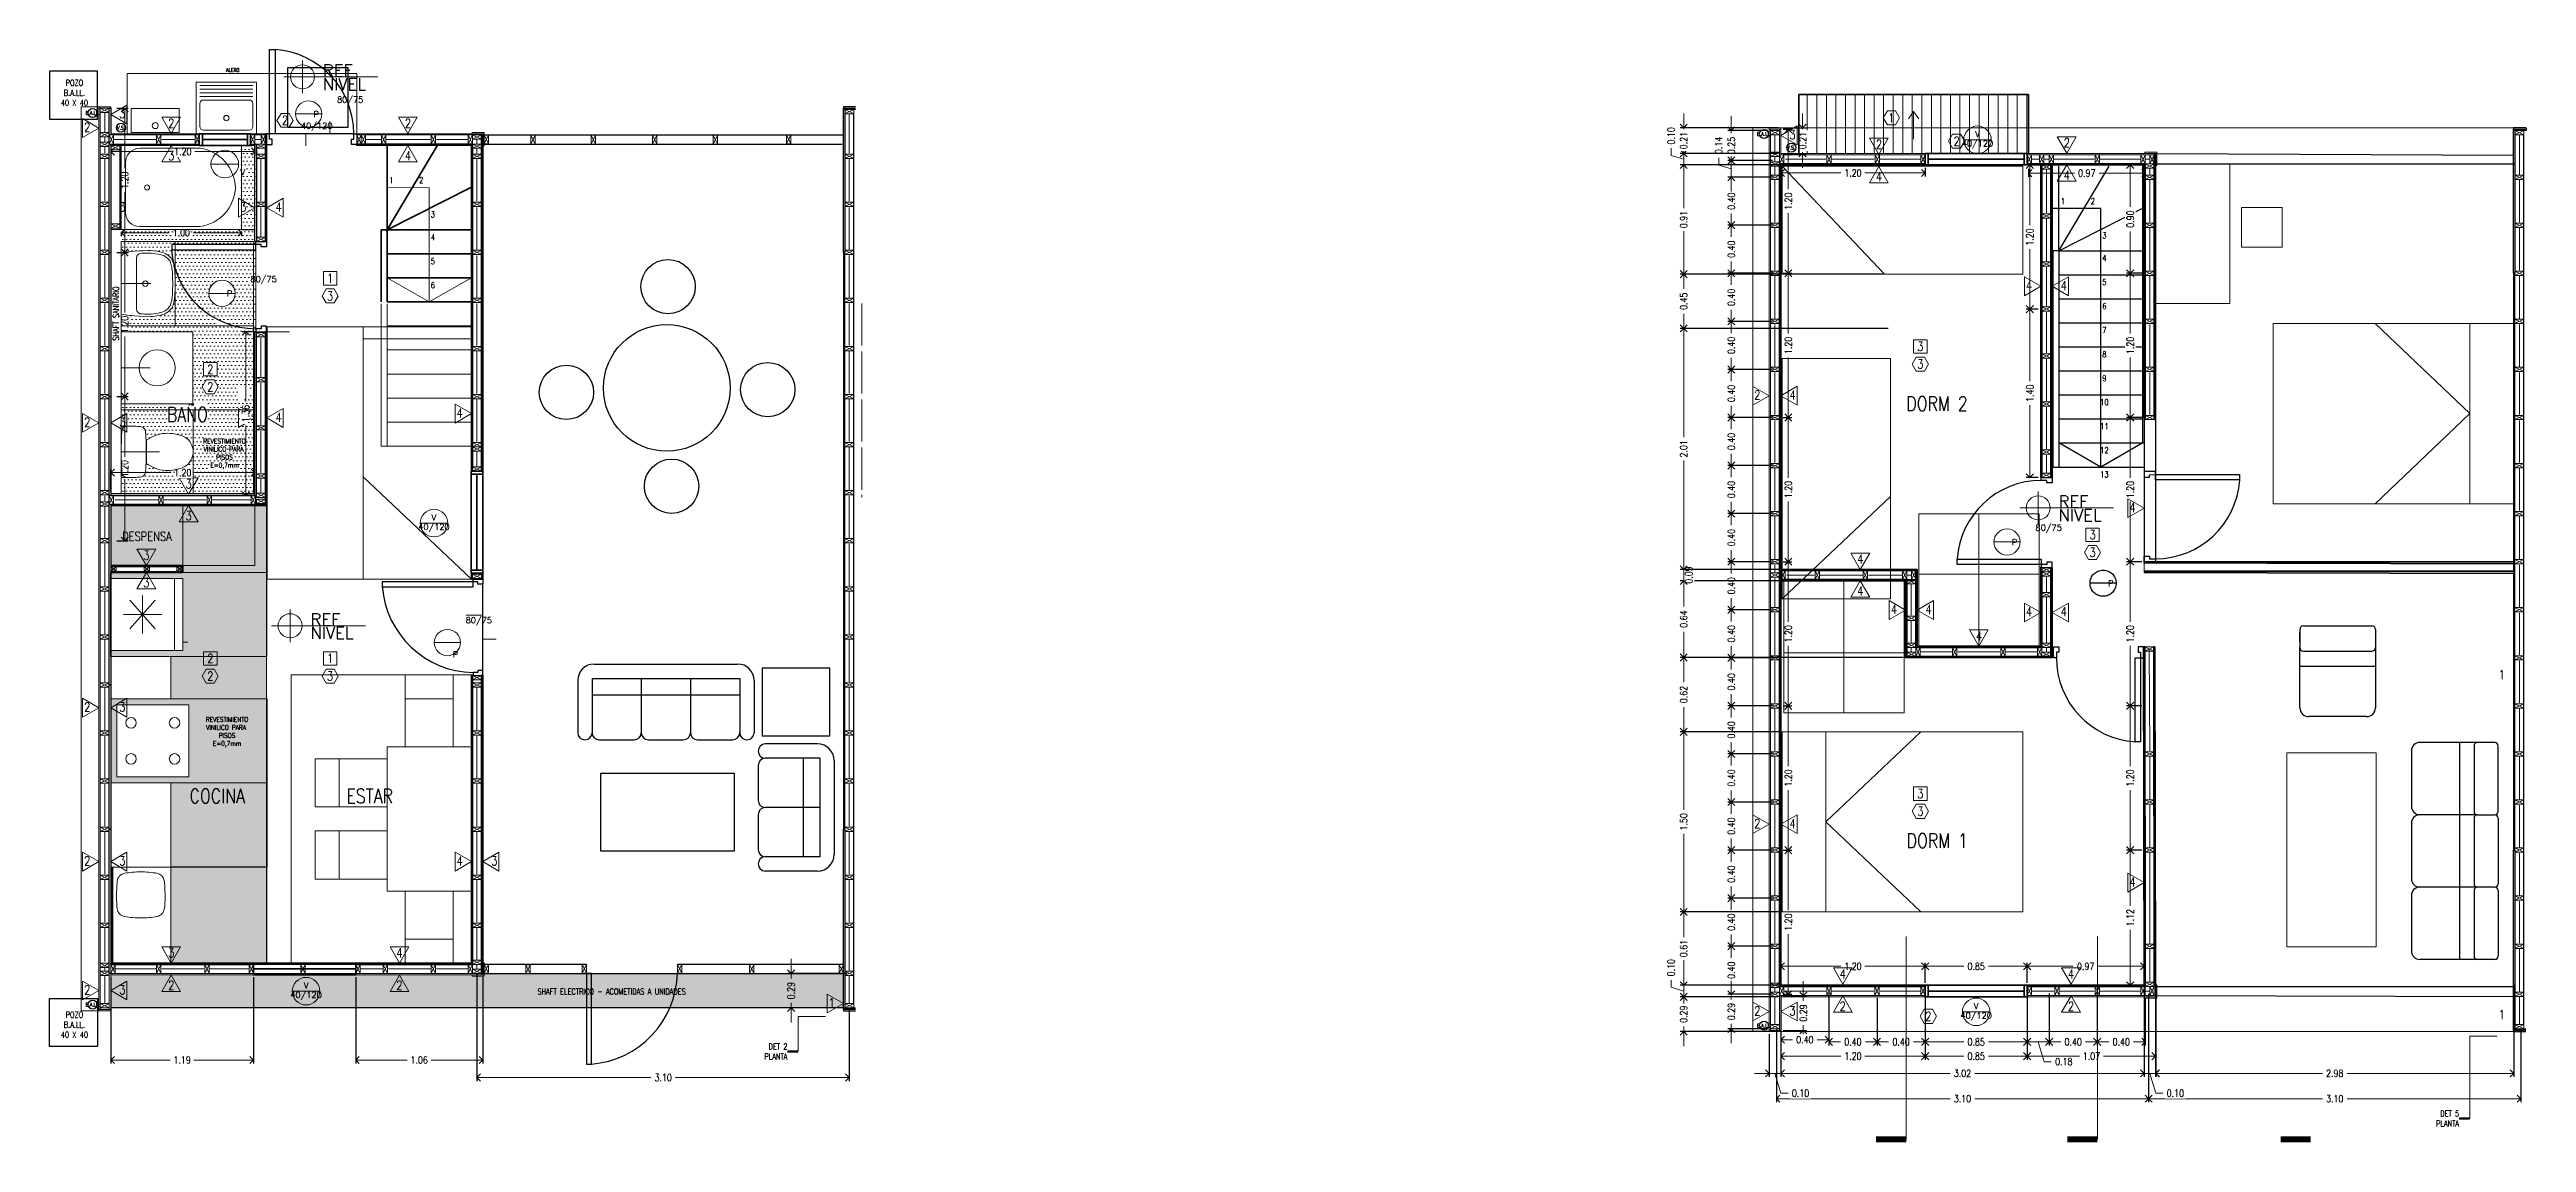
# Model space of a CAD drawing. Header units: inches. Extents: x 11 to 31.6, y 7.4 to 16.5.
import ezdxf
from ezdxf.enums import TextEntityAlignment as Align

# ---------------------------------------------------------------- set-up
doc = ezdxf.new("R2010")
doc.units = ezdxf.units.IN
doc.header["$MEASUREMENT"] = 0
doc.linetypes.add('CENTER', pattern=[2, 1.25, -0.25, 0.25, -0.25])
doc.layers.get('DEFPOINTS').update_dxf_attribs({"color": 210})
doc.layers.add('_AUX', color=210, linetype='Continuous', lineweight=18, plot=False)
for name, color, linetype, lineweight in [('A-ANNO-DIMS', 3, 'Continuous', 18), ('A-ANNO-SYMB', 3, 'Continuous', 18), ('A-ANNO-TEXT', 3, 'Continuous', 18), ('A-DETL-MBND', 3, 'Continuous', 18), ('A-DETL-MCUT', 4, 'Continuous', 25), ('A-DOOR-FULL', 4, 'Continuous', 25), ('A-DOOR-SYMB', 3, 'Continuous', 18), ('A-ELEV-IDEN', 3, 'Continuous', 18), ('A-ELEV-MBE1', 7, 'Continuous', 35), ('A-ELEV-MBE2', 4, 'Continuous', 25), ('A-FLOR-PATT', 8, 'Continuous', 18), ('A-FURN', 8, 'Continuous', 18), ('A-SECT-MCUT', 7, 'Continuous', 35), ('A-WALL-PATT', 8, 'Continuous', 18), ('A-WALL-STUD', 3, 'Continuous', 18)]:
    doc.layers.add(name, color=color, linetype=linetype, lineweight=lineweight)
doc.layers.add('ARREDI_interni - furniture', color=252, linetype='Continuous')
doc.styles.add('E-ROMANS', font='romans.shx', dxfattribs={"width": 0.8})
doc.linetypes.add('BATTING', pattern='A,0.0001,-0.1,[134,ltypeshp.shx,S=0.1,R=0,X=-0.1,Y=0],-0.2,[134,ltypeshp.shx,S=0.1,R=180,X=0.1,Y=0],-0.1', length=0.4001)
doc.dimstyles.new('E-0050_ARW_12', dxfattribs={"dimscale": 0.001, "dimtxt": 60, "dimasz": 60, "dimexe": 30, "dimexo": 20, "dimgap": 30, "dimtad": 0, "dimzin": 0, "dimdsep": 46, "dimtxsty": 'E-ROMANS', "dimblk": 'OPEN90', "dimcen": 30, "dimclrd": 256, "dimclre": 256, "dimclrt": 256, "dimadec": 0, "dimazin": 0, "dimtfac": 1, "dimtmove": 1, "dimatfit": 3, "dimldrblk": 'OPEN90', "dimfxl": 1, "dimtfill": 1, "dimtolj": 1, "dimtzin": 0, "dimlwd": -1, "dimarcsym": 0})

msp = doc.modelspace()

# ---------------------------------------------------------------- texts
at = {"layer": 'A-ANNO-TEXT', "style": 'E-ROMANS'}
for s, insert, char_height, attachment_point in [('\\pi-0.09,l0.09,t0.09;ALERO', (12.526, 16.307), 0.03, 5), ('\\pi-0.15,l0.15,t0.15;POZO\\PB.A.LL.\\P40 X 40', (11.209, 16.118), 0.05, 5), ('\\pi-0.09,l0.09,t0.09;B.A.LL.', (11.36, 15.95), 0.03, 5), ('\\pi-0.09,l0.09,t0.09;V.S.', (11.597, 15.827), 0.03, 5), ('\\pi-0.09,l0.09,t0.09;V.S.', (25.492, 15.662), 0.03, 5), ('\\pi-0.36,l0.36,t0.36;BAÑO', (12.148, 13.441), 0.12, 5), ('\\pi-0.17143;REVESTIMIENTO\\P\\pi-0.16838;VINILICO PARA \\P\\pi-0.064;PISOS\\P\\pi-0.112;E=0,7mm', (12.452, 12.987), 0.04, 7), ('\\pi-0.17143;REVESTIMIENTO\\P\\pi-0.16838;VINILICO PARA \\P\\pi-0.064;PISOS\\P\\pi-0.112;E=0,7mm', (12.473, 10.671), 0.04, 7), ('\\pi-0.36,l0.36,t0.36;COCINA', (12.397, 10.267), 0.12, 5), ('\\pi-0.36,l0.36,t0.36;ESTAR', (13.665, 10.267), 0.12, 5), ('\\pi-0.36,l0.36,t0.36;DORM 1', (26.706, 9.894), 0.12, 5), ('\\pi-0.15,l0.15,t0.15;POZO\\PB.A.LL.\\P40 X 40', (11.209, 8.363), 0.05, 5), ('\\pi-0.09,l0.09,t0.09;B.A.LL.', (11.36, 8.53), 0.03, 5)]:
    msp.add_mtext(s, dxfattribs=dict(at, insert=insert, char_height=char_height, attachment_point=attachment_point))
at = {"layer": 'A-ANNO-TEXT', "attachment_point": 5, "style": 'E-ROMANS'}
for s, insert, char_height, rotation in [('\\pi-0.45,l0.45,t0.45;2', (11.315, 15.831), 0.075, 0.0005), ('\\pi-0.45,l0.45,t0.45;3', (11.608, 15.944), 0.075, 359.9995), ('\\pi-0.45,l0.45,t0.45;2', (12.014, 15.865), 0.075, 0.0005), ('\\pi-0.45,l0.45,t0.45;2', (12.961, 15.889), 0.075, 0.0005), ('\\pi-0.45,l0.45,t0.45;2', (13.983, 15.865), 0.075, 0.0005), ('\\pi-0.45,l0.45,t0.45;1', (26.324, 15.91), 0.075, 0.0005), ('\\pi-0.45,l0.45,t0.45;2', (26.221, 15.69), 0.075, 0.0005), ('\\pi-0.45,l0.45,t0.45;2', (26.868, 15.715), 0.075, 0.0005), ('\\pi-0.45,l0.45,t0.45;2', (27.784, 15.702), 0.075, 0.0005), ('\\pi-0.45,l0.45,t0.45;3', (12.014, 15.595), 0.075, 359.9995), ('\\pi-0.45,l0.45,t0.45;4', (13.983, 15.595), 0.075, 359.9995), ('\\pi-0.3,l0.3,t0.3;1', (13.846, 15.391), 0.05, 0.0005), ('\\pi-0.3,l0.3,t0.3;2', (14.094, 15.391), 0.05, 0.0005), ('\\pi-0.45,l0.45,t0.45;3', (11.608, 15.168), 0.075, 359.9995), ('\\pi-0.45,l0.45,t0.45;3', (12.614, 15.168), 0.075, 0.0005), ('\\pi-0.45,l0.45,t0.45;4', (12.907, 15.168), 0.075, 359.9995), ('\\pi-0.3,l0.3,t0.3;3', (14.191, 15.106), 0.05, 0.0005), ('\\pi-0.3,l0.3,t0.3;1', (27.752, 15.216), 0.05, 0.0005), ('\\pi-0.3,l0.3,t0.3;2', (28, 15.216), 0.05, 0.0005), ('\\pi-0.3,l0.3,t0.3;4', (14.191, 14.917), 0.05, 0.0005), ('\\pi-0.3,l0.3,t0.3;3', (28.097, 14.931), 0.05, 0.0005), ('\\pi-0.3,l0.3,t0.3;5', (14.191, 14.717), 0.05, 0.0005), ('\\pi-0.3,l0.3,t0.3;4', (28.097, 14.743), 0.05, 0.0005), ('\\pi-0.45,l0.45,t0.45;3', (13.336, 14.427), 0.075, 0.0005), ('\\pi-0.45,l0.45,t0.45;1', (13.336, 14.574), 0.075, 0.0005), ('\\pi-0.3,l0.3,t0.3;6', (14.191, 14.517), 0.05, 0.0005), ('\\pi-0.45,l0.45,t0.45;4', (27.759, 14.513), 0.075, 359.9995), ('\\pi-0.3,l0.3,t0.3;5', (28.097, 14.543), 0.05, 0.0005), ('\\pi-0.3,l0.3,t0.3;6', (28.097, 14.343), 0.05, 0.0005), ('\\pi-0.3,l0.3,t0.3;7', (28.097, 14.143), 0.05, 0.0005), ('\\pi-0.45,l0.45,t0.45;2', (12.339, 13.818), 0.075, 0.0005), ('\\pi-0.3,l0.3,t0.3;8', (28.097, 13.943), 0.05, 0.0005), ('\\pi-0.45,l0.45,t0.45;2', (12.339, 13.671), 0.075, 0.0005), ('\\pi-0.3,l0.3,t0.3;9', (28.097, 13.743), 0.05, 0.0005), ('\\pi-0.45,l0.45,t0.45;2', (11.315, 13.377), 0.075, 0.0005), ('\\pi-0.45,l0.45,t0.45;3', (11.608, 13.377), 0.075, 359.9995), ('\\pi-0.45,l0.45,t0.45;3', (12.614, 13.417), 0.075, 0.0005), ('\\pi-0.45,l0.45,t0.45;4', (12.907, 13.417), 0.075, 359.9995), ('\\pi-0.45,l0.45,t0.45;4', (14.414, 13.454), 0.075, 0.0005), ('\\pi-0.3,l0.3,t0.3;10', (28.097, 13.543), 0.05, 0.0005), ('\\pi-0.3,l0.3,t0.3;11', (28.097, 13.343), 0.05, 0.0005), ('\\pi-0.3,l0.3,t0.3;12', (28.097, 13.143), 0.05, 0.0005), ('\\pi-0.45,l0.45,t0.45;3', (12.159, 12.864), 0.075, 0.0005), ('\\pi-0.3,l0.3,t0.3;13', (28.097, 12.943), 0.05, 0.0005), ('\\pi-0.45,l0.45,t0.45;3', (12.159, 12.598), 0.075, 359.9995), ('\\pi-0.45,l0.45,t0.45;DESPENSA', (11.812, 12.427), 0.075, 359.9995), ('\\pi-0.45,l0.45,t0.45;3', (27.998, 12.44), 0.075, 0.0005), ('\\pi-0.45,l0.45,t0.45;3', (11.808, 12.269), 0.075, 0.0005), ('\\pi-0.45,l0.45,t0.45;3', (27.998, 12.293), 0.075, 0.0005), ('\\pi-0.45,l0.45,t0.45;3', (11.808, 12.041), 0.075, 359.9995), ('\\pi-0.45,l0.45,t0.45;4', (27.47, 11.799), 0.075, 0.0005), ('\\pi-0.45,l0.45,t0.45;4', (27.759, 11.799), 0.075, 359.9995), ('\\pi-0.45,l0.45,t0.45;4', (27.053, 11.599), 0.075, 0.0005), ('\\pi-0.45,l0.45,t0.45;2', (12.339, 11.411), 0.075, 0.0005), ('\\pi-0.45,l0.45,t0.45;1', (13.336, 11.411), 0.075, 0.0005), ('\\pi-0.45,l0.45,t0.45;2', (12.339, 11.264), 0.075, 0.0005), ('\\pi-0.45,l0.45,t0.45;3', (13.336, 11.264), 0.075, 0.0005), ('\\pi-0.45,l0.45,t0.45;1', (31.403, 11.276), 0.075, 0.0005), ('\\pi-0.45,l0.45,t0.45;2', (11.315, 11.006), 0.075, 0.0005), ('\\pi-0.45,l0.45,t0.45;3', (11.608, 11.006), 0.075, 359.9995), ('\\pi-0.45,l0.45,t0.45;3', (26.566, 10.285), 0.075, 0.0005), ('\\pi-0.45,l0.45,t0.45;3', (26.566, 10.139), 0.075, 0.0005), ('\\pi-0.45,l0.45,t0.45;2', (11.315, 9.726), 0.075, 0.0005), ('\\pi-0.45,l0.45,t0.45;3', (11.608, 9.726), 0.075, 359.9995), ('\\pi-0.45,l0.45,t0.45;4', (14.414, 9.726), 0.075, 0.0005), ('\\pi-0.45,l0.45,t0.45;3', (14.703, 9.726), 0.075, 359.9995), ('\\pi-0.45,l0.45,t0.45;3', (12.014, 8.961), 0.075, 0.0005), ('\\pi-0.45,l0.45,t0.45;4', (13.913, 8.961), 0.075, 0.0005), ('\\pi-0.45,l0.45,t0.45;2', (11.315, 8.653), 0.075, 0.0005)]:
    msp.add_mtext(s, dxfattribs=dict(at, insert=insert, char_height=char_height, rotation=rotation))
at = {"layer": 'A-ANNO-TEXT', "style": 'E-ROMANS'}
for p in [(13.276, 16.224), (27.716, 12.636), (13.173, 11.656)]:
    msp.add_attdef('REF', text='', height=0.1, dxfattribs=at).set_placement(p, align=Align.BOTTOM_LEFT)
for p in [(13.275, 16.241), (27.715, 12.654), (13.172, 11.673)]:
    msp.add_attdef('NIVEL', text='%%P0,00', height=0.1, dxfattribs=at).set_placement(p, align=Align.TOP_LEFT)
for tag, text, p in [('80/75', 'x/x', (13.503, 16.086)), ('40/120', 'xx/xxx', (13.225, 15.869)), ('40/120', 'xx/xxx', (27.041, 15.722)), ('80/75', 'x/x', (12.783, 14.593)), ('40/120', 'xx/xxx', (14.2, 12.531)), ('80/75', 'x/x', (27.633, 12.524)), ('80/75', 'x/x', (14.573, 11.754)), ('40/120', 'xx/xxx', (13.136, 8.636))]:
    msp.add_attdef(tag, text=text, height=0.05, dxfattribs=at).set_placement(p, align=Align.TOP_CENTER)
for tag, text, p in [('P', 'P', (13.22, 15.9)), ('V', 'V', (27.041, 15.735)), ('P', 'P', (12.5, 14.408)), ('V', 'V', (14.2, 12.545)), ('P', 'P', (27.35, 12.338)), ('P', 'P', (14.378, 11.404)), ('V', 'V', (13.136, 8.649))]:
    msp.add_attdef(tag, text=text, height=0.05, dxfattribs=at).set_placement(p, align=Align.BOTTOM_CENTER)

# ---------------------------------------------------------------- blocks, each defined once
blk = doc.blocks.new('_Open90')
at = {"color": 0, "linetype": 'ByBlock', "lineweight": -2}
for p, q in [((0, 0), (-1, 0)), ((-0.5, 0.5), (0, 0)), ((0, 0), (-0.5, -0.5))]:
    blk.add_line(p, q, dxfattribs=at)
blk = doc.blocks.new('*D16')
at = {"layer": 'A-ANNO-DIMS', "transparency": 16777216}
for p, q in [((17.171, 8.85), (17.171, 8.91)), ((17.171, 8.79), (17.171, 8.748)), ((17.171, 8.502), (17.171, 8.544)), ((17.171, 8.442), (17.171, 8.382))]:
    blk.add_line(p, q, dxfattribs=at)
at = {"layer": 'A-ANNO-DIMS', "lineweight": -2, "transparency": 16777216}
for p, q in [((17.635, 8.79), (17.141, 8.79)), ((17.598, 8.502), (17.141, 8.502))]:
    blk.add_line(p, q, dxfattribs=at)
at = {"layer": 'DEFPOINTS', "color": 0, "transparency": 16777216}
for p in [(17.655, 8.79), (17.618, 8.502)]:
    blk.add_point(p, dxfattribs=at)
at = {"layer": 'A-ANNO-DIMS', "transparency": 16777216, "xscale": 0.06, "yscale": 0.06, "zscale": 0.06}
for p, rotation in [((17.171, 8.79), 270), ((17.171, 8.502), 90)]:
    blk.add_blockref('_Open90', p, dxfattribs=dict(at, rotation=rotation))
at = {"layer": 'A-ANNO-DIMS', "transparency": 16777216, "insert": (17.171, 8.646), "char_height": 0.06, "attachment_point": 5, "rotation": 90, "style": 'E-ROMANS', "bg_fill": 3, "box_fill_scale": 1.25, "bg_fill_color": 256, "bg_fill_true_color": 13158600, "bg_fill_transparency": 0}
blk.add_mtext('\\A1;0.29', dxfattribs=at)
at = {"layer": 'DEFPOINTS', "color": 0, "transparency": 16777216}
blk.add_point((17.171, 8.79), dxfattribs=at)
blk = doc.blocks.new('*D17')
at = {"layer": 'A-ANNO-DIMS', "lineweight": -2, "transparency": 16777216}
for p, q in [((14.558, 8.795), (14.558, 7.893)), ((17.655, 8.507), (17.655, 7.893))]:
    blk.add_line(p, q, dxfattribs=at)
at = {"layer": 'A-ANNO-DIMS', "transparency": 16777216}
for p, q in [((14.618, 7.923), (16.003, 7.923)), ((17.595, 7.923), (16.21, 7.923))]:
    blk.add_line(p, q, dxfattribs=at)
at = {"layer": 'DEFPOINTS', "color": 0, "transparency": 16777216}
for p in [(14.558, 8.815), (17.655, 8.527), (17.655, 7.923)]:
    blk.add_point(p, dxfattribs=at)
at = {"layer": 'A-ANNO-DIMS', "transparency": 16777216, "xscale": 0.06, "yscale": 0.06, "zscale": 0.06, "rotation": 180}
blk.add_blockref('_Open90', (14.558, 7.923), dxfattribs=at)
at = {"layer": 'A-ANNO-DIMS', "transparency": 16777216, "xscale": 0.06, "yscale": 0.06, "zscale": 0.06}
blk.add_blockref('_Open90', (17.655, 7.923), dxfattribs=at)
at = {"layer": 'A-ANNO-DIMS', "transparency": 16777216, "insert": (16.107, 7.923), "char_height": 0.06, "attachment_point": 5, "style": 'E-ROMANS', "bg_fill": 3, "box_fill_scale": 1.25, "bg_fill_color": 256, "bg_fill_true_color": 13158600, "bg_fill_transparency": 0}
blk.add_mtext('\\A1;3.10', dxfattribs=at)
blk = doc.blocks.new('*D19')
at = {"layer": 'A-ANNO-DIMS', "lineweight": -2, "transparency": 16777216}
for p, q in [((11.511, 8.759), (11.511, 8.039)), ((12.699, 8.759), (12.699, 8.039))]:
    blk.add_line(p, q, dxfattribs=at)
at = {"layer": 'A-ANNO-DIMS', "transparency": 16777216}
for p, q in [((11.571, 8.069), (12.006, 8.069)), ((12.639, 8.069), (12.203, 8.069))]:
    blk.add_line(p, q, dxfattribs=at)
at = {"layer": 'DEFPOINTS', "color": 0, "transparency": 16777216}
for p in [(11.511, 8.779), (12.699, 8.779), (12.699, 8.069)]:
    blk.add_point(p, dxfattribs=at)
at = {"layer": 'A-ANNO-DIMS', "transparency": 16777216, "xscale": 0.06, "yscale": 0.06, "zscale": 0.06, "rotation": 180}
blk.add_blockref('_Open90', (11.511, 8.069), dxfattribs=at)
at = {"layer": 'A-ANNO-DIMS', "transparency": 16777216, "xscale": 0.06, "yscale": 0.06, "zscale": 0.06}
blk.add_blockref('_Open90', (12.699, 8.069), dxfattribs=at)
at = {"layer": 'A-ANNO-DIMS', "transparency": 16777216, "insert": (12.105, 8.069), "char_height": 0.06, "attachment_point": 5, "style": 'E-ROMANS', "bg_fill": 3, "box_fill_scale": 1.25, "bg_fill_color": 256, "bg_fill_true_color": 13158600, "bg_fill_transparency": 0}
blk.add_mtext('\\A1;1.19', dxfattribs=at)
blk = doc.blocks.new('*D18')
at = {"layer": 'A-ANNO-DIMS', "lineweight": -2, "transparency": 16777216}
for p, q in [((13.549, 8.759), (13.549, 8.039)), ((14.606, 8.759), (14.606, 8.039))]:
    blk.add_line(p, q, dxfattribs=at)
at = {"layer": 'A-ANNO-DIMS', "transparency": 16777216}
for p, q in [((13.609, 8.069), (13.977, 8.069)), ((14.546, 8.069), (14.177, 8.069))]:
    blk.add_line(p, q, dxfattribs=at)
at = {"layer": 'DEFPOINTS', "color": 0, "transparency": 16777216}
for p in [(13.549, 8.779), (14.606, 8.779), (14.606, 8.069)]:
    blk.add_point(p, dxfattribs=at)
at = {"layer": 'A-ANNO-DIMS', "transparency": 16777216, "xscale": 0.06, "yscale": 0.06, "zscale": 0.06, "rotation": 180}
blk.add_blockref('_Open90', (13.549, 8.069), dxfattribs=at)
at = {"layer": 'A-ANNO-DIMS', "transparency": 16777216, "xscale": 0.06, "yscale": 0.06, "zscale": 0.06}
blk.add_blockref('_Open90', (14.606, 8.069), dxfattribs=at)
at = {"layer": 'A-ANNO-DIMS', "transparency": 16777216, "insert": (14.077, 8.069), "char_height": 0.06, "attachment_point": 5, "style": 'E-ROMANS', "bg_fill": 3, "box_fill_scale": 1.25, "bg_fill_color": 256, "bg_fill_true_color": 13158600, "bg_fill_transparency": 0}
blk.add_mtext('\\A1;1.06', dxfattribs=at)
blk = doc.blocks.new('*D9')
at = {"layer": 'A-ANNO-DIMS', "lineweight": -2, "transparency": 16777216}
for p, q in [((11.561, 13.59), (11.657, 13.59)), ((11.561, 12.39), (11.657, 12.39))]:
    blk.add_line(p, q, dxfattribs=at)
at = {"layer": 'A-ANNO-DIMS', "transparency": 16777216}
for p, q in [((11.627, 13.53), (11.627, 13.09)), ((11.627, 12.45), (11.627, 12.891))]:
    blk.add_line(p, q, dxfattribs=at)
at = {"layer": 'DEFPOINTS', "color": 0, "transparency": 16777216}
for p in [(11.541, 13.59), (11.627, 13.59), (11.541, 12.39)]:
    blk.add_point(p, dxfattribs=at)
at = {"layer": 'A-ANNO-DIMS', "transparency": 16777216, "xscale": 0.06, "yscale": 0.06, "zscale": 0.06}
for p, rotation in [((11.627, 13.59), 90), ((11.627, 12.39), 270)]:
    blk.add_blockref('_Open90', p, dxfattribs=dict(at, rotation=rotation))
at = {"layer": 'A-ANNO-DIMS', "transparency": 16777216, "insert": (11.627, 12.99), "char_height": 0.06, "attachment_point": 5, "rotation": 90, "style": 'E-ROMANS', "bg_fill": 3, "box_fill_scale": 1.25, "bg_fill_color": 256, "bg_fill_true_color": 13158600, "bg_fill_transparency": 0}
blk.add_mtext('\\A1;1.20', dxfattribs=at)
blk = doc.blocks.new('*D10')
at = {"layer": 'A-ANNO-DIMS', "lineweight": -2, "transparency": 16777216}
for p, q in [((11.561, 14.79), (11.657, 14.79)), ((11.561, 13.59), (11.657, 13.59))]:
    blk.add_line(p, q, dxfattribs=at)
at = {"layer": 'A-ANNO-DIMS', "transparency": 16777216}
for p, q in [((11.627, 14.73), (11.627, 14.29)), ((11.627, 13.65), (11.627, 14.091))]:
    blk.add_line(p, q, dxfattribs=at)
at = {"layer": 'DEFPOINTS', "color": 0, "transparency": 16777216}
for p in [(11.541, 14.79), (11.627, 14.79), (11.541, 13.59)]:
    blk.add_point(p, dxfattribs=at)
at = {"layer": 'A-ANNO-DIMS', "transparency": 16777216, "xscale": 0.06, "yscale": 0.06, "zscale": 0.06}
for p, rotation in [((11.627, 14.79), 90), ((11.627, 13.59), 270)]:
    blk.add_blockref('_Open90', p, dxfattribs=dict(at, rotation=rotation))
at = {"layer": 'A-ANNO-DIMS', "transparency": 16777216, "insert": (11.627, 14.19), "char_height": 0.06, "attachment_point": 5, "rotation": 90, "style": 'E-ROMANS', "bg_fill": 3, "box_fill_scale": 1.25, "bg_fill_color": 256, "bg_fill_true_color": 13158600, "bg_fill_transparency": 0}
blk.add_mtext('\\A1;1.20', dxfattribs=at)
blk = doc.blocks.new('*D11')
at = {"layer": 'A-ANNO-DIMS', "lineweight": -2, "transparency": 16777216}
for p, q in [((11.561, 15.99), (11.657, 15.99)), ((11.561, 14.79), (11.657, 14.79))]:
    blk.add_line(p, q, dxfattribs=at)
at = {"layer": 'A-ANNO-DIMS', "transparency": 16777216}
for p, q in [((11.627, 15.93), (11.627, 15.49)), ((11.627, 14.85), (11.627, 15.291))]:
    blk.add_line(p, q, dxfattribs=at)
at = {"layer": 'DEFPOINTS', "color": 0, "transparency": 16777216}
for p in [(11.541, 15.99), (11.627, 15.99), (11.541, 14.79)]:
    blk.add_point(p, dxfattribs=at)
at = {"layer": 'A-ANNO-DIMS', "transparency": 16777216, "xscale": 0.06, "yscale": 0.06, "zscale": 0.06}
for p, rotation in [((11.627, 15.99), 90), ((11.627, 14.79), 270)]:
    blk.add_blockref('_Open90', p, dxfattribs=dict(at, rotation=rotation))
at = {"layer": 'A-ANNO-DIMS', "transparency": 16777216, "insert": (11.627, 15.39), "char_height": 0.06, "attachment_point": 5, "rotation": 90, "style": 'E-ROMANS', "bg_fill": 3, "box_fill_scale": 1.25, "bg_fill_color": 256, "bg_fill_true_color": 13158600, "bg_fill_transparency": 0}
blk.add_mtext('\\A1;1.20', dxfattribs=at)
blk = doc.blocks.new('*D12')
at = {"layer": 'A-ANNO-DIMS', "lineweight": -2, "transparency": 16777216}
for p, q in [((12.688, 14.13), (12.604, 14.13)), ((12.688, 12.768), (12.604, 12.768))]:
    blk.add_line(p, q, dxfattribs=at)
at = {"layer": 'A-ANNO-DIMS', "transparency": 16777216}
for p, q in [((12.634, 14.07), (12.634, 13.549)), ((12.634, 12.828), (12.634, 13.35))]:
    blk.add_line(p, q, dxfattribs=at)
at = {"layer": 'DEFPOINTS', "color": 0, "transparency": 16777216}
for p in [(12.708, 14.13), (12.634, 12.768), (12.708, 12.768)]:
    blk.add_point(p, dxfattribs=at)
at = {"layer": 'A-ANNO-DIMS', "transparency": 16777216, "xscale": 0.06, "yscale": 0.06, "zscale": 0.06}
for p, rotation in [((12.634, 14.13), 90), ((12.634, 12.768), 270)]:
    blk.add_blockref('_Open90', p, dxfattribs=dict(at, rotation=rotation))
at = {"layer": 'A-ANNO-DIMS', "transparency": 16777216, "insert": (12.634, 13.449), "char_height": 0.06, "attachment_point": 5, "rotation": 90, "style": 'E-ROMANS', "bg_fill": 3, "box_fill_scale": 1.25, "bg_fill_color": 256, "bg_fill_true_color": 13158600, "bg_fill_transparency": 0}
blk.add_mtext('\\A1;1.36', dxfattribs=at)
blk = doc.blocks.new('*D13')
at = {"layer": 'A-ANNO-DIMS', "lineweight": -2, "transparency": 16777216}
for p, q in [((11.511, 12.8), (11.511, 12.987)), ((12.708, 12.834), (12.708, 12.987))]:
    blk.add_line(p, q, dxfattribs=at)
at = {"layer": 'A-ANNO-DIMS', "transparency": 16777216}
for p, q in [((11.571, 12.957), (12.01, 12.957)), ((12.648, 12.957), (12.209, 12.957))]:
    blk.add_line(p, q, dxfattribs=at)
at = {"layer": 'DEFPOINTS', "color": 0, "transparency": 16777216}
for p in [(11.511, 12.78), (12.708, 12.957), (12.708, 12.814)]:
    blk.add_point(p, dxfattribs=at)
at = {"layer": 'A-ANNO-DIMS', "transparency": 16777216, "xscale": 0.06, "yscale": 0.06, "zscale": 0.06, "rotation": 180}
blk.add_blockref('_Open90', (11.511, 12.957), dxfattribs=at)
at = {"layer": 'A-ANNO-DIMS', "transparency": 16777216, "xscale": 0.06, "yscale": 0.06, "zscale": 0.06}
blk.add_blockref('_Open90', (12.708, 12.957), dxfattribs=at)
at = {"layer": 'A-ANNO-DIMS', "transparency": 16777216, "insert": (12.11, 12.957), "char_height": 0.06, "attachment_point": 5, "style": 'E-ROMANS', "bg_fill": 3, "box_fill_scale": 1.25, "bg_fill_color": 256, "bg_fill_true_color": 13158600, "bg_fill_transparency": 0}
blk.add_mtext('\\A1;1.20', dxfattribs=at)
blk = doc.blocks.new('*D14')
at = {"layer": 'A-ANNO-DIMS', "lineweight": -2, "transparency": 16777216}
for p, q in [((11.511, 15.672), (11.511, 15.6)), ((12.711, 15.672), (12.711, 15.6))]:
    blk.add_line(p, q, dxfattribs=at)
at = {"layer": 'A-ANNO-DIMS', "transparency": 16777216}
for p, q in [((11.571, 15.63), (12.011, 15.63)), ((12.651, 15.63), (12.21, 15.63))]:
    blk.add_line(p, q, dxfattribs=at)
at = {"layer": 'DEFPOINTS', "color": 0, "transparency": 16777216}
for p in [(11.511, 15.692), (12.711, 15.692), (12.711, 15.63)]:
    blk.add_point(p, dxfattribs=at)
at = {"layer": 'A-ANNO-DIMS', "transparency": 16777216, "xscale": 0.06, "yscale": 0.06, "zscale": 0.06, "rotation": 180}
blk.add_blockref('_Open90', (11.511, 15.63), dxfattribs=at)
at = {"layer": 'A-ANNO-DIMS', "transparency": 16777216, "xscale": 0.06, "yscale": 0.06, "zscale": 0.06}
blk.add_blockref('_Open90', (12.711, 15.63), dxfattribs=at)
at = {"layer": 'A-ANNO-DIMS', "transparency": 16777216, "insert": (12.111, 15.63), "char_height": 0.06, "attachment_point": 5, "style": 'E-ROMANS', "bg_fill": 3, "box_fill_scale": 1.25, "bg_fill_color": 256, "bg_fill_true_color": 13158600, "bg_fill_transparency": 0}
blk.add_mtext('\\A1;1.20', dxfattribs=at)
blk = doc.blocks.new('*D15')
at = {"layer": 'A-ANNO-DIMS', "lineweight": -2, "transparency": 16777216}
for p, q in [((11.598, 14.96), (11.598, 14.924)), ((12.598, 14.96), (12.598, 14.924))]:
    blk.add_line(p, q, dxfattribs=at)
at = {"layer": 'A-ANNO-DIMS', "transparency": 16777216}
for p, q in [((11.658, 14.954), (11.998, 14.954)), ((12.538, 14.954), (12.197, 14.954))]:
    blk.add_line(p, q, dxfattribs=at)
at = {"layer": 'DEFPOINTS', "color": 0, "transparency": 16777216}
for p in [(11.598, 14.98), (12.598, 14.98), (12.598, 14.954)]:
    blk.add_point(p, dxfattribs=at)
at = {"layer": 'A-ANNO-DIMS', "transparency": 16777216, "xscale": 0.06, "yscale": 0.06, "zscale": 0.06, "rotation": 180}
blk.add_blockref('_Open90', (11.598, 14.954), dxfattribs=at)
at = {"layer": 'A-ANNO-DIMS', "transparency": 16777216, "xscale": 0.06, "yscale": 0.06, "zscale": 0.06}
blk.add_blockref('_Open90', (12.598, 14.954), dxfattribs=at)
at = {"layer": 'A-ANNO-DIMS', "transparency": 16777216, "insert": (12.098, 14.954), "char_height": 0.06, "attachment_point": 5, "style": 'E-ROMANS', "bg_fill": 3, "box_fill_scale": 1.25, "bg_fill_color": 256, "bg_fill_true_color": 13158600, "bg_fill_transparency": 0}
blk.add_mtext('\\A1;1.00', dxfattribs=at)
blk = doc.blocks.new('ytui')
for p, q in [((-240.463, 148.886), (-240.463, 150.186)), ((-240.463, 150.186), (-239.763, 150.186)), ((-239.763, 148.886), (-239.763, 150.186)), ((-239.763, 148.886), (-240.463, 148.886))]:
    blk.add_line(p, q)
blk = doc.blocks.new('UGUI')
for p, q in [((-243.46, 127.834), (-243.46, 129.134)), ((-242.76, 129.134), (-243.46, 129.134)), ((-242.76, 127.834), (-242.76, 129.134)), ((-242.76, 127.834), (-243.46, 127.834))]:
    blk.add_line(p, q)
blk = doc.blocks.new('IO')
for p, q in [((-242.304, 128.334), (-242.304, 129.134)), ((-241.504, 129.134), (-242.304, 129.134)), ((-241.504, 128.334), (-241.504, 129.134))]:
    blk.add_line(p, q)
blk = doc.blocks.new('*D20')
at = {"layer": 'A-ANNO-DIMS', "lineweight": -2, "transparency": 16777216}
for p, q in [((26.605, 8.623), (26.605, 8.19)), ((27.455, 8.633), (27.455, 8.19))]:
    blk.add_line(p, q, dxfattribs=at)
at = {"layer": 'A-ANNO-DIMS', "transparency": 16777216}
for p, q in [((26.665, 8.22), (26.927, 8.22)), ((27.395, 8.22), (27.133, 8.22))]:
    blk.add_line(p, q, dxfattribs=at)
at = {"layer": 'DEFPOINTS', "color": 0, "transparency": 16777216}
for p in [(26.605, 8.643), (27.455, 8.653), (27.455, 8.22)]:
    blk.add_point(p, dxfattribs=at)
at = {"layer": 'A-ANNO-DIMS', "transparency": 16777216, "xscale": 0.06, "yscale": 0.06, "zscale": 0.06, "rotation": 180}
blk.add_blockref('_Open90', (26.605, 8.22), dxfattribs=at)
at = {"layer": 'A-ANNO-DIMS', "transparency": 16777216, "xscale": 0.06, "yscale": 0.06, "zscale": 0.06}
blk.add_blockref('_Open90', (27.455, 8.22), dxfattribs=at)
at = {"layer": 'A-ANNO-DIMS', "transparency": 16777216, "insert": (27.03, 8.22), "char_height": 0.06, "attachment_point": 5, "style": 'E-ROMANS', "bg_fill": 3, "box_fill_scale": 1.25, "bg_fill_color": 256, "bg_fill_true_color": 13158600, "bg_fill_transparency": 0}
blk.add_mtext('\\A1;0.85', dxfattribs=at)
blk = doc.blocks.new('*D21')
at = {"layer": 'A-ANNO-DIMS', "lineweight": -2, "transparency": 16777216}
for p, q in [((27.455, 8.633), (27.455, 8.19)), ((27.637, 8.623), (27.637, 8.19))]:
    blk.add_line(p, q, dxfattribs=at)
at = {"layer": 'A-ANNO-DIMS', "transparency": 16777216}
for p, q in [((27.515, 8.22), (27.577, 8.22)), ((27.546, 8.22), (27.595, 8.055)), ((27.595, 8.055), (27.655, 8.055))]:
    blk.add_line(p, q, dxfattribs=at)
at = {"layer": 'DEFPOINTS', "color": 0, "transparency": 16777216}
for p in [(27.455, 8.653), (27.637, 8.643), (27.637, 8.22)]:
    blk.add_point(p, dxfattribs=at)
at = {"layer": 'A-ANNO-DIMS', "transparency": 16777216, "xscale": 0.06, "yscale": 0.06, "zscale": 0.06, "rotation": 180}
blk.add_blockref('_Open90', (27.455, 8.22), dxfattribs=at)
at = {"layer": 'A-ANNO-DIMS', "transparency": 16777216, "insert": (27.759, 8.055), "char_height": 0.06, "attachment_point": 5, "style": 'E-ROMANS', "bg_fill": 3, "box_fill_scale": 1.25, "bg_fill_color": 256, "bg_fill_true_color": 13158600, "bg_fill_transparency": 0}
blk.add_mtext('\\A1;0.18', dxfattribs=at)
at = {"layer": 'A-ANNO-DIMS', "transparency": 16777216, "xscale": 0.06, "yscale": 0.06, "zscale": 0.06}
blk.add_blockref('_Open90', (27.637, 8.22), dxfattribs=at)
blk = doc.blocks.new('*D22')
at = {"layer": 'A-ANNO-DIMS', "lineweight": -2, "transparency": 16777216}
for p, q in [((27.637, 8.623), (27.637, 8.19)), ((28.037, 8.623), (28.037, 8.19))]:
    blk.add_line(p, q, dxfattribs=at)
at = {"layer": 'A-ANNO-DIMS', "transparency": 16777216}
for p, q in [((27.697, 8.22), (27.734, 8.22)), ((27.977, 8.22), (27.94, 8.22))]:
    blk.add_line(p, q, dxfattribs=at)
at = {"layer": 'DEFPOINTS', "color": 0, "transparency": 16777216}
for p in [(27.637, 8.643), (28.037, 8.643), (28.037, 8.22)]:
    blk.add_point(p, dxfattribs=at)
at = {"layer": 'A-ANNO-DIMS', "transparency": 16777216, "xscale": 0.06, "yscale": 0.06, "zscale": 0.06, "rotation": 180}
blk.add_blockref('_Open90', (27.637, 8.22), dxfattribs=at)
at = {"layer": 'A-ANNO-DIMS', "transparency": 16777216, "xscale": 0.06, "yscale": 0.06, "zscale": 0.06}
blk.add_blockref('_Open90', (28.037, 8.22), dxfattribs=at)
at = {"layer": 'A-ANNO-DIMS', "transparency": 16777216, "insert": (27.837, 8.22), "char_height": 0.06, "attachment_point": 5, "style": 'E-ROMANS', "bg_fill": 3, "box_fill_scale": 1.25, "bg_fill_color": 256, "bg_fill_true_color": 13158600, "bg_fill_transparency": 0}
blk.add_mtext('\\A1;0.40', dxfattribs=at)
blk = doc.blocks.new('*D23')
at = {"layer": 'A-ANNO-DIMS', "lineweight": -2, "transparency": 16777216}
for p, q in [((28.037, 8.623), (28.037, 8.19)), ((28.437, 8.586), (28.437, 8.19))]:
    blk.add_line(p, q, dxfattribs=at)
at = {"layer": 'A-ANNO-DIMS', "transparency": 16777216}
for p, q in [((28.097, 8.22), (28.134, 8.22)), ((28.377, 8.22), (28.34, 8.22))]:
    blk.add_line(p, q, dxfattribs=at)
at = {"layer": 'DEFPOINTS', "color": 0, "transparency": 16777216}
for p in [(28.037, 8.643), (28.437, 8.606), (28.437, 8.22)]:
    blk.add_point(p, dxfattribs=at)
at = {"layer": 'A-ANNO-DIMS', "transparency": 16777216, "xscale": 0.06, "yscale": 0.06, "zscale": 0.06, "rotation": 180}
blk.add_blockref('_Open90', (28.037, 8.22), dxfattribs=at)
at = {"layer": 'A-ANNO-DIMS', "transparency": 16777216, "xscale": 0.06, "yscale": 0.06, "zscale": 0.06}
blk.add_blockref('_Open90', (28.437, 8.22), dxfattribs=at)
at = {"layer": 'A-ANNO-DIMS', "transparency": 16777216, "insert": (28.237, 8.22), "char_height": 0.06, "attachment_point": 5, "style": 'E-ROMANS', "bg_fill": 3, "box_fill_scale": 1.25, "bg_fill_color": 256, "bg_fill_true_color": 13158600, "bg_fill_transparency": 0}
blk.add_mtext('\\A1;0.40', dxfattribs=at)
blk = doc.blocks.new('*D24')
at = {"layer": 'A-ANNO-DIMS', "lineweight": -2, "transparency": 16777216}
for p, q in [((25.405, 8.585), (25.405, 8.071)), ((26.605, 8.585), (26.605, 8.071))]:
    blk.add_line(p, q, dxfattribs=at)
at = {"layer": 'A-ANNO-DIMS', "transparency": 16777216}
for p, q in [((25.465, 8.101), (25.905, 8.101)), ((26.545, 8.101), (26.105, 8.101))]:
    blk.add_line(p, q, dxfattribs=at)
at = {"layer": 'DEFPOINTS', "color": 0, "transparency": 16777216}
for p in [(25.405, 8.605), (26.605, 8.605), (26.605, 8.101)]:
    blk.add_point(p, dxfattribs=at)
at = {"layer": 'A-ANNO-DIMS', "transparency": 16777216, "xscale": 0.06, "yscale": 0.06, "zscale": 0.06, "rotation": 180}
blk.add_blockref('_Open90', (25.405, 8.101), dxfattribs=at)
at = {"layer": 'A-ANNO-DIMS', "transparency": 16777216, "xscale": 0.06, "yscale": 0.06, "zscale": 0.06}
blk.add_blockref('_Open90', (26.605, 8.101), dxfattribs=at)
at = {"layer": 'A-ANNO-DIMS', "transparency": 16777216, "insert": (26.005, 8.101), "char_height": 0.06, "attachment_point": 5, "style": 'E-ROMANS', "bg_fill": 3, "box_fill_scale": 1.25, "bg_fill_color": 256, "bg_fill_true_color": 13158600, "bg_fill_transparency": 0}
blk.add_mtext('\\A1;1.20', dxfattribs=at)
blk = doc.blocks.new('*D25')
at = {"layer": 'A-ANNO-DIMS', "lineweight": -2, "transparency": 16777216}
for p, q in [((27.455, 8.585), (27.455, 8.071)), ((28.522, 8.585), (28.522, 8.071))]:
    blk.add_line(p, q, dxfattribs=at)
at = {"layer": 'A-ANNO-DIMS', "transparency": 16777216}
for p, q in [((27.515, 8.101), (27.889, 8.101)), ((28.462, 8.101), (28.088, 8.101))]:
    blk.add_line(p, q, dxfattribs=at)
at = {"layer": 'DEFPOINTS', "color": 0, "transparency": 16777216}
for p in [(27.455, 8.605), (28.522, 8.605), (28.522, 8.101)]:
    blk.add_point(p, dxfattribs=at)
at = {"layer": 'A-ANNO-DIMS', "transparency": 16777216, "xscale": 0.06, "yscale": 0.06, "zscale": 0.06, "rotation": 180}
blk.add_blockref('_Open90', (27.455, 8.101), dxfattribs=at)
at = {"layer": 'A-ANNO-DIMS', "transparency": 16777216, "xscale": 0.06, "yscale": 0.06, "zscale": 0.06}
blk.add_blockref('_Open90', (28.522, 8.101), dxfattribs=at)
at = {"layer": 'A-ANNO-DIMS', "transparency": 16777216, "insert": (27.989, 8.101), "char_height": 0.06, "attachment_point": 5, "style": 'E-ROMANS', "bg_fill": 3, "box_fill_scale": 1.25, "bg_fill_color": 256, "bg_fill_true_color": 13158600, "bg_fill_transparency": 0}
blk.add_mtext('\\A1;1.07', dxfattribs=at)
blk = doc.blocks.new('*D26')
at = {"layer": 'A-ANNO-DIMS', "lineweight": -2, "transparency": 16777216}
for p, q in [((26.605, 8.596), (26.605, 8.071)), ((27.455, 8.596), (27.455, 8.071))]:
    blk.add_line(p, q, dxfattribs=at)
at = {"layer": 'A-ANNO-DIMS', "transparency": 16777216}
for p, q in [((26.665, 8.101), (26.927, 8.101)), ((27.395, 8.101), (27.133, 8.101))]:
    blk.add_line(p, q, dxfattribs=at)
at = {"layer": 'DEFPOINTS', "color": 0, "transparency": 16777216}
for p in [(26.605, 8.616), (27.455, 8.616), (27.455, 8.101)]:
    blk.add_point(p, dxfattribs=at)
at = {"layer": 'A-ANNO-DIMS', "transparency": 16777216, "xscale": 0.06, "yscale": 0.06, "zscale": 0.06, "rotation": 180}
blk.add_blockref('_Open90', (26.605, 8.101), dxfattribs=at)
at = {"layer": 'A-ANNO-DIMS', "transparency": 16777216, "xscale": 0.06, "yscale": 0.06, "zscale": 0.06}
blk.add_blockref('_Open90', (27.455, 8.101), dxfattribs=at)
at = {"layer": 'A-ANNO-DIMS', "transparency": 16777216, "insert": (27.03, 8.101), "char_height": 0.06, "attachment_point": 5, "style": 'E-ROMANS', "bg_fill": 3, "box_fill_scale": 1.25, "bg_fill_color": 256, "bg_fill_true_color": 13158600, "bg_fill_transparency": 0}
blk.add_mtext('\\A1;0.85', dxfattribs=at)
blk = doc.blocks.new('*D27')
at = {"layer": 'A-ANNO-DIMS', "lineweight": -2, "transparency": 16777216}
for p, q in [((28.427, 8.671), (28.427, 7.928)), ((25.405, 8.296), (25.405, 7.928))]:
    blk.add_line(p, q, dxfattribs=at)
at = {"layer": 'A-ANNO-DIMS', "transparency": 16777216}
for p, q in [((25.465, 7.958), (26.813, 7.958)), ((28.367, 7.958), (27.019, 7.958))]:
    blk.add_line(p, q, dxfattribs=at)
at = {"layer": 'DEFPOINTS', "color": 0, "transparency": 16777216}
for p in [(28.427, 8.691), (25.405, 8.316), (28.427, 7.958)]:
    blk.add_point(p, dxfattribs=at)
at = {"layer": 'A-ANNO-DIMS', "transparency": 16777216, "xscale": 0.06, "yscale": 0.06, "zscale": 0.06, "rotation": 180}
blk.add_blockref('_Open90', (25.405, 7.958), dxfattribs=at)
at = {"layer": 'A-ANNO-DIMS', "transparency": 16777216, "xscale": 0.06, "yscale": 0.06, "zscale": 0.06}
blk.add_blockref('_Open90', (28.427, 7.958), dxfattribs=at)
at = {"layer": 'A-ANNO-DIMS', "transparency": 16777216, "insert": (26.916, 7.958), "char_height": 0.06, "attachment_point": 5, "style": 'E-ROMANS', "bg_fill": 3, "box_fill_scale": 1.25, "bg_fill_color": 256, "bg_fill_true_color": 13158600, "bg_fill_transparency": 0}
blk.add_mtext('\\A1;3.02', dxfattribs=at)
blk = doc.blocks.new('*D28')
at = {"layer": 'A-ANNO-DIMS', "lineweight": -2, "transparency": 16777216}
for p, q in [((28.524, 8.695), (28.524, 7.928)), ((31.502, 8.695), (31.502, 7.928))]:
    blk.add_line(p, q, dxfattribs=at)
at = {"layer": 'A-ANNO-DIMS', "transparency": 16777216}
for p, q in [((28.584, 7.958), (29.91, 7.958)), ((31.442, 7.958), (30.116, 7.958))]:
    blk.add_line(p, q, dxfattribs=at)
at = {"layer": 'DEFPOINTS', "color": 0, "transparency": 16777216}
for p in [(28.524, 8.715), (31.502, 8.715), (31.502, 7.958)]:
    blk.add_point(p, dxfattribs=at)
at = {"layer": 'A-ANNO-DIMS', "transparency": 16777216, "xscale": 0.06, "yscale": 0.06, "zscale": 0.06, "rotation": 180}
blk.add_blockref('_Open90', (28.524, 7.958), dxfattribs=at)
at = {"layer": 'A-ANNO-DIMS', "transparency": 16777216, "xscale": 0.06, "yscale": 0.06, "zscale": 0.06}
blk.add_blockref('_Open90', (31.502, 7.958), dxfattribs=at)
at = {"layer": 'A-ANNO-DIMS', "transparency": 16777216, "insert": (30.013, 7.958), "char_height": 0.06, "attachment_point": 5, "style": 'E-ROMANS', "bg_fill": 3, "box_fill_scale": 1.25, "bg_fill_color": 256, "bg_fill_true_color": 13158600, "bg_fill_transparency": 0}
blk.add_mtext('\\A1;2.98', dxfattribs=at)
blk = doc.blocks.new('*D29')
at = {"layer": 'A-ANNO-DIMS', "transparency": 16777216}
for p, q in [((25.592, 8.665), (25.592, 8.725)), ((25.592, 8.605), (25.592, 8.562)), ((25.592, 8.316), (25.592, 8.358)), ((25.592, 8.256), (25.592, 8.196))]:
    blk.add_line(p, q, dxfattribs=at)
at = {"layer": 'A-ANNO-DIMS', "lineweight": -2, "transparency": 16777216}
for p, q in [((25.425, 8.605), (25.622, 8.605)), ((25.425, 8.316), (25.622, 8.316))]:
    blk.add_line(p, q, dxfattribs=at)
at = {"layer": 'DEFPOINTS', "color": 0, "transparency": 16777216}
for p in [(25.405, 8.605), (25.405, 8.316)]:
    blk.add_point(p, dxfattribs=at)
at = {"layer": 'A-ANNO-DIMS', "transparency": 16777216, "xscale": 0.06, "yscale": 0.06, "zscale": 0.06}
for p, rotation in [((25.592, 8.605), 270), ((25.592, 8.316), 90)]:
    blk.add_blockref('_Open90', p, dxfattribs=dict(at, rotation=rotation))
at = {"layer": 'A-ANNO-DIMS', "transparency": 16777216, "insert": (25.592, 8.46), "char_height": 0.06, "attachment_point": 5, "rotation": 90, "style": 'E-ROMANS', "bg_fill": 3, "box_fill_scale": 1.25, "bg_fill_color": 256, "bg_fill_true_color": 13158600, "bg_fill_transparency": 0}
blk.add_mtext('\\A1;0.29', dxfattribs=at)
at = {"layer": 'DEFPOINTS', "color": 0, "transparency": 16777216}
blk.add_point((25.592, 8.605), dxfattribs=at)
blk = doc.blocks.new('*D30')
at = {"layer": 'A-ANNO-DIMS', "lineweight": -2, "transparency": 16777216}
for p, q in [((25.425, 9.816), (25.497, 9.816)), ((25.425, 8.616), (25.497, 8.616))]:
    blk.add_line(p, q, dxfattribs=at)
at = {"layer": 'A-ANNO-DIMS', "transparency": 16777216}
for p, q in [((25.467, 9.756), (25.467, 9.315)), ((25.467, 8.676), (25.467, 9.116))]:
    blk.add_line(p, q, dxfattribs=at)
at = {"layer": 'DEFPOINTS', "color": 0, "transparency": 16777216}
for p in [(25.405, 9.816), (25.467, 9.816), (25.405, 8.616)]:
    blk.add_point(p, dxfattribs=at)
at = {"layer": 'A-ANNO-DIMS', "transparency": 16777216, "xscale": 0.06, "yscale": 0.06, "zscale": 0.06}
for p, rotation in [((25.467, 9.816), 90), ((25.467, 8.616), 270)]:
    blk.add_blockref('_Open90', p, dxfattribs=dict(at, rotation=rotation))
at = {"layer": 'A-ANNO-DIMS', "transparency": 16777216, "insert": (25.467, 9.216), "char_height": 0.06, "attachment_point": 5, "rotation": 90, "style": 'E-ROMANS', "bg_fill": 3, "box_fill_scale": 1.25, "bg_fill_color": 256, "bg_fill_true_color": 13158600, "bg_fill_transparency": 0}
blk.add_mtext('\\A1;1.20', dxfattribs=at)
blk = doc.blocks.new('*D31')
at = {"layer": 'A-ANNO-DIMS', "lineweight": -2, "transparency": 16777216}
for p, q in [((25.425, 11.016), (25.497, 11.016)), ((25.425, 9.816), (25.497, 9.816))]:
    blk.add_line(p, q, dxfattribs=at)
at = {"layer": 'A-ANNO-DIMS', "transparency": 16777216}
for p, q in [((25.467, 10.956), (25.467, 10.515)), ((25.467, 9.876), (25.467, 10.316))]:
    blk.add_line(p, q, dxfattribs=at)
at = {"layer": 'DEFPOINTS', "color": 0, "transparency": 16777216}
for p in [(25.405, 11.016), (25.467, 11.016), (25.405, 9.816)]:
    blk.add_point(p, dxfattribs=at)
at = {"layer": 'A-ANNO-DIMS', "transparency": 16777216, "xscale": 0.06, "yscale": 0.06, "zscale": 0.06}
for p, rotation in [((25.467, 11.016), 90), ((25.467, 9.816), 270)]:
    blk.add_blockref('_Open90', p, dxfattribs=dict(at, rotation=rotation))
at = {"layer": 'A-ANNO-DIMS', "transparency": 16777216, "insert": (25.467, 10.416), "char_height": 0.06, "attachment_point": 5, "rotation": 90, "style": 'E-ROMANS', "bg_fill": 3, "box_fill_scale": 1.25, "bg_fill_color": 256, "bg_fill_true_color": 13158600, "bg_fill_transparency": 0}
blk.add_mtext('\\A1;1.20', dxfattribs=at)
blk = doc.blocks.new('*D32')
at = {"layer": 'A-ANNO-DIMS', "lineweight": -2, "transparency": 16777216}
for p, q in [((25.425, 12.216), (25.497, 12.216)), ((25.425, 11.016), (25.497, 11.016))]:
    blk.add_line(p, q, dxfattribs=at)
at = {"layer": 'A-ANNO-DIMS', "transparency": 16777216}
for p, q in [((25.467, 12.156), (25.467, 11.715)), ((25.467, 11.076), (25.467, 11.516))]:
    blk.add_line(p, q, dxfattribs=at)
at = {"layer": 'DEFPOINTS', "color": 0, "transparency": 16777216}
for p in [(25.405, 12.216), (25.467, 12.216), (25.405, 11.016)]:
    blk.add_point(p, dxfattribs=at)
at = {"layer": 'A-ANNO-DIMS', "transparency": 16777216, "xscale": 0.06, "yscale": 0.06, "zscale": 0.06}
for p, rotation in [((25.467, 12.216), 90), ((25.467, 11.016), 270)]:
    blk.add_blockref('_Open90', p, dxfattribs=dict(at, rotation=rotation))
at = {"layer": 'A-ANNO-DIMS', "transparency": 16777216, "insert": (25.467, 11.616), "char_height": 0.06, "attachment_point": 5, "rotation": 90, "style": 'E-ROMANS', "bg_fill": 3, "box_fill_scale": 1.25, "bg_fill_color": 256, "bg_fill_true_color": 13158600, "bg_fill_transparency": 0}
blk.add_mtext('\\A1;1.20', dxfattribs=at)
blk = doc.blocks.new('*D33')
at = {"layer": 'A-ANNO-DIMS', "lineweight": -2, "transparency": 16777216}
for p, q in [((25.425, 13.416), (25.497, 13.416)), ((25.425, 12.216), (25.497, 12.216))]:
    blk.add_line(p, q, dxfattribs=at)
at = {"layer": 'A-ANNO-DIMS', "transparency": 16777216}
for p, q in [((25.467, 13.356), (25.467, 12.915)), ((25.467, 12.276), (25.467, 12.716))]:
    blk.add_line(p, q, dxfattribs=at)
at = {"layer": 'DEFPOINTS', "color": 0, "transparency": 16777216}
for p in [(25.405, 13.416), (25.467, 13.416), (25.405, 12.216)]:
    blk.add_point(p, dxfattribs=at)
at = {"layer": 'A-ANNO-DIMS', "transparency": 16777216, "xscale": 0.06, "yscale": 0.06, "zscale": 0.06}
for p, rotation in [((25.467, 13.416), 90), ((25.467, 12.216), 270)]:
    blk.add_blockref('_Open90', p, dxfattribs=dict(at, rotation=rotation))
at = {"layer": 'A-ANNO-DIMS', "transparency": 16777216, "insert": (25.467, 12.816), "char_height": 0.06, "attachment_point": 5, "rotation": 90, "style": 'E-ROMANS', "bg_fill": 3, "box_fill_scale": 1.25, "bg_fill_color": 256, "bg_fill_true_color": 13158600, "bg_fill_transparency": 0}
blk.add_mtext('\\A1;1.20', dxfattribs=at)
blk = doc.blocks.new('*D34')
at = {"layer": 'A-ANNO-DIMS', "lineweight": -2, "transparency": 16777216}
for p, q in [((25.425, 14.616), (25.497, 14.616)), ((25.425, 13.416), (25.497, 13.416))]:
    blk.add_line(p, q, dxfattribs=at)
at = {"layer": 'A-ANNO-DIMS', "transparency": 16777216}
for p, q in [((25.467, 14.556), (25.467, 14.115)), ((25.467, 13.476), (25.467, 13.916))]:
    blk.add_line(p, q, dxfattribs=at)
at = {"layer": 'DEFPOINTS', "color": 0, "transparency": 16777216}
for p in [(25.405, 14.616), (25.467, 14.616), (25.405, 13.416)]:
    blk.add_point(p, dxfattribs=at)
at = {"layer": 'A-ANNO-DIMS', "transparency": 16777216, "xscale": 0.06, "yscale": 0.06, "zscale": 0.06}
for p, rotation in [((25.467, 14.616), 90), ((25.467, 13.416), 270)]:
    blk.add_blockref('_Open90', p, dxfattribs=dict(at, rotation=rotation))
at = {"layer": 'A-ANNO-DIMS', "transparency": 16777216, "insert": (25.467, 14.016), "char_height": 0.06, "attachment_point": 5, "rotation": 90, "style": 'E-ROMANS', "bg_fill": 3, "box_fill_scale": 1.25, "bg_fill_color": 256, "bg_fill_true_color": 13158600, "bg_fill_transparency": 0}
blk.add_mtext('\\A1;1.20', dxfattribs=at)
blk = doc.blocks.new('*D35')
at = {"layer": 'A-ANNO-DIMS', "transparency": 16777216}
for p, q in [((25.586, 15.887), (25.586, 15.947)), ((25.586, 15.827), (25.586, 15.816)), ((25.586, 15.614), (25.586, 15.624)), ((25.586, 15.554), (25.586, 15.494))]:
    blk.add_line(p, q, dxfattribs=at)
at = {"layer": 'A-ANNO-DIMS', "lineweight": -2, "transparency": 16777216}
for p, q in [((25.425, 15.827), (25.616, 15.827)), ((25.425, 15.614), (25.616, 15.614))]:
    blk.add_line(p, q, dxfattribs=at)
at = {"layer": 'DEFPOINTS', "color": 0, "transparency": 16777216}
for p in [(25.405, 15.827), (25.405, 15.614)]:
    blk.add_point(p, dxfattribs=at)
at = {"layer": 'A-ANNO-DIMS', "transparency": 16777216, "xscale": 0.06, "yscale": 0.06, "zscale": 0.06}
for p, rotation in [((25.586, 15.827), 270), ((25.586, 15.614), 90)]:
    blk.add_blockref('_Open90', p, dxfattribs=dict(at, rotation=rotation))
at = {"layer": 'A-ANNO-DIMS', "transparency": 16777216, "insert": (25.586, 15.72), "char_height": 0.06, "attachment_point": 5, "rotation": 90, "style": 'E-ROMANS', "bg_fill": 3, "box_fill_scale": 1.25, "bg_fill_color": 256, "bg_fill_true_color": 13158600, "bg_fill_transparency": 0}
blk.add_mtext('\\A1;0.21', dxfattribs=at)
at = {"layer": 'DEFPOINTS', "color": 0, "transparency": 16777216}
blk.add_point((25.586, 15.827), dxfattribs=at)
blk = doc.blocks.new('*D36')
at = {"layer": 'A-ANNO-DIMS', "transparency": 16777216}
for p, q in [((24.993, 8.676), (24.993, 8.736)), ((24.993, 8.616), (24.993, 8.574)), ((24.993, 8.328), (24.993, 8.37)), ((24.993, 8.268), (24.993, 8.208))]:
    blk.add_line(p, q, dxfattribs=at)
at = {"layer": 'A-ANNO-DIMS', "lineweight": -2, "transparency": 16777216}
for p, q in [((25.336, 8.616), (24.963, 8.616)), ((25.298, 8.328), (24.963, 8.328))]:
    blk.add_line(p, q, dxfattribs=at)
at = {"layer": 'DEFPOINTS', "color": 0, "transparency": 16777216}
for p in [(25.356, 8.616), (25.318, 8.328)]:
    blk.add_point(p, dxfattribs=at)
at = {"layer": 'A-ANNO-DIMS', "transparency": 16777216, "xscale": 0.06, "yscale": 0.06, "zscale": 0.06}
for p, rotation in [((24.993, 8.616), 270), ((24.993, 8.328), 90)]:
    blk.add_blockref('_Open90', p, dxfattribs=dict(at, rotation=rotation))
at = {"layer": 'A-ANNO-DIMS', "transparency": 16777216, "insert": (24.993, 8.472), "char_height": 0.06, "attachment_point": 5, "rotation": 90, "style": 'E-ROMANS', "bg_fill": 3, "box_fill_scale": 1.25, "bg_fill_color": 256, "bg_fill_true_color": 13158600, "bg_fill_transparency": 0}
blk.add_mtext('\\A1;0.29', dxfattribs=at)
at = {"layer": 'DEFPOINTS', "color": 0, "transparency": 16777216}
blk.add_point((24.993, 8.616), dxfattribs=at)
blk = doc.blocks.new('*D37')
at = {"layer": 'A-ANNO-DIMS', "lineweight": -2, "transparency": 16777216}
for p, q in [((25.336, 9.016), (24.963, 9.016)), ((25.336, 8.616), (24.963, 8.616))]:
    blk.add_line(p, q, dxfattribs=at)
at = {"layer": 'A-ANNO-DIMS', "transparency": 16777216}
for p, q in [((24.993, 8.956), (24.993, 8.919)), ((24.993, 8.676), (24.993, 8.713))]:
    blk.add_line(p, q, dxfattribs=at)
at = {"layer": 'DEFPOINTS', "color": 0, "transparency": 16777216}
for p in [(24.993, 9.016), (25.356, 9.016), (25.356, 8.616)]:
    blk.add_point(p, dxfattribs=at)
at = {"layer": 'A-ANNO-DIMS', "transparency": 16777216, "xscale": 0.06, "yscale": 0.06, "zscale": 0.06}
for p, rotation in [((24.993, 9.016), 90), ((24.993, 8.616), 270)]:
    blk.add_blockref('_Open90', p, dxfattribs=dict(at, rotation=rotation))
at = {"layer": 'A-ANNO-DIMS', "transparency": 16777216, "insert": (24.993, 8.816), "char_height": 0.06, "attachment_point": 5, "rotation": 90, "style": 'E-ROMANS', "bg_fill": 3, "box_fill_scale": 1.25, "bg_fill_color": 256, "bg_fill_true_color": 13158600, "bg_fill_transparency": 0}
blk.add_mtext('\\A1;0.40', dxfattribs=at)
blk = doc.blocks.new('*D38')
at = {"layer": 'A-ANNO-DIMS', "lineweight": -2, "transparency": 16777216}
for p, q in [((25.336, 9.416), (24.963, 9.416)), ((25.336, 9.016), (24.963, 9.016))]:
    blk.add_line(p, q, dxfattribs=at)
at = {"layer": 'A-ANNO-DIMS', "transparency": 16777216}
for p, q in [((24.993, 9.356), (24.993, 9.319)), ((24.993, 9.076), (24.993, 9.113))]:
    blk.add_line(p, q, dxfattribs=at)
at = {"layer": 'DEFPOINTS', "color": 0, "transparency": 16777216}
for p in [(24.993, 9.416), (25.356, 9.416), (25.356, 9.016)]:
    blk.add_point(p, dxfattribs=at)
at = {"layer": 'A-ANNO-DIMS', "transparency": 16777216, "xscale": 0.06, "yscale": 0.06, "zscale": 0.06}
for p, rotation in [((24.993, 9.416), 90), ((24.993, 9.016), 270)]:
    blk.add_blockref('_Open90', p, dxfattribs=dict(at, rotation=rotation))
at = {"layer": 'A-ANNO-DIMS', "transparency": 16777216, "insert": (24.993, 9.216), "char_height": 0.06, "attachment_point": 5, "rotation": 90, "style": 'E-ROMANS', "bg_fill": 3, "box_fill_scale": 1.25, "bg_fill_color": 256, "bg_fill_true_color": 13158600, "bg_fill_transparency": 0}
blk.add_mtext('\\A1;0.40', dxfattribs=at)
blk = doc.blocks.new('*D39')
at = {"layer": 'A-ANNO-DIMS', "lineweight": -2, "transparency": 16777216}
for p, q in [((25.336, 9.816), (24.963, 9.816)), ((25.336, 9.416), (24.963, 9.416))]:
    blk.add_line(p, q, dxfattribs=at)
at = {"layer": 'A-ANNO-DIMS', "transparency": 16777216}
for p, q in [((24.993, 9.756), (24.993, 9.719)), ((24.993, 9.476), (24.993, 9.513))]:
    blk.add_line(p, q, dxfattribs=at)
at = {"layer": 'DEFPOINTS', "color": 0, "transparency": 16777216}
for p in [(24.993, 9.816), (25.356, 9.816), (25.356, 9.416)]:
    blk.add_point(p, dxfattribs=at)
at = {"layer": 'A-ANNO-DIMS', "transparency": 16777216, "xscale": 0.06, "yscale": 0.06, "zscale": 0.06}
for p, rotation in [((24.993, 9.816), 90), ((24.993, 9.416), 270)]:
    blk.add_blockref('_Open90', p, dxfattribs=dict(at, rotation=rotation))
at = {"layer": 'A-ANNO-DIMS', "transparency": 16777216, "insert": (24.993, 9.616), "char_height": 0.06, "attachment_point": 5, "rotation": 90, "style": 'E-ROMANS', "bg_fill": 3, "box_fill_scale": 1.25, "bg_fill_color": 256, "bg_fill_true_color": 13158600, "bg_fill_transparency": 0}
blk.add_mtext('\\A1;0.40', dxfattribs=at)
blk = doc.blocks.new('*D40')
at = {"layer": 'A-ANNO-DIMS', "lineweight": -2, "transparency": 16777216}
for p, q in [((25.336, 10.216), (24.963, 10.216)), ((25.336, 9.816), (24.963, 9.816))]:
    blk.add_line(p, q, dxfattribs=at)
at = {"layer": 'A-ANNO-DIMS', "transparency": 16777216}
for p, q in [((24.993, 10.156), (24.993, 10.119)), ((24.993, 9.876), (24.993, 9.913))]:
    blk.add_line(p, q, dxfattribs=at)
at = {"layer": 'DEFPOINTS', "color": 0, "transparency": 16777216}
for p in [(24.993, 10.216), (25.356, 10.216), (25.356, 9.816)]:
    blk.add_point(p, dxfattribs=at)
at = {"layer": 'A-ANNO-DIMS', "transparency": 16777216, "xscale": 0.06, "yscale": 0.06, "zscale": 0.06}
for p, rotation in [((24.993, 10.216), 90), ((24.993, 9.816), 270)]:
    blk.add_blockref('_Open90', p, dxfattribs=dict(at, rotation=rotation))
at = {"layer": 'A-ANNO-DIMS', "transparency": 16777216, "insert": (24.993, 10.016), "char_height": 0.06, "attachment_point": 5, "rotation": 90, "style": 'E-ROMANS', "bg_fill": 3, "box_fill_scale": 1.25, "bg_fill_color": 256, "bg_fill_true_color": 13158600, "bg_fill_transparency": 0}
blk.add_mtext('\\A1;0.40', dxfattribs=at)
blk = doc.blocks.new('*D41')
at = {"layer": 'A-ANNO-DIMS', "lineweight": -2, "transparency": 16777216}
for p, q in [((25.336, 10.616), (24.963, 10.616)), ((25.336, 10.216), (24.963, 10.216))]:
    blk.add_line(p, q, dxfattribs=at)
at = {"layer": 'A-ANNO-DIMS', "transparency": 16777216}
for p, q in [((24.993, 10.556), (24.993, 10.519)), ((24.993, 10.276), (24.993, 10.313))]:
    blk.add_line(p, q, dxfattribs=at)
at = {"layer": 'DEFPOINTS', "color": 0, "transparency": 16777216}
for p in [(24.993, 10.616), (25.356, 10.616), (25.356, 10.216)]:
    blk.add_point(p, dxfattribs=at)
at = {"layer": 'A-ANNO-DIMS', "transparency": 16777216, "xscale": 0.06, "yscale": 0.06, "zscale": 0.06}
for p, rotation in [((24.993, 10.616), 90), ((24.993, 10.216), 270)]:
    blk.add_blockref('_Open90', p, dxfattribs=dict(at, rotation=rotation))
at = {"layer": 'A-ANNO-DIMS', "transparency": 16777216, "insert": (24.993, 10.416), "char_height": 0.06, "attachment_point": 5, "rotation": 90, "style": 'E-ROMANS', "bg_fill": 3, "box_fill_scale": 1.25, "bg_fill_color": 256, "bg_fill_true_color": 13158600, "bg_fill_transparency": 0}
blk.add_mtext('\\A1;0.40', dxfattribs=at)
blk = doc.blocks.new('*D42')
at = {"layer": 'A-ANNO-DIMS', "lineweight": -2, "transparency": 16777216}
for p, q in [((25.336, 11.016), (24.963, 11.016)), ((25.336, 10.616), (24.963, 10.616))]:
    blk.add_line(p, q, dxfattribs=at)
at = {"layer": 'A-ANNO-DIMS', "transparency": 16777216}
for p, q in [((24.993, 10.956), (24.993, 10.919)), ((24.993, 10.676), (24.993, 10.713))]:
    blk.add_line(p, q, dxfattribs=at)
at = {"layer": 'DEFPOINTS', "color": 0, "transparency": 16777216}
for p in [(24.993, 11.016), (25.356, 11.016), (25.356, 10.616)]:
    blk.add_point(p, dxfattribs=at)
at = {"layer": 'A-ANNO-DIMS', "transparency": 16777216, "xscale": 0.06, "yscale": 0.06, "zscale": 0.06}
for p, rotation in [((24.993, 11.016), 90), ((24.993, 10.616), 270)]:
    blk.add_blockref('_Open90', p, dxfattribs=dict(at, rotation=rotation))
at = {"layer": 'A-ANNO-DIMS', "transparency": 16777216, "insert": (24.993, 10.816), "char_height": 0.06, "attachment_point": 5, "rotation": 90, "style": 'E-ROMANS', "bg_fill": 3, "box_fill_scale": 1.25, "bg_fill_color": 256, "bg_fill_true_color": 13158600, "bg_fill_transparency": 0}
blk.add_mtext('\\A1;0.40', dxfattribs=at)
blk = doc.blocks.new('*D43')
at = {"layer": 'A-ANNO-DIMS', "lineweight": -2, "transparency": 16777216}
for p, q in [((25.336, 11.416), (24.963, 11.416)), ((25.336, 11.016), (24.963, 11.016))]:
    blk.add_line(p, q, dxfattribs=at)
at = {"layer": 'A-ANNO-DIMS', "transparency": 16777216}
for p, q in [((24.993, 11.356), (24.993, 11.319)), ((24.993, 11.076), (24.993, 11.113))]:
    blk.add_line(p, q, dxfattribs=at)
at = {"layer": 'DEFPOINTS', "color": 0, "transparency": 16777216}
for p in [(24.993, 11.416), (25.356, 11.416), (25.356, 11.016)]:
    blk.add_point(p, dxfattribs=at)
at = {"layer": 'A-ANNO-DIMS', "transparency": 16777216, "xscale": 0.06, "yscale": 0.06, "zscale": 0.06}
for p, rotation in [((24.993, 11.416), 90), ((24.993, 11.016), 270)]:
    blk.add_blockref('_Open90', p, dxfattribs=dict(at, rotation=rotation))
at = {"layer": 'A-ANNO-DIMS', "transparency": 16777216, "insert": (24.993, 11.216), "char_height": 0.06, "attachment_point": 5, "rotation": 90, "style": 'E-ROMANS', "bg_fill": 3, "box_fill_scale": 1.25, "bg_fill_color": 256, "bg_fill_true_color": 13158600, "bg_fill_transparency": 0}
blk.add_mtext('\\A1;0.40', dxfattribs=at)
blk = doc.blocks.new('*D44')
at = {"layer": 'A-ANNO-DIMS', "lineweight": -2, "transparency": 16777216}
for p, q in [((25.336, 11.816), (24.963, 11.816)), ((25.336, 11.416), (24.963, 11.416))]:
    blk.add_line(p, q, dxfattribs=at)
at = {"layer": 'A-ANNO-DIMS', "transparency": 16777216}
for p, q in [((24.993, 11.756), (24.993, 11.719)), ((24.993, 11.476), (24.993, 11.513))]:
    blk.add_line(p, q, dxfattribs=at)
at = {"layer": 'DEFPOINTS', "color": 0, "transparency": 16777216}
for p in [(24.993, 11.816), (25.356, 11.816), (25.356, 11.416)]:
    blk.add_point(p, dxfattribs=at)
at = {"layer": 'A-ANNO-DIMS', "transparency": 16777216, "xscale": 0.06, "yscale": 0.06, "zscale": 0.06}
for p, rotation in [((24.993, 11.816), 90), ((24.993, 11.416), 270)]:
    blk.add_blockref('_Open90', p, dxfattribs=dict(at, rotation=rotation))
at = {"layer": 'A-ANNO-DIMS', "transparency": 16777216, "insert": (24.993, 11.616), "char_height": 0.06, "attachment_point": 5, "rotation": 90, "style": 'E-ROMANS', "bg_fill": 3, "box_fill_scale": 1.25, "bg_fill_color": 256, "bg_fill_true_color": 13158600, "bg_fill_transparency": 0}
blk.add_mtext('\\A1;0.40', dxfattribs=at)
blk = doc.blocks.new('*D45')
at = {"layer": 'A-ANNO-DIMS', "lineweight": -2, "transparency": 16777216}
for p, q in [((25.336, 12.216), (24.963, 12.216)), ((25.336, 11.816), (24.963, 11.816))]:
    blk.add_line(p, q, dxfattribs=at)
at = {"layer": 'A-ANNO-DIMS', "transparency": 16777216}
for p, q in [((24.993, 12.156), (24.993, 12.119)), ((24.993, 11.876), (24.993, 11.913))]:
    blk.add_line(p, q, dxfattribs=at)
at = {"layer": 'DEFPOINTS', "color": 0, "transparency": 16777216}
for p in [(24.993, 12.216), (25.356, 12.216), (25.356, 11.816)]:
    blk.add_point(p, dxfattribs=at)
at = {"layer": 'A-ANNO-DIMS', "transparency": 16777216, "xscale": 0.06, "yscale": 0.06, "zscale": 0.06}
for p, rotation in [((24.993, 12.216), 90), ((24.993, 11.816), 270)]:
    blk.add_blockref('_Open90', p, dxfattribs=dict(at, rotation=rotation))
at = {"layer": 'A-ANNO-DIMS', "transparency": 16777216, "insert": (24.993, 12.016), "char_height": 0.06, "attachment_point": 5, "rotation": 90, "style": 'E-ROMANS', "bg_fill": 3, "box_fill_scale": 1.25, "bg_fill_color": 256, "bg_fill_true_color": 13158600, "bg_fill_transparency": 0}
blk.add_mtext('\\A1;0.40', dxfattribs=at)
blk = doc.blocks.new('*D46')
at = {"layer": 'A-ANNO-DIMS', "lineweight": -2, "transparency": 16777216}
for p, q in [((25.336, 12.616), (24.963, 12.616)), ((25.336, 12.216), (24.963, 12.216))]:
    blk.add_line(p, q, dxfattribs=at)
at = {"layer": 'A-ANNO-DIMS', "transparency": 16777216}
for p, q in [((24.993, 12.556), (24.993, 12.519)), ((24.993, 12.276), (24.993, 12.313))]:
    blk.add_line(p, q, dxfattribs=at)
at = {"layer": 'DEFPOINTS', "color": 0, "transparency": 16777216}
for p in [(24.993, 12.616), (25.356, 12.616), (25.356, 12.216)]:
    blk.add_point(p, dxfattribs=at)
at = {"layer": 'A-ANNO-DIMS', "transparency": 16777216, "xscale": 0.06, "yscale": 0.06, "zscale": 0.06}
for p, rotation in [((24.993, 12.616), 90), ((24.993, 12.216), 270)]:
    blk.add_blockref('_Open90', p, dxfattribs=dict(at, rotation=rotation))
at = {"layer": 'A-ANNO-DIMS', "transparency": 16777216, "insert": (24.993, 12.416), "char_height": 0.06, "attachment_point": 5, "rotation": 90, "style": 'E-ROMANS', "bg_fill": 3, "box_fill_scale": 1.25, "bg_fill_color": 256, "bg_fill_true_color": 13158600, "bg_fill_transparency": 0}
blk.add_mtext('\\A1;0.40', dxfattribs=at)
blk = doc.blocks.new('*D47')
at = {"layer": 'A-ANNO-DIMS', "lineweight": -2, "transparency": 16777216}
for p, q in [((25.336, 13.016), (24.963, 13.016)), ((25.336, 12.616), (24.963, 12.616))]:
    blk.add_line(p, q, dxfattribs=at)
at = {"layer": 'A-ANNO-DIMS', "transparency": 16777216}
for p, q in [((24.993, 12.956), (24.993, 12.919)), ((24.993, 12.676), (24.993, 12.713))]:
    blk.add_line(p, q, dxfattribs=at)
at = {"layer": 'DEFPOINTS', "color": 0, "transparency": 16777216}
for p in [(24.993, 13.016), (25.356, 13.016), (25.356, 12.616)]:
    blk.add_point(p, dxfattribs=at)
at = {"layer": 'A-ANNO-DIMS', "transparency": 16777216, "xscale": 0.06, "yscale": 0.06, "zscale": 0.06}
for p, rotation in [((24.993, 13.016), 90), ((24.993, 12.616), 270)]:
    blk.add_blockref('_Open90', p, dxfattribs=dict(at, rotation=rotation))
at = {"layer": 'A-ANNO-DIMS', "transparency": 16777216, "insert": (24.993, 12.816), "char_height": 0.06, "attachment_point": 5, "rotation": 90, "style": 'E-ROMANS', "bg_fill": 3, "box_fill_scale": 1.25, "bg_fill_color": 256, "bg_fill_true_color": 13158600, "bg_fill_transparency": 0}
blk.add_mtext('\\A1;0.40', dxfattribs=at)
blk = doc.blocks.new('*D48')
at = {"layer": 'A-ANNO-DIMS', "lineweight": -2, "transparency": 16777216}
for p, q in [((25.336, 13.416), (24.963, 13.416)), ((25.336, 13.016), (24.963, 13.016))]:
    blk.add_line(p, q, dxfattribs=at)
at = {"layer": 'A-ANNO-DIMS', "transparency": 16777216}
for p, q in [((24.993, 13.356), (24.993, 13.319)), ((24.993, 13.076), (24.993, 13.113))]:
    blk.add_line(p, q, dxfattribs=at)
at = {"layer": 'DEFPOINTS', "color": 0, "transparency": 16777216}
for p in [(24.993, 13.416), (25.356, 13.416), (25.356, 13.016)]:
    blk.add_point(p, dxfattribs=at)
at = {"layer": 'A-ANNO-DIMS', "transparency": 16777216, "xscale": 0.06, "yscale": 0.06, "zscale": 0.06}
for p, rotation in [((24.993, 13.416), 90), ((24.993, 13.016), 270)]:
    blk.add_blockref('_Open90', p, dxfattribs=dict(at, rotation=rotation))
at = {"layer": 'A-ANNO-DIMS', "transparency": 16777216, "insert": (24.993, 13.216), "char_height": 0.06, "attachment_point": 5, "rotation": 90, "style": 'E-ROMANS', "bg_fill": 3, "box_fill_scale": 1.25, "bg_fill_color": 256, "bg_fill_true_color": 13158600, "bg_fill_transparency": 0}
blk.add_mtext('\\A1;0.40', dxfattribs=at)
blk = doc.blocks.new('*D49')
at = {"layer": 'A-ANNO-DIMS', "lineweight": -2, "transparency": 16777216}
for p, q in [((25.336, 13.816), (24.963, 13.816)), ((25.336, 13.416), (24.963, 13.416))]:
    blk.add_line(p, q, dxfattribs=at)
at = {"layer": 'A-ANNO-DIMS', "transparency": 16777216}
for p, q in [((24.993, 13.756), (24.993, 13.719)), ((24.993, 13.476), (24.993, 13.513))]:
    blk.add_line(p, q, dxfattribs=at)
at = {"layer": 'DEFPOINTS', "color": 0, "transparency": 16777216}
for p in [(24.993, 13.816), (25.356, 13.816), (25.356, 13.416)]:
    blk.add_point(p, dxfattribs=at)
at = {"layer": 'A-ANNO-DIMS', "transparency": 16777216, "xscale": 0.06, "yscale": 0.06, "zscale": 0.06}
for p, rotation in [((24.993, 13.816), 90), ((24.993, 13.416), 270)]:
    blk.add_blockref('_Open90', p, dxfattribs=dict(at, rotation=rotation))
at = {"layer": 'A-ANNO-DIMS', "transparency": 16777216, "insert": (24.993, 13.616), "char_height": 0.06, "attachment_point": 5, "rotation": 90, "style": 'E-ROMANS', "bg_fill": 3, "box_fill_scale": 1.25, "bg_fill_color": 256, "bg_fill_true_color": 13158600, "bg_fill_transparency": 0}
blk.add_mtext('\\A1;0.40', dxfattribs=at)
blk = doc.blocks.new('*D50')
at = {"layer": 'A-ANNO-DIMS', "lineweight": -2, "transparency": 16777216}
for p, q in [((25.336, 14.216), (24.963, 14.216)), ((25.336, 13.816), (24.963, 13.816))]:
    blk.add_line(p, q, dxfattribs=at)
at = {"layer": 'A-ANNO-DIMS', "transparency": 16777216}
for p, q in [((24.993, 14.156), (24.993, 14.119)), ((24.993, 13.876), (24.993, 13.913))]:
    blk.add_line(p, q, dxfattribs=at)
at = {"layer": 'DEFPOINTS', "color": 0, "transparency": 16777216}
for p in [(24.993, 14.216), (25.356, 14.216), (25.356, 13.816)]:
    blk.add_point(p, dxfattribs=at)
at = {"layer": 'A-ANNO-DIMS', "transparency": 16777216, "xscale": 0.06, "yscale": 0.06, "zscale": 0.06}
for p, rotation in [((24.993, 14.216), 90), ((24.993, 13.816), 270)]:
    blk.add_blockref('_Open90', p, dxfattribs=dict(at, rotation=rotation))
at = {"layer": 'A-ANNO-DIMS', "transparency": 16777216, "insert": (24.993, 14.016), "char_height": 0.06, "attachment_point": 5, "rotation": 90, "style": 'E-ROMANS', "bg_fill": 3, "box_fill_scale": 1.25, "bg_fill_color": 256, "bg_fill_true_color": 13158600, "bg_fill_transparency": 0}
blk.add_mtext('\\A1;0.40', dxfattribs=at)
blk = doc.blocks.new('*D51')
at = {"layer": 'A-ANNO-DIMS', "lineweight": -2, "transparency": 16777216}
for p, q in [((25.336, 14.616), (24.963, 14.616)), ((25.336, 14.216), (24.963, 14.216))]:
    blk.add_line(p, q, dxfattribs=at)
at = {"layer": 'A-ANNO-DIMS', "transparency": 16777216}
for p, q in [((24.993, 14.556), (24.993, 14.519)), ((24.993, 14.276), (24.993, 14.313))]:
    blk.add_line(p, q, dxfattribs=at)
at = {"layer": 'DEFPOINTS', "color": 0, "transparency": 16777216}
for p in [(24.993, 14.616), (25.356, 14.616), (25.356, 14.216)]:
    blk.add_point(p, dxfattribs=at)
at = {"layer": 'A-ANNO-DIMS', "transparency": 16777216, "xscale": 0.06, "yscale": 0.06, "zscale": 0.06}
for p, rotation in [((24.993, 14.616), 90), ((24.993, 14.216), 270)]:
    blk.add_blockref('_Open90', p, dxfattribs=dict(at, rotation=rotation))
at = {"layer": 'A-ANNO-DIMS', "transparency": 16777216, "insert": (24.993, 14.416), "char_height": 0.06, "attachment_point": 5, "rotation": 90, "style": 'E-ROMANS', "bg_fill": 3, "box_fill_scale": 1.25, "bg_fill_color": 256, "bg_fill_true_color": 13158600, "bg_fill_transparency": 0}
blk.add_mtext('\\A1;0.40', dxfattribs=at)
blk = doc.blocks.new('*D52')
at = {"layer": 'A-ANNO-DIMS', "lineweight": -2, "transparency": 16777216}
for p, q in [((25.336, 15.016), (24.963, 15.016)), ((25.336, 14.616), (24.963, 14.616))]:
    blk.add_line(p, q, dxfattribs=at)
at = {"layer": 'A-ANNO-DIMS', "transparency": 16777216}
for p, q in [((24.993, 14.956), (24.993, 14.919)), ((24.993, 14.676), (24.993, 14.713))]:
    blk.add_line(p, q, dxfattribs=at)
at = {"layer": 'DEFPOINTS', "color": 0, "transparency": 16777216}
for p in [(24.993, 15.016), (25.356, 15.016), (25.356, 14.616)]:
    blk.add_point(p, dxfattribs=at)
at = {"layer": 'A-ANNO-DIMS', "transparency": 16777216, "xscale": 0.06, "yscale": 0.06, "zscale": 0.06}
for p, rotation in [((24.993, 15.016), 90), ((24.993, 14.616), 270)]:
    blk.add_blockref('_Open90', p, dxfattribs=dict(at, rotation=rotation))
at = {"layer": 'A-ANNO-DIMS', "transparency": 16777216, "insert": (24.993, 14.816), "char_height": 0.06, "attachment_point": 5, "rotation": 90, "style": 'E-ROMANS', "bg_fill": 3, "box_fill_scale": 1.25, "bg_fill_color": 256, "bg_fill_true_color": 13158600, "bg_fill_transparency": 0}
blk.add_mtext('\\A1;0.40', dxfattribs=at)
blk = doc.blocks.new('*D53')
at = {"layer": 'A-ANNO-DIMS', "lineweight": -2, "transparency": 16777216}
for p, q in [((25.336, 15.416), (24.963, 15.416)), ((25.336, 15.016), (24.963, 15.016))]:
    blk.add_line(p, q, dxfattribs=at)
at = {"layer": 'A-ANNO-DIMS', "transparency": 16777216}
for p, q in [((24.993, 15.356), (24.993, 15.319)), ((24.993, 15.076), (24.993, 15.113))]:
    blk.add_line(p, q, dxfattribs=at)
at = {"layer": 'DEFPOINTS', "color": 0, "transparency": 16777216}
for p in [(24.993, 15.416), (25.356, 15.416), (25.356, 15.016)]:
    blk.add_point(p, dxfattribs=at)
at = {"layer": 'A-ANNO-DIMS', "transparency": 16777216, "xscale": 0.06, "yscale": 0.06, "zscale": 0.06}
for p, rotation in [((24.993, 15.416), 90), ((24.993, 15.016), 270)]:
    blk.add_blockref('_Open90', p, dxfattribs=dict(at, rotation=rotation))
at = {"layer": 'A-ANNO-DIMS', "transparency": 16777216, "insert": (24.993, 15.216), "char_height": 0.06, "attachment_point": 5, "rotation": 90, "style": 'E-ROMANS', "bg_fill": 3, "box_fill_scale": 1.25, "bg_fill_color": 256, "bg_fill_true_color": 13158600, "bg_fill_transparency": 0}
blk.add_mtext('\\A1;0.40', dxfattribs=at)
blk = doc.blocks.new('*D54')
at = {"layer": 'A-ANNO-DIMS', "transparency": 16777216}
for p, q in [((24.993, 15.615), (24.993, 15.675)), ((24.888, 15.517), (24.888, 15.577)), ((24.993, 15.485), (24.888, 15.517)), ((24.993, 15.356), (24.993, 15.296))]:
    blk.add_line(p, q, dxfattribs=at)
at = {"layer": 'A-ANNO-DIMS', "lineweight": -2, "transparency": 16777216}
for p, q in [((25.336, 15.555), (24.963, 15.555)), ((25.336, 15.416), (24.963, 15.416))]:
    blk.add_line(p, q, dxfattribs=at)
at = {"layer": 'DEFPOINTS', "color": 0, "transparency": 16777216}
for p in [(25.356, 15.555), (25.356, 15.416)]:
    blk.add_point(p, dxfattribs=at)
at = {"layer": 'A-ANNO-DIMS', "transparency": 16777216, "xscale": 0.06, "yscale": 0.06, "zscale": 0.06, "rotation": 90}
blk.add_blockref('_Open90', (24.993, 15.416), dxfattribs=at)
at = {"layer": 'A-ANNO-DIMS', "transparency": 16777216, "insert": (24.888, 15.681), "char_height": 0.06, "attachment_point": 5, "rotation": 90, "style": 'E-ROMANS', "bg_fill": 3, "box_fill_scale": 1.25, "bg_fill_color": 256, "bg_fill_true_color": 13158600, "bg_fill_transparency": 0}
blk.add_mtext('\\A1;0.14', dxfattribs=at)
at = {"layer": 'A-ANNO-DIMS', "transparency": 16777216}
blk.add_line((24.993, 15.416), (24.993, 15.555), dxfattribs=at)
blk.add_line((24.993, 15.416), (24.993, 15.555), dxfattribs=at)
at = {"layer": 'DEFPOINTS', "color": 0, "transparency": 16777216}
blk.add_point((24.993, 15.555), dxfattribs=at)
at = {"layer": 'A-ANNO-DIMS', "transparency": 16777216, "xscale": 0.06, "yscale": 0.06, "zscale": 0.06, "rotation": 270}
blk.add_blockref('_Open90', (24.993, 15.555), dxfattribs=at)
blk = doc.blocks.new('*D55')
at = {"layer": 'A-ANNO-DIMS', "transparency": 16777216}
for p, q in [((24.993, 15.864), (24.993, 15.924)), ((24.993, 15.804), (24.993, 15.783)), ((24.993, 15.555), (24.993, 15.576)), ((24.993, 15.495), (24.993, 15.435))]:
    blk.add_line(p, q, dxfattribs=at)
at = {"layer": 'A-ANNO-DIMS', "lineweight": -2, "transparency": 16777216}
for p, q in [((25.298, 15.804), (24.963, 15.804)), ((25.336, 15.555), (24.963, 15.555))]:
    blk.add_line(p, q, dxfattribs=at)
at = {"layer": 'DEFPOINTS', "color": 0, "transparency": 16777216}
for p in [(25.318, 15.804), (25.356, 15.555)]:
    blk.add_point(p, dxfattribs=at)
at = {"layer": 'A-ANNO-DIMS', "transparency": 16777216, "xscale": 0.06, "yscale": 0.06, "zscale": 0.06}
for p, rotation in [((24.993, 15.804), 270), ((24.993, 15.555), 90)]:
    blk.add_blockref('_Open90', p, dxfattribs=dict(at, rotation=rotation))
at = {"layer": 'A-ANNO-DIMS', "transparency": 16777216, "insert": (24.993, 15.679), "char_height": 0.06, "attachment_point": 5, "rotation": 90, "style": 'E-ROMANS', "bg_fill": 3, "box_fill_scale": 1.25, "bg_fill_color": 256, "bg_fill_true_color": 13158600, "bg_fill_transparency": 0}
blk.add_mtext('\\A1;0.25', dxfattribs=at)
at = {"layer": 'DEFPOINTS', "color": 0, "transparency": 16777216}
blk.add_point((24.993, 15.804), dxfattribs=at)
blk = doc.blocks.new('*D56')
at = {"layer": 'A-ANNO-DIMS', "lineweight": -2, "transparency": 16777216}
for p, q in [((28.407, 9.816), (28.282, 9.816)), ((28.407, 8.691), (28.282, 8.691))]:
    blk.add_line(p, q, dxfattribs=at)
at = {"layer": 'A-ANNO-DIMS', "transparency": 16777216}
for p, q in [((28.312, 9.756), (28.312, 9.353)), ((28.312, 8.751), (28.312, 9.153))]:
    blk.add_line(p, q, dxfattribs=at)
at = {"layer": 'DEFPOINTS', "color": 0, "transparency": 16777216}
for p in [(28.312, 9.816), (28.427, 9.816), (28.427, 8.691)]:
    blk.add_point(p, dxfattribs=at)
at = {"layer": 'A-ANNO-DIMS', "transparency": 16777216, "xscale": 0.06, "yscale": 0.06, "zscale": 0.06}
for p, rotation in [((28.312, 9.816), 90), ((28.312, 8.691), 270)]:
    blk.add_blockref('_Open90', p, dxfattribs=dict(at, rotation=rotation))
at = {"layer": 'A-ANNO-DIMS', "transparency": 16777216, "insert": (28.312, 9.253), "char_height": 0.06, "attachment_point": 5, "rotation": 90, "style": 'E-ROMANS', "bg_fill": 3, "box_fill_scale": 1.25, "bg_fill_color": 256, "bg_fill_true_color": 13158600, "bg_fill_transparency": 0}
blk.add_mtext('\\A1;1.12', dxfattribs=at)
blk = doc.blocks.new('*D57')
at = {"layer": 'A-ANNO-DIMS', "lineweight": -2, "transparency": 16777216}
for p, q in [((28.407, 11.016), (28.282, 11.016)), ((28.407, 9.816), (28.282, 9.816))]:
    blk.add_line(p, q, dxfattribs=at)
at = {"layer": 'A-ANNO-DIMS', "transparency": 16777216}
for p, q in [((28.312, 10.956), (28.312, 10.515)), ((28.312, 9.876), (28.312, 10.316))]:
    blk.add_line(p, q, dxfattribs=at)
at = {"layer": 'DEFPOINTS', "color": 0, "transparency": 16777216}
for p in [(28.312, 11.016), (28.427, 11.016), (28.427, 9.816)]:
    blk.add_point(p, dxfattribs=at)
at = {"layer": 'A-ANNO-DIMS', "transparency": 16777216, "xscale": 0.06, "yscale": 0.06, "zscale": 0.06}
for p, rotation in [((28.312, 11.016), 90), ((28.312, 9.816), 270)]:
    blk.add_blockref('_Open90', p, dxfattribs=dict(at, rotation=rotation))
at = {"layer": 'A-ANNO-DIMS', "transparency": 16777216, "insert": (28.312, 10.416), "char_height": 0.06, "attachment_point": 5, "rotation": 90, "style": 'E-ROMANS', "bg_fill": 3, "box_fill_scale": 1.25, "bg_fill_color": 256, "bg_fill_true_color": 13158600, "bg_fill_transparency": 0}
blk.add_mtext('\\A1;1.20', dxfattribs=at)
blk = doc.blocks.new('*D58')
at = {"layer": 'A-ANNO-DIMS', "lineweight": -2, "transparency": 16777216}
for p, q in [((28.407, 12.216), (28.282, 12.216)), ((28.407, 11.016), (28.282, 11.016))]:
    blk.add_line(p, q, dxfattribs=at)
at = {"layer": 'A-ANNO-DIMS', "transparency": 16777216}
for p, q in [((28.312, 12.156), (28.312, 11.715)), ((28.312, 11.076), (28.312, 11.516))]:
    blk.add_line(p, q, dxfattribs=at)
at = {"layer": 'DEFPOINTS', "color": 0, "transparency": 16777216}
for p in [(28.312, 12.216), (28.427, 12.216), (28.427, 11.016)]:
    blk.add_point(p, dxfattribs=at)
at = {"layer": 'A-ANNO-DIMS', "transparency": 16777216, "xscale": 0.06, "yscale": 0.06, "zscale": 0.06}
for p, rotation in [((28.312, 12.216), 90), ((28.312, 11.016), 270)]:
    blk.add_blockref('_Open90', p, dxfattribs=dict(at, rotation=rotation))
at = {"layer": 'A-ANNO-DIMS', "transparency": 16777216, "insert": (28.312, 11.616), "char_height": 0.06, "attachment_point": 5, "rotation": 90, "style": 'E-ROMANS', "bg_fill": 3, "box_fill_scale": 1.25, "bg_fill_color": 256, "bg_fill_true_color": 13158600, "bg_fill_transparency": 0}
blk.add_mtext('\\A1;1.20', dxfattribs=at)
blk = doc.blocks.new('*D59')
at = {"layer": 'A-ANNO-DIMS', "lineweight": -2, "transparency": 16777216}
for p, q in [((28.407, 13.416), (28.282, 13.416)), ((28.407, 12.216), (28.282, 12.216))]:
    blk.add_line(p, q, dxfattribs=at)
at = {"layer": 'A-ANNO-DIMS', "transparency": 16777216}
for p, q in [((28.312, 13.356), (28.312, 12.915)), ((28.312, 12.276), (28.312, 12.716))]:
    blk.add_line(p, q, dxfattribs=at)
at = {"layer": 'DEFPOINTS', "color": 0, "transparency": 16777216}
for p in [(28.312, 13.416), (28.427, 13.416), (28.427, 12.216)]:
    blk.add_point(p, dxfattribs=at)
at = {"layer": 'A-ANNO-DIMS', "transparency": 16777216, "xscale": 0.06, "yscale": 0.06, "zscale": 0.06}
for p, rotation in [((28.312, 13.416), 90), ((28.312, 12.216), 270)]:
    blk.add_blockref('_Open90', p, dxfattribs=dict(at, rotation=rotation))
at = {"layer": 'A-ANNO-DIMS', "transparency": 16777216, "insert": (28.312, 12.816), "char_height": 0.06, "attachment_point": 5, "rotation": 90, "style": 'E-ROMANS', "bg_fill": 3, "box_fill_scale": 1.25, "bg_fill_color": 256, "bg_fill_true_color": 13158600, "bg_fill_transparency": 0}
blk.add_mtext('\\A1;1.20', dxfattribs=at)
blk = doc.blocks.new('*D60')
at = {"layer": 'A-ANNO-DIMS', "lineweight": -2, "transparency": 16777216}
for p, q in [((28.407, 14.616), (28.282, 14.616)), ((28.407, 13.416), (28.282, 13.416))]:
    blk.add_line(p, q, dxfattribs=at)
at = {"layer": 'A-ANNO-DIMS', "transparency": 16777216}
for p, q in [((28.312, 14.556), (28.312, 14.115)), ((28.312, 13.476), (28.312, 13.916))]:
    blk.add_line(p, q, dxfattribs=at)
at = {"layer": 'DEFPOINTS', "color": 0, "transparency": 16777216}
for p in [(28.312, 14.616), (28.427, 14.616), (28.427, 13.416)]:
    blk.add_point(p, dxfattribs=at)
at = {"layer": 'A-ANNO-DIMS', "transparency": 16777216, "xscale": 0.06, "yscale": 0.06, "zscale": 0.06}
for p, rotation in [((28.312, 14.616), 90), ((28.312, 13.416), 270)]:
    blk.add_blockref('_Open90', p, dxfattribs=dict(at, rotation=rotation))
at = {"layer": 'A-ANNO-DIMS', "transparency": 16777216, "insert": (28.312, 14.016), "char_height": 0.06, "attachment_point": 5, "rotation": 90, "style": 'E-ROMANS', "bg_fill": 3, "box_fill_scale": 1.25, "bg_fill_color": 256, "bg_fill_true_color": 13158600, "bg_fill_transparency": 0}
blk.add_mtext('\\A1;1.20', dxfattribs=at)
blk = doc.blocks.new('*D61')
at = {"layer": 'A-ANNO-DIMS', "lineweight": -2, "transparency": 16777216}
for p, q in [((28.407, 15.518), (28.282, 15.518)), ((28.407, 14.616), (28.282, 14.616))]:
    blk.add_line(p, q, dxfattribs=at)
at = {"layer": 'A-ANNO-DIMS', "transparency": 16777216}
for p, q in [((28.312, 15.458), (28.312, 15.17)), ((28.312, 14.676), (28.312, 14.964))]:
    blk.add_line(p, q, dxfattribs=at)
at = {"layer": 'DEFPOINTS', "color": 0, "transparency": 16777216}
for p in [(28.312, 15.518), (28.427, 15.518), (28.427, 14.616)]:
    blk.add_point(p, dxfattribs=at)
at = {"layer": 'A-ANNO-DIMS', "transparency": 16777216, "xscale": 0.06, "yscale": 0.06, "zscale": 0.06}
for p, rotation in [((28.312, 15.518), 90), ((28.312, 14.616), 270)]:
    blk.add_blockref('_Open90', p, dxfattribs=dict(at, rotation=rotation))
at = {"layer": 'A-ANNO-DIMS', "transparency": 16777216, "insert": (28.312, 15.067), "char_height": 0.06, "attachment_point": 5, "rotation": 90, "style": 'E-ROMANS', "bg_fill": 3, "box_fill_scale": 1.25, "bg_fill_color": 256, "bg_fill_true_color": 13158600, "bg_fill_transparency": 0}
blk.add_mtext('\\A1;0.90', dxfattribs=at)
blk = doc.blocks.new('*D62')
at = {"layer": 'A-ANNO-DIMS', "lineweight": -2, "transparency": 16777216}
for p, q in [((27.455, 8.711), (27.455, 8.879)), ((28.427, 8.711), (28.427, 8.879))]:
    blk.add_line(p, q, dxfattribs=at)
at = {"layer": 'A-ANNO-DIMS', "transparency": 16777216}
for p, q in [((27.515, 8.849), (27.838, 8.849)), ((28.367, 8.849), (28.044, 8.849))]:
    blk.add_line(p, q, dxfattribs=at)
at = {"layer": 'DEFPOINTS', "color": 0, "transparency": 16777216}
for p in [(27.455, 8.691), (28.427, 8.849), (28.427, 8.691)]:
    blk.add_point(p, dxfattribs=at)
at = {"layer": 'A-ANNO-DIMS', "transparency": 16777216, "xscale": 0.06, "yscale": 0.06, "zscale": 0.06, "rotation": 180}
blk.add_blockref('_Open90', (27.455, 8.849), dxfattribs=at)
at = {"layer": 'A-ANNO-DIMS', "transparency": 16777216, "xscale": 0.06, "yscale": 0.06, "zscale": 0.06}
blk.add_blockref('_Open90', (28.427, 8.849), dxfattribs=at)
at = {"layer": 'A-ANNO-DIMS', "transparency": 16777216, "insert": (27.941, 8.849), "char_height": 0.06, "attachment_point": 5, "style": 'E-ROMANS', "bg_fill": 3, "box_fill_scale": 1.25, "bg_fill_color": 256, "bg_fill_true_color": 13158600, "bg_fill_transparency": 0}
blk.add_mtext('\\A1;0.97', dxfattribs=at)
blk = doc.blocks.new('*D63')
at = {"layer": 'A-ANNO-DIMS', "lineweight": -2, "transparency": 16777216}
for p, q in [((25.405, 8.711), (25.405, 8.879)), ((26.605, 8.711), (26.605, 8.879))]:
    blk.add_line(p, q, dxfattribs=at)
at = {"layer": 'A-ANNO-DIMS', "transparency": 16777216}
for p, q in [((25.465, 8.849), (25.905, 8.849)), ((26.545, 8.849), (26.105, 8.849))]:
    blk.add_line(p, q, dxfattribs=at)
at = {"layer": 'DEFPOINTS', "color": 0, "transparency": 16777216}
for p in [(25.405, 8.849), (25.405, 8.691), (26.605, 8.691)]:
    blk.add_point(p, dxfattribs=at)
at = {"layer": 'A-ANNO-DIMS', "transparency": 16777216, "xscale": 0.06, "yscale": 0.06, "zscale": 0.06, "rotation": 180}
blk.add_blockref('_Open90', (25.405, 8.849), dxfattribs=at)
at = {"layer": 'A-ANNO-DIMS', "transparency": 16777216, "xscale": 0.06, "yscale": 0.06, "zscale": 0.06}
blk.add_blockref('_Open90', (26.605, 8.849), dxfattribs=at)
at = {"layer": 'A-ANNO-DIMS', "transparency": 16777216, "insert": (26.005, 8.849), "char_height": 0.06, "attachment_point": 5, "style": 'E-ROMANS', "bg_fill": 3, "box_fill_scale": 1.25, "bg_fill_color": 256, "bg_fill_true_color": 13158600, "bg_fill_transparency": 0}
blk.add_mtext('\\A1;1.20', dxfattribs=at)
blk = doc.blocks.new('*D64')
at = {"layer": 'A-ANNO-DIMS', "lineweight": -2, "transparency": 16777216}
for p, q in [((27.464, 15.486), (27.464, 15.42)), ((28.437, 15.486), (28.437, 15.42))]:
    blk.add_line(p, q, dxfattribs=at)
at = {"layer": 'A-ANNO-DIMS', "transparency": 16777216}
for p, q in [((27.524, 15.45), (27.847, 15.45)), ((28.377, 15.45), (28.054, 15.45))]:
    blk.add_line(p, q, dxfattribs=at)
at = {"layer": 'DEFPOINTS', "color": 0, "transparency": 16777216}
for p in [(27.464, 15.506), (28.437, 15.506), (28.437, 15.45)]:
    blk.add_point(p, dxfattribs=at)
at = {"layer": 'A-ANNO-DIMS', "transparency": 16777216, "xscale": 0.06, "yscale": 0.06, "zscale": 0.06, "rotation": 180}
blk.add_blockref('_Open90', (27.464, 15.45), dxfattribs=at)
at = {"layer": 'A-ANNO-DIMS', "transparency": 16777216, "xscale": 0.06, "yscale": 0.06, "zscale": 0.06}
blk.add_blockref('_Open90', (28.437, 15.45), dxfattribs=at)
at = {"layer": 'A-ANNO-DIMS', "transparency": 16777216, "insert": (27.95, 15.45), "char_height": 0.06, "attachment_point": 5, "style": 'E-ROMANS', "bg_fill": 3, "box_fill_scale": 1.25, "bg_fill_color": 256, "bg_fill_true_color": 13158600, "bg_fill_transparency": 0}
blk.add_mtext('\\A1;0.97', dxfattribs=at)
blk = doc.blocks.new('*D65')
at = {"layer": 'A-ANNO-DIMS', "lineweight": -2, "transparency": 16777216}
for p, q in [((25.405, 15.494), (25.405, 15.421)), ((26.605, 15.494), (26.605, 15.421))]:
    blk.add_line(p, q, dxfattribs=at)
at = {"layer": 'A-ANNO-DIMS', "transparency": 16777216}
for p, q in [((25.465, 15.451), (25.905, 15.451)), ((26.545, 15.451), (26.105, 15.451))]:
    blk.add_line(p, q, dxfattribs=at)
at = {"layer": 'DEFPOINTS', "color": 0, "transparency": 16777216}
for p in [(25.405, 15.514), (26.605, 15.514), (26.605, 15.451)]:
    blk.add_point(p, dxfattribs=at)
at = {"layer": 'A-ANNO-DIMS', "transparency": 16777216, "xscale": 0.06, "yscale": 0.06, "zscale": 0.06, "rotation": 180}
blk.add_blockref('_Open90', (25.405, 15.451), dxfattribs=at)
at = {"layer": 'A-ANNO-DIMS', "transparency": 16777216, "xscale": 0.06, "yscale": 0.06, "zscale": 0.06}
blk.add_blockref('_Open90', (26.605, 15.451), dxfattribs=at)
at = {"layer": 'A-ANNO-DIMS', "transparency": 16777216, "insert": (26.005, 15.451), "char_height": 0.06, "attachment_point": 5, "style": 'E-ROMANS', "bg_fill": 3, "box_fill_scale": 1.25, "bg_fill_color": 256, "bg_fill_true_color": 13158600, "bg_fill_transparency": 0}
blk.add_mtext('\\A1;1.20', dxfattribs=at)
blk = doc.blocks.new('*D66')
at = {"layer": 'A-ANNO-DIMS', "lineweight": -2, "transparency": 16777216}
for p, q in [((27.547, 15.518), (27.447, 15.518)), ((27.547, 14.318), (27.447, 14.318))]:
    blk.add_line(p, q, dxfattribs=at)
at = {"layer": 'A-ANNO-DIMS', "transparency": 16777216}
for p, q in [((27.477, 15.458), (27.477, 15.017)), ((27.477, 14.378), (27.477, 14.818))]:
    blk.add_line(p, q, dxfattribs=at)
at = {"layer": 'DEFPOINTS', "color": 0, "transparency": 16777216}
for p in [(27.567, 15.518), (27.477, 14.318), (27.567, 14.318)]:
    blk.add_point(p, dxfattribs=at)
at = {"layer": 'A-ANNO-DIMS', "transparency": 16777216, "xscale": 0.06, "yscale": 0.06, "zscale": 0.06}
for p, rotation in [((27.477, 15.518), 90), ((27.477, 14.318), 270)]:
    blk.add_blockref('_Open90', p, dxfattribs=dict(at, rotation=rotation))
at = {"layer": 'A-ANNO-DIMS', "transparency": 16777216, "insert": (27.477, 14.918), "char_height": 0.06, "attachment_point": 5, "rotation": 90, "style": 'E-ROMANS', "bg_fill": 3, "box_fill_scale": 1.25, "bg_fill_color": 256, "bg_fill_true_color": 13158600, "bg_fill_transparency": 0}
blk.add_mtext('\\A1;1.20', dxfattribs=at)
blk = doc.blocks.new('*D67')
at = {"layer": 'A-ANNO-DIMS', "lineweight": -2, "transparency": 16777216}
for p, q in [((27.547, 14.318), (27.447, 14.318)), ((27.547, 12.918), (27.447, 12.918))]:
    blk.add_line(p, q, dxfattribs=at)
at = {"layer": 'A-ANNO-DIMS', "transparency": 16777216}
for p, q in [((27.477, 14.258), (27.477, 13.717)), ((27.477, 12.978), (27.477, 13.518))]:
    blk.add_line(p, q, dxfattribs=at)
at = {"layer": 'DEFPOINTS', "color": 0, "transparency": 16777216}
for p in [(27.567, 14.318), (27.477, 12.918), (27.567, 12.918)]:
    blk.add_point(p, dxfattribs=at)
at = {"layer": 'A-ANNO-DIMS', "transparency": 16777216, "xscale": 0.06, "yscale": 0.06, "zscale": 0.06}
for p, rotation in [((27.477, 14.318), 90), ((27.477, 12.918), 270)]:
    blk.add_blockref('_Open90', p, dxfattribs=dict(at, rotation=rotation))
at = {"layer": 'A-ANNO-DIMS', "transparency": 16777216, "insert": (27.477, 13.618), "char_height": 0.06, "attachment_point": 5, "rotation": 90, "style": 'E-ROMANS', "bg_fill": 3, "box_fill_scale": 1.25, "bg_fill_color": 256, "bg_fill_true_color": 13158600, "bg_fill_transparency": 0}
blk.add_mtext('\\A1;1.40', dxfattribs=at)
blk = doc.blocks.new('*D68')
at = {"layer": 'A-ANNO-DIMS', "lineweight": -2, "transparency": 16777216}
for p, q in [((26.605, 8.711), (26.605, 8.879)), ((27.455, 8.711), (27.455, 8.879))]:
    blk.add_line(p, q, dxfattribs=at)
at = {"layer": 'A-ANNO-DIMS', "transparency": 16777216}
for p, q in [((26.665, 8.849), (26.927, 8.849)), ((27.395, 8.849), (27.133, 8.849))]:
    blk.add_line(p, q, dxfattribs=at)
at = {"layer": 'DEFPOINTS', "color": 0, "transparency": 16777216}
for p in [(26.605, 8.691), (27.455, 8.849), (27.455, 8.691)]:
    blk.add_point(p, dxfattribs=at)
at = {"layer": 'A-ANNO-DIMS', "transparency": 16777216, "xscale": 0.06, "yscale": 0.06, "zscale": 0.06, "rotation": 180}
blk.add_blockref('_Open90', (26.605, 8.849), dxfattribs=at)
at = {"layer": 'A-ANNO-DIMS', "transparency": 16777216, "xscale": 0.06, "yscale": 0.06, "zscale": 0.06}
blk.add_blockref('_Open90', (27.455, 8.849), dxfattribs=at)
at = {"layer": 'A-ANNO-DIMS', "transparency": 16777216, "insert": (27.03, 8.849), "char_height": 0.06, "attachment_point": 5, "style": 'E-ROMANS', "bg_fill": 3, "box_fill_scale": 1.25, "bg_fill_color": 256, "bg_fill_true_color": 13158600, "bg_fill_transparency": 0}
blk.add_mtext('\\A1;0.85', dxfattribs=at)
blk = doc.blocks.new('*D69')
at = {"layer": 'A-ANNO-DIMS', "lineweight": -2, "transparency": 16777216}
for p, q in [((25.385, 9.301), (24.567, 9.301)), ((25.385, 8.691), (24.567, 8.691))]:
    blk.add_line(p, q, dxfattribs=at)
at = {"layer": 'A-ANNO-DIMS', "transparency": 16777216}
for p, q in [((24.597, 9.241), (24.597, 9.092)), ((24.597, 8.751), (24.597, 8.899))]:
    blk.add_line(p, q, dxfattribs=at)
at = {"layer": 'DEFPOINTS', "color": 0, "transparency": 16777216}
for p in [(24.597, 9.301), (25.405, 9.301), (25.405, 8.691)]:
    blk.add_point(p, dxfattribs=at)
at = {"layer": 'A-ANNO-DIMS', "transparency": 16777216, "xscale": 0.06, "yscale": 0.06, "zscale": 0.06}
for p, rotation in [((24.597, 9.301), 90), ((24.597, 8.691), 270)]:
    blk.add_blockref('_Open90', p, dxfattribs=dict(at, rotation=rotation))
at = {"layer": 'A-ANNO-DIMS', "transparency": 16777216, "insert": (24.597, 8.996), "char_height": 0.06, "attachment_point": 5, "rotation": 90, "style": 'E-ROMANS', "bg_fill": 3, "box_fill_scale": 1.25, "bg_fill_color": 256, "bg_fill_true_color": 13158600, "bg_fill_transparency": 0}
blk.add_mtext('\\A1;0.61', dxfattribs=at)
blk = doc.blocks.new('*D70')
at = {"layer": 'A-ANNO-DIMS', "lineweight": -2, "transparency": 16777216}
for p, q in [((25.385, 10.801), (24.567, 10.801)), ((25.385, 9.301), (24.567, 9.301))]:
    blk.add_line(p, q, dxfattribs=at)
at = {"layer": 'A-ANNO-DIMS', "transparency": 16777216}
for p, q in [((24.597, 10.741), (24.597, 10.15)), ((24.597, 9.361), (24.597, 9.951))]:
    blk.add_line(p, q, dxfattribs=at)
at = {"layer": 'DEFPOINTS', "color": 0, "transparency": 16777216}
for p in [(24.597, 10.801), (25.405, 10.801), (25.405, 9.301)]:
    blk.add_point(p, dxfattribs=at)
at = {"layer": 'A-ANNO-DIMS', "transparency": 16777216, "xscale": 0.06, "yscale": 0.06, "zscale": 0.06}
for p, rotation in [((24.597, 10.801), 90), ((24.597, 9.301), 270)]:
    blk.add_blockref('_Open90', p, dxfattribs=dict(at, rotation=rotation))
at = {"layer": 'A-ANNO-DIMS', "transparency": 16777216, "insert": (24.597, 10.051), "char_height": 0.06, "attachment_point": 5, "rotation": 90, "style": 'E-ROMANS', "bg_fill": 3, "box_fill_scale": 1.25, "bg_fill_color": 256, "bg_fill_true_color": 13158600, "bg_fill_transparency": 0}
blk.add_mtext('\\A1;1.50', dxfattribs=at)
blk = doc.blocks.new('*D71')
at = {"layer": 'A-ANNO-DIMS', "lineweight": -2, "transparency": 16777216}
for p, q in [((26.423, 11.418), (24.567, 11.418)), ((25.385, 10.801), (24.567, 10.801))]:
    blk.add_line(p, q, dxfattribs=at)
at = {"layer": 'A-ANNO-DIMS', "transparency": 16777216}
for p, q in [((24.597, 11.358), (24.597, 11.213)), ((24.597, 10.861), (24.597, 11.006))]:
    blk.add_line(p, q, dxfattribs=at)
at = {"layer": 'DEFPOINTS', "color": 0, "transparency": 16777216}
for p in [(24.597, 11.418), (26.443, 11.418), (25.405, 10.801)]:
    blk.add_point(p, dxfattribs=at)
at = {"layer": 'A-ANNO-DIMS', "transparency": 16777216, "xscale": 0.06, "yscale": 0.06, "zscale": 0.06}
for p, rotation in [((24.597, 11.418), 90), ((24.597, 10.801), 270)]:
    blk.add_blockref('_Open90', p, dxfattribs=dict(at, rotation=rotation))
at = {"layer": 'A-ANNO-DIMS', "transparency": 16777216, "insert": (24.597, 11.11), "char_height": 0.06, "attachment_point": 5, "rotation": 90, "style": 'E-ROMANS', "bg_fill": 3, "box_fill_scale": 1.25, "bg_fill_color": 256, "bg_fill_true_color": 13158600, "bg_fill_transparency": 0}
blk.add_mtext('\\A1;0.62', dxfattribs=at)
blk = doc.blocks.new('*D72')
at = {"layer": 'A-ANNO-DIMS', "lineweight": -2, "transparency": 16777216}
for p, q in [((26.423, 12.057), (24.567, 12.057)), ((26.423, 11.418), (24.567, 11.418))]:
    blk.add_line(p, q, dxfattribs=at)
at = {"layer": 'A-ANNO-DIMS', "transparency": 16777216}
for p, q in [((24.597, 11.997), (24.597, 11.842)), ((24.597, 11.478), (24.597, 11.633))]:
    blk.add_line(p, q, dxfattribs=at)
at = {"layer": 'DEFPOINTS', "color": 0, "transparency": 16777216}
for p in [(24.597, 12.057), (26.443, 12.057), (26.443, 11.418)]:
    blk.add_point(p, dxfattribs=at)
at = {"layer": 'A-ANNO-DIMS', "transparency": 16777216, "xscale": 0.06, "yscale": 0.06, "zscale": 0.06}
for p, rotation in [((24.597, 12.057), 90), ((24.597, 11.418), 270)]:
    blk.add_blockref('_Open90', p, dxfattribs=dict(at, rotation=rotation))
at = {"layer": 'A-ANNO-DIMS', "transparency": 16777216, "insert": (24.597, 11.738), "char_height": 0.06, "attachment_point": 5, "rotation": 90, "style": 'E-ROMANS', "bg_fill": 3, "box_fill_scale": 1.25, "bg_fill_color": 256, "bg_fill_true_color": 13158600, "bg_fill_transparency": 0}
blk.add_mtext('\\A1;0.64', dxfattribs=at)
blk = doc.blocks.new('*D73')
at = {"layer": 'A-ANNO-DIMS', "transparency": 16777216}
for p, q in [((24.597, 12.212), (24.597, 12.272)), ((24.597, 11.997), (24.597, 11.937))]:
    blk.add_line(p, q, dxfattribs=at)
at = {"layer": 'A-ANNO-DIMS', "lineweight": -2, "transparency": 16777216}
for p, q in [((26.518, 12.152), (24.567, 12.152)), ((26.518, 12.057), (24.567, 12.057))]:
    blk.add_line(p, q, dxfattribs=at)
at = {"layer": 'DEFPOINTS', "color": 0, "transparency": 16777216}
for p in [(26.538, 12.152), (26.538, 12.057)]:
    blk.add_point(p, dxfattribs=at)
at = {"layer": 'A-ANNO-DIMS', "transparency": 16777216, "insert": (24.639, 12.105), "char_height": 0.06, "attachment_point": 5, "rotation": 90, "style": 'E-ROMANS', "bg_fill": 3, "box_fill_scale": 1.25, "bg_fill_color": 256, "bg_fill_true_color": 13158600, "bg_fill_transparency": 0}
blk.add_mtext('\\A1;0.09', dxfattribs=at)
at = {"layer": 'A-ANNO-DIMS', "transparency": 16777216}
blk.add_line((24.597, 12.057), (24.597, 12.152), dxfattribs=at)
at = {"layer": 'DEFPOINTS', "color": 0, "transparency": 16777216}
blk.add_point((24.597, 12.152), dxfattribs=at)
at = {"layer": 'A-ANNO-DIMS', "transparency": 16777216, "xscale": 0.06, "yscale": 0.06, "zscale": 0.06}
for p, rotation in [((24.597, 12.152), 270), ((24.597, 12.057), 90)]:
    blk.add_blockref('_Open90', p, dxfattribs=dict(at, rotation=rotation))
blk = doc.blocks.new('*D74')
at = {"layer": 'A-ANNO-DIMS', "lineweight": -2, "transparency": 16777216}
for p, q in [((26.297, 14.158), (24.567, 14.158)), ((26.518, 12.152), (24.567, 12.152))]:
    blk.add_line(p, q, dxfattribs=at)
at = {"layer": 'A-ANNO-DIMS', "transparency": 16777216}
for p, q in [((24.597, 14.098), (24.597, 13.251)), ((24.597, 12.212), (24.597, 13.059))]:
    blk.add_line(p, q, dxfattribs=at)
at = {"layer": 'DEFPOINTS', "color": 0, "transparency": 16777216}
for p in [(24.597, 14.158), (26.317, 14.158), (26.538, 12.152)]:
    blk.add_point(p, dxfattribs=at)
at = {"layer": 'A-ANNO-DIMS', "transparency": 16777216, "xscale": 0.06, "yscale": 0.06, "zscale": 0.06}
for p, rotation in [((24.597, 14.158), 90), ((24.597, 12.152), 270)]:
    blk.add_blockref('_Open90', p, dxfattribs=dict(at, rotation=rotation))
at = {"layer": 'A-ANNO-DIMS', "transparency": 16777216, "insert": (24.597, 13.155), "char_height": 0.06, "attachment_point": 5, "rotation": 90, "style": 'E-ROMANS', "bg_fill": 3, "box_fill_scale": 1.25, "bg_fill_color": 256, "bg_fill_true_color": 13158600, "bg_fill_transparency": 0}
blk.add_mtext('\\A1;2.01', dxfattribs=at)
blk = doc.blocks.new('*D75')
at = {"layer": 'A-ANNO-DIMS', "lineweight": -2, "transparency": 16777216}
for p, q in [((26.248, 14.608), (24.567, 14.608)), ((26.297, 14.158), (24.567, 14.158))]:
    blk.add_line(p, q, dxfattribs=at)
at = {"layer": 'A-ANNO-DIMS', "transparency": 16777216}
for p, q in [((24.597, 14.548), (24.597, 14.486)), ((24.597, 14.218), (24.597, 14.28))]:
    blk.add_line(p, q, dxfattribs=at)
at = {"layer": 'DEFPOINTS', "color": 0, "transparency": 16777216}
for p in [(24.597, 14.608), (26.268, 14.608), (26.317, 14.158)]:
    blk.add_point(p, dxfattribs=at)
at = {"layer": 'A-ANNO-DIMS', "transparency": 16777216, "xscale": 0.06, "yscale": 0.06, "zscale": 0.06}
for p, rotation in [((24.597, 14.608), 90), ((24.597, 14.158), 270)]:
    blk.add_blockref('_Open90', p, dxfattribs=dict(at, rotation=rotation))
at = {"layer": 'A-ANNO-DIMS', "transparency": 16777216, "insert": (24.597, 14.383), "char_height": 0.06, "attachment_point": 5, "rotation": 90, "style": 'E-ROMANS', "bg_fill": 3, "box_fill_scale": 1.25, "bg_fill_color": 256, "bg_fill_true_color": 13158600, "bg_fill_transparency": 0}
blk.add_mtext('\\A1;0.45', dxfattribs=at)
blk = doc.blocks.new('*D76')
at = {"layer": 'A-ANNO-DIMS', "lineweight": -2, "transparency": 16777216}
for p, q in [((25.385, 15.518), (24.567, 15.518)), ((26.248, 14.608), (24.567, 14.608))]:
    blk.add_line(p, q, dxfattribs=at)
at = {"layer": 'A-ANNO-DIMS', "transparency": 16777216}
for p, q in [((24.597, 15.458), (24.597, 15.159)), ((24.597, 14.668), (24.597, 14.966))]:
    blk.add_line(p, q, dxfattribs=at)
at = {"layer": 'DEFPOINTS', "color": 0, "transparency": 16777216}
for p in [(24.597, 15.518), (25.405, 15.518), (26.268, 14.608)]:
    blk.add_point(p, dxfattribs=at)
at = {"layer": 'A-ANNO-DIMS', "transparency": 16777216, "xscale": 0.06, "yscale": 0.06, "zscale": 0.06}
for p, rotation in [((24.597, 15.518), 90), ((24.597, 14.608), 270)]:
    blk.add_blockref('_Open90', p, dxfattribs=dict(at, rotation=rotation))
at = {"layer": 'A-ANNO-DIMS', "transparency": 16777216, "insert": (24.597, 15.063), "char_height": 0.06, "attachment_point": 5, "rotation": 90, "style": 'E-ROMANS', "bg_fill": 3, "box_fill_scale": 1.25, "bg_fill_color": 256, "bg_fill_true_color": 13158600, "bg_fill_transparency": 0}
blk.add_mtext('\\A1;0.91', dxfattribs=at)
blk = doc.blocks.new('*D77')
at = {"layer": 'A-ANNO-DIMS', "transparency": 16777216}
for p, q in [((24.597, 15.674), (24.597, 15.734)), ((24.492, 15.597), (24.492, 15.657)), ((24.597, 15.566), (24.492, 15.597)), ((24.597, 15.458), (24.597, 15.398))]:
    blk.add_line(p, q, dxfattribs=at)
at = {"layer": 'A-ANNO-DIMS', "lineweight": -2, "transparency": 16777216}
for p, q in [((25.385, 15.614), (24.567, 15.614)), ((25.385, 15.518), (24.567, 15.518))]:
    blk.add_line(p, q, dxfattribs=at)
at = {"layer": 'DEFPOINTS', "color": 0, "transparency": 16777216}
for p in [(25.405, 15.614), (25.405, 15.518)]:
    blk.add_point(p, dxfattribs=at)
at = {"layer": 'A-ANNO-DIMS', "transparency": 16777216, "xscale": 0.06, "yscale": 0.06, "zscale": 0.06, "rotation": 90}
blk.add_blockref('_Open90', (24.597, 15.518), dxfattribs=at)
at = {"layer": 'A-ANNO-DIMS', "transparency": 16777216, "insert": (24.492, 15.76), "char_height": 0.06, "attachment_point": 5, "rotation": 90, "style": 'E-ROMANS', "bg_fill": 3, "box_fill_scale": 1.25, "bg_fill_color": 256, "bg_fill_true_color": 13158600, "bg_fill_transparency": 0}
blk.add_mtext('\\A1;0.10', dxfattribs=at)
at = {"layer": 'A-ANNO-DIMS', "transparency": 16777216}
blk.add_line((24.597, 15.518), (24.597, 15.614), dxfattribs=at)
blk.add_line((24.597, 15.518), (24.597, 15.614), dxfattribs=at)
at = {"layer": 'DEFPOINTS', "color": 0, "transparency": 16777216}
blk.add_point((24.597, 15.614), dxfattribs=at)
at = {"layer": 'A-ANNO-DIMS', "transparency": 16777216, "xscale": 0.06, "yscale": 0.06, "zscale": 0.06, "rotation": 270}
blk.add_blockref('_Open90', (24.597, 15.614), dxfattribs=at)
blk = doc.blocks.new('*D78')
at = {"layer": 'A-ANNO-DIMS', "transparency": 16777216}
for p, q in [((24.597, 15.887), (24.597, 15.947)), ((24.597, 15.827), (24.597, 15.816)), ((24.597, 15.614), (24.597, 15.624)), ((24.597, 15.554), (24.597, 15.494))]:
    blk.add_line(p, q, dxfattribs=at)
at = {"layer": 'A-ANNO-DIMS', "lineweight": -2, "transparency": 16777216}
for p, q in [((25.385, 15.827), (24.567, 15.827)), ((25.385, 15.614), (24.567, 15.614))]:
    blk.add_line(p, q, dxfattribs=at)
at = {"layer": 'DEFPOINTS', "color": 0, "transparency": 16777216}
for p in [(25.405, 15.827), (25.405, 15.614)]:
    blk.add_point(p, dxfattribs=at)
at = {"layer": 'A-ANNO-DIMS', "transparency": 16777216, "xscale": 0.06, "yscale": 0.06, "zscale": 0.06}
for p, rotation in [((24.597, 15.827), 270), ((24.597, 15.614), 90)]:
    blk.add_blockref('_Open90', p, dxfattribs=dict(at, rotation=rotation))
at = {"layer": 'A-ANNO-DIMS', "transparency": 16777216, "insert": (24.597, 15.72), "char_height": 0.06, "attachment_point": 5, "rotation": 90, "style": 'E-ROMANS', "bg_fill": 3, "box_fill_scale": 1.25, "bg_fill_color": 256, "bg_fill_true_color": 13158600, "bg_fill_transparency": 0}
blk.add_mtext('\\A1;0.21', dxfattribs=at)
at = {"layer": 'DEFPOINTS', "color": 0, "transparency": 16777216}
blk.add_point((24.597, 15.827), dxfattribs=at)
blk = doc.blocks.new('*D79')
at = {"layer": 'A-ANNO-DIMS', "transparency": 16777216}
for p, q in [((24.492, 8.674), (24.492, 8.734)), ((24.597, 8.643), (24.492, 8.674)), ((24.597, 8.751), (24.597, 8.811)), ((24.597, 8.535), (24.597, 8.475))]:
    blk.add_line(p, q, dxfattribs=at)
at = {"layer": 'A-ANNO-DIMS', "lineweight": -2, "transparency": 16777216}
for p, q in [((25.385, 8.691), (24.567, 8.691)), ((25.385, 8.595), (24.567, 8.595))]:
    blk.add_line(p, q, dxfattribs=at)
at = {"layer": 'DEFPOINTS', "color": 0, "transparency": 16777216}
for p in [(25.405, 8.691), (24.597, 8.595), (25.405, 8.595)]:
    blk.add_point(p, dxfattribs=at)
at = {"layer": 'A-ANNO-DIMS', "transparency": 16777216, "xscale": 0.06, "yscale": 0.06, "zscale": 0.06, "rotation": 90}
blk.add_blockref('_Open90', (24.597, 8.595), dxfattribs=at)
at = {"layer": 'A-ANNO-DIMS', "transparency": 16777216, "insert": (24.492, 8.837), "char_height": 0.06, "attachment_point": 5, "rotation": 90, "style": 'E-ROMANS', "bg_fill": 3, "box_fill_scale": 1.25, "bg_fill_color": 256, "bg_fill_true_color": 13158600, "bg_fill_transparency": 0}
blk.add_mtext('\\A1;0.10', dxfattribs=at)
at = {"layer": 'A-ANNO-DIMS', "transparency": 16777216}
blk.add_line((24.597, 8.691), (24.597, 8.595), dxfattribs=at)
blk.add_line((24.597, 8.691), (24.597, 8.595), dxfattribs=at)
at = {"layer": 'A-ANNO-DIMS', "transparency": 16777216, "xscale": 0.06, "yscale": 0.06, "zscale": 0.06, "rotation": 270}
blk.add_blockref('_Open90', (24.597, 8.691), dxfattribs=at)
blk = doc.blocks.new('*D80')
at = {"layer": 'A-ANNO-DIMS', "transparency": 16777216}
for p, q in [((24.597, 8.655), (24.597, 8.715)), ((24.597, 8.595), (24.597, 8.552)), ((24.597, 8.305), (24.597, 8.348)), ((24.597, 8.245), (24.597, 8.185))]:
    blk.add_line(p, q, dxfattribs=at)
at = {"layer": 'A-ANNO-DIMS', "lineweight": -2, "transparency": 16777216}
for p, q in [((25.385, 8.595), (24.567, 8.595)), ((25.385, 8.305), (24.567, 8.305))]:
    blk.add_line(p, q, dxfattribs=at)
at = {"layer": 'DEFPOINTS', "color": 0, "transparency": 16777216}
for p in [(25.405, 8.595), (25.405, 8.305)]:
    blk.add_point(p, dxfattribs=at)
at = {"layer": 'A-ANNO-DIMS', "transparency": 16777216, "xscale": 0.06, "yscale": 0.06, "zscale": 0.06}
for p, rotation in [((24.597, 8.595), 270), ((24.597, 8.305), 90)]:
    blk.add_blockref('_Open90', p, dxfattribs=dict(at, rotation=rotation))
at = {"layer": 'A-ANNO-DIMS', "transparency": 16777216, "insert": (24.597, 8.45), "char_height": 0.06, "attachment_point": 5, "rotation": 90, "style": 'E-ROMANS', "bg_fill": 3, "box_fill_scale": 1.25, "bg_fill_color": 256, "bg_fill_true_color": 13158600, "bg_fill_transparency": 0}
blk.add_mtext('\\A1;0.29', dxfattribs=at)
at = {"layer": 'DEFPOINTS', "color": 0, "transparency": 16777216}
blk.add_point((24.597, 8.305), dxfattribs=at)
blk = doc.blocks.new('*D81')
at = {"layer": 'A-ANNO-DIMS', "lineweight": -2, "transparency": 16777216}
for p, q in [((26.205, 8.586), (26.205, 8.19)), ((26.605, 8.586), (26.605, 8.19))]:
    blk.add_line(p, q, dxfattribs=at)
at = {"layer": 'A-ANNO-DIMS', "transparency": 16777216}
for p, q in [((26.265, 8.22), (26.302, 8.22)), ((26.545, 8.22), (26.508, 8.22))]:
    blk.add_line(p, q, dxfattribs=at)
at = {"layer": 'DEFPOINTS', "color": 0, "transparency": 16777216}
for p in [(26.205, 8.606), (26.605, 8.606), (26.205, 8.22)]:
    blk.add_point(p, dxfattribs=at)
at = {"layer": 'A-ANNO-DIMS', "transparency": 16777216, "xscale": 0.06, "yscale": 0.06, "zscale": 0.06, "rotation": 180}
blk.add_blockref('_Open90', (26.205, 8.22), dxfattribs=at)
at = {"layer": 'A-ANNO-DIMS', "transparency": 16777216, "xscale": 0.06, "yscale": 0.06, "zscale": 0.06}
blk.add_blockref('_Open90', (26.605, 8.22), dxfattribs=at)
at = {"layer": 'A-ANNO-DIMS', "transparency": 16777216, "insert": (26.405, 8.22), "char_height": 0.06, "attachment_point": 5, "style": 'E-ROMANS', "bg_fill": 3, "box_fill_scale": 1.25, "bg_fill_color": 256, "bg_fill_true_color": 13158600, "bg_fill_transparency": 0}
blk.add_mtext('\\A1;0.40', dxfattribs=at)
blk = doc.blocks.new('*D82')
at = {"layer": 'A-ANNO-DIMS', "lineweight": -2, "transparency": 16777216}
for p, q in [((25.805, 8.623), (25.805, 8.19)), ((26.205, 8.586), (26.205, 8.19))]:
    blk.add_line(p, q, dxfattribs=at)
at = {"layer": 'A-ANNO-DIMS', "transparency": 16777216}
for p, q in [((25.865, 8.22), (25.902, 8.22)), ((26.145, 8.22), (26.108, 8.22))]:
    blk.add_line(p, q, dxfattribs=at)
at = {"layer": 'DEFPOINTS', "color": 0, "transparency": 16777216}
for p in [(25.805, 8.643), (26.205, 8.606), (25.805, 8.22)]:
    blk.add_point(p, dxfattribs=at)
at = {"layer": 'A-ANNO-DIMS', "transparency": 16777216, "xscale": 0.06, "yscale": 0.06, "zscale": 0.06, "rotation": 180}
blk.add_blockref('_Open90', (25.805, 8.22), dxfattribs=at)
at = {"layer": 'A-ANNO-DIMS', "transparency": 16777216, "xscale": 0.06, "yscale": 0.06, "zscale": 0.06}
blk.add_blockref('_Open90', (26.205, 8.22), dxfattribs=at)
at = {"layer": 'A-ANNO-DIMS', "transparency": 16777216, "insert": (26.005, 8.22), "char_height": 0.06, "attachment_point": 5, "style": 'E-ROMANS', "bg_fill": 3, "box_fill_scale": 1.25, "bg_fill_color": 256, "bg_fill_true_color": 13158600, "bg_fill_transparency": 0}
blk.add_mtext('\\A1;0.40', dxfattribs=at)
blk = doc.blocks.new('*D83')
at = {"layer": 'A-ANNO-DIMS', "lineweight": -2, "transparency": 16777216}
for p, q in [((25.405, 8.604), (25.405, 8.208)), ((25.805, 8.623), (25.805, 8.208))]:
    blk.add_line(p, q, dxfattribs=at)
at = {"layer": 'A-ANNO-DIMS', "transparency": 16777216}
for p, q in [((25.465, 8.238), (25.502, 8.238)), ((25.745, 8.238), (25.708, 8.238))]:
    blk.add_line(p, q, dxfattribs=at)
at = {"layer": 'DEFPOINTS', "color": 0, "transparency": 16777216}
for p in [(25.405, 8.624), (25.805, 8.643), (25.405, 8.238)]:
    blk.add_point(p, dxfattribs=at)
at = {"layer": 'A-ANNO-DIMS', "transparency": 16777216, "xscale": 0.06, "yscale": 0.06, "zscale": 0.06, "rotation": 180}
blk.add_blockref('_Open90', (25.405, 8.238), dxfattribs=at)
at = {"layer": 'A-ANNO-DIMS', "transparency": 16777216, "xscale": 0.06, "yscale": 0.06, "zscale": 0.06}
blk.add_blockref('_Open90', (25.805, 8.238), dxfattribs=at)
at = {"layer": 'A-ANNO-DIMS', "transparency": 16777216, "insert": (25.605, 8.238), "char_height": 0.06, "attachment_point": 5, "style": 'E-ROMANS', "bg_fill": 3, "box_fill_scale": 1.25, "bg_fill_color": 256, "bg_fill_true_color": 13158600, "bg_fill_transparency": 0}
blk.add_mtext('\\A1;0.40', dxfattribs=at)
blk = doc.blocks.new('*D84')
at = {"layer": 'A-ANNO-DIMS', "lineweight": -2, "transparency": 16777216}
for p, q in [((28.465, 8.62), (28.465, 7.717)), ((25.368, 8.332), (25.368, 7.717))]:
    blk.add_line(p, q, dxfattribs=at)
at = {"layer": 'A-ANNO-DIMS', "transparency": 16777216}
for p, q in [((25.428, 7.747), (26.813, 7.747)), ((28.405, 7.747), (27.019, 7.747))]:
    blk.add_line(p, q, dxfattribs=at)
at = {"layer": 'DEFPOINTS', "color": 0, "transparency": 16777216}
for p in [(28.465, 8.64), (25.368, 8.352), (28.465, 7.747)]:
    blk.add_point(p, dxfattribs=at)
at = {"layer": 'A-ANNO-DIMS', "transparency": 16777216, "xscale": 0.06, "yscale": 0.06, "zscale": 0.06, "rotation": 180}
blk.add_blockref('_Open90', (25.368, 7.747), dxfattribs=at)
at = {"layer": 'A-ANNO-DIMS', "transparency": 16777216, "xscale": 0.06, "yscale": 0.06, "zscale": 0.06}
blk.add_blockref('_Open90', (28.465, 7.747), dxfattribs=at)
at = {"layer": 'A-ANNO-DIMS', "transparency": 16777216, "insert": (26.916, 7.747), "char_height": 0.06, "attachment_point": 5, "style": 'E-ROMANS', "bg_fill": 3, "box_fill_scale": 1.25, "bg_fill_color": 256, "bg_fill_true_color": 13158600, "bg_fill_transparency": 0}
blk.add_mtext('\\A1;3.10', dxfattribs=at)
blk = doc.blocks.new('*D85')
at = {"layer": 'A-ANNO-DIMS', "lineweight": -2, "transparency": 16777216}
for p, q in [((28.465, 8.62), (28.465, 7.717)), ((31.562, 8.332), (31.562, 7.717))]:
    blk.add_line(p, q, dxfattribs=at)
at = {"layer": 'A-ANNO-DIMS', "transparency": 16777216}
for p, q in [((28.525, 7.747), (29.91, 7.747)), ((31.502, 7.747), (30.116, 7.747))]:
    blk.add_line(p, q, dxfattribs=at)
at = {"layer": 'DEFPOINTS', "color": 0, "transparency": 16777216}
for p in [(28.465, 8.64), (31.562, 8.352), (31.562, 7.747)]:
    blk.add_point(p, dxfattribs=at)
at = {"layer": 'A-ANNO-DIMS', "transparency": 16777216, "xscale": 0.06, "yscale": 0.06, "zscale": 0.06, "rotation": 180}
blk.add_blockref('_Open90', (28.465, 7.747), dxfattribs=at)
at = {"layer": 'A-ANNO-DIMS', "transparency": 16777216, "xscale": 0.06, "yscale": 0.06, "zscale": 0.06}
blk.add_blockref('_Open90', (31.562, 7.747), dxfattribs=at)
at = {"layer": 'A-ANNO-DIMS', "transparency": 16777216, "insert": (30.013, 7.747), "char_height": 0.06, "attachment_point": 5, "style": 'E-ROMANS', "bg_fill": 3, "box_fill_scale": 1.25, "bg_fill_color": 256, "bg_fill_true_color": 13158600, "bg_fill_transparency": 0}
blk.add_mtext('\\A1;3.10', dxfattribs=at)
blk = doc.blocks.new('*D87')
at = {"layer": 'A-ANNO-DIMS', "lineweight": -2, "transparency": 16777216}
for p, q in [((28.427, 8.671), (28.427, 7.928)), ((28.522, 8.575), (28.522, 7.928))]:
    blk.add_line(p, q, dxfattribs=at)
at = {"layer": 'A-ANNO-DIMS', "transparency": 16777216}
for p, q in [((28.367, 7.958), (28.307, 7.958)), ((28.427, 7.958), (28.522, 7.958)), ((28.427, 7.958), (28.522, 7.958)), ((28.475, 7.958), (28.524, 7.793)), ((28.582, 7.958), (28.642, 7.958)), ((28.524, 7.793), (28.584, 7.793))]:
    blk.add_line(p, q, dxfattribs=at)
at = {"layer": 'DEFPOINTS', "color": 0, "transparency": 16777216}
for p in [(28.427, 8.691), (28.522, 8.595), (28.522, 7.958)]:
    blk.add_point(p, dxfattribs=at)
at = {"layer": 'A-ANNO-DIMS', "transparency": 16777216, "xscale": 0.06, "yscale": 0.06, "zscale": 0.06}
blk.add_blockref('_Open90', (28.427, 7.958), dxfattribs=at)
at = {"layer": 'A-ANNO-DIMS', "transparency": 16777216, "insert": (28.687, 7.793), "char_height": 0.06, "attachment_point": 5, "style": 'E-ROMANS', "bg_fill": 3, "box_fill_scale": 1.25, "bg_fill_color": 256, "bg_fill_true_color": 13158600, "bg_fill_transparency": 0}
blk.add_mtext('\\A1;0.10', dxfattribs=at)
at = {"layer": 'A-ANNO-DIMS', "transparency": 16777216, "xscale": 0.06, "yscale": 0.06, "zscale": 0.06, "rotation": 180}
blk.add_blockref('_Open90', (28.522, 7.958), dxfattribs=at)
blk = doc.blocks.new('*D88')
at = {"layer": 'A-ANNO-DIMS', "lineweight": -2, "transparency": 16777216}
for p, q in [((25.307, 8.285), (25.307, 7.928)), ((25.405, 8.285), (25.405, 7.928))]:
    blk.add_line(p, q, dxfattribs=at)
at = {"layer": 'A-ANNO-DIMS', "transparency": 16777216}
for p, q in [((25.247, 7.958), (25.187, 7.958)), ((25.405, 7.958), (25.307, 7.958)), ((25.405, 7.958), (25.307, 7.958)), ((25.356, 7.958), (25.406, 7.793)), ((25.465, 7.958), (25.525, 7.958)), ((25.406, 7.793), (25.466, 7.793))]:
    blk.add_line(p, q, dxfattribs=at)
at = {"layer": 'DEFPOINTS', "color": 0, "transparency": 16777216}
for p in [(25.307, 8.305), (25.405, 8.305), (25.307, 7.958)]:
    blk.add_point(p, dxfattribs=at)
at = {"layer": 'A-ANNO-DIMS', "transparency": 16777216, "xscale": 0.06, "yscale": 0.06, "zscale": 0.06}
blk.add_blockref('_Open90', (25.307, 7.958), dxfattribs=at)
at = {"layer": 'A-ANNO-DIMS', "transparency": 16777216, "insert": (25.569, 7.793), "char_height": 0.06, "attachment_point": 5, "style": 'E-ROMANS', "bg_fill": 3, "box_fill_scale": 1.25, "bg_fill_color": 256, "bg_fill_true_color": 13158600, "bg_fill_transparency": 0}
blk.add_mtext('\\A1;0.10', dxfattribs=at)
at = {"layer": 'A-ANNO-DIMS', "transparency": 16777216, "xscale": 0.06, "yscale": 0.06, "zscale": 0.06, "rotation": 180}
blk.add_blockref('_Open90', (25.405, 7.958), dxfattribs=at)
blk = doc.blocks.new('*D86')
at = {"layer": 'A-ANNO-DIMS', "lineweight": -2, "transparency": 16777216}
for p, q in [((25.425, 15.816), (25.497, 15.816)), ((25.425, 14.616), (25.497, 14.616))]:
    blk.add_line(p, q, dxfattribs=at)
at = {"layer": 'A-ANNO-DIMS', "transparency": 16777216}
for p, q in [((25.467, 15.756), (25.467, 15.315)), ((25.467, 14.676), (25.467, 15.116))]:
    blk.add_line(p, q, dxfattribs=at)
at = {"layer": 'DEFPOINTS', "color": 0, "transparency": 16777216}
for p in [(25.405, 15.816), (25.467, 15.816), (25.405, 14.616)]:
    blk.add_point(p, dxfattribs=at)
at = {"layer": 'A-ANNO-DIMS', "transparency": 16777216, "xscale": 0.06, "yscale": 0.06, "zscale": 0.06}
for p, rotation in [((25.467, 15.816), 90), ((25.467, 14.616), 270)]:
    blk.add_blockref('_Open90', p, dxfattribs=dict(at, rotation=rotation))
at = {"layer": 'A-ANNO-DIMS', "transparency": 16777216, "insert": (25.467, 15.216), "char_height": 0.06, "attachment_point": 5, "rotation": 90, "style": 'E-ROMANS', "bg_fill": 3, "box_fill_scale": 1.25, "bg_fill_color": 256, "bg_fill_true_color": 13158600, "bg_fill_transparency": 0}
blk.add_mtext('\\A1;1.20', dxfattribs=at)
blk = doc.blocks.new('A$C445C301C')
for p, q in [((-0.956, 1.619), (0.794, 1.619)), ((1.919, 1.569), (1.094, 1.569)), ((1.094, 1.569), (1.094, 0.744)), ((1.919, 0.744), (1.919, 1.569)), ((-1.156, 1.419), (-1.156, 0.781)), ((-0.981, 1.444), (0.819, 1.444)), ((-0.981, 1.444), (-0.981, 0.781)), ((-0.981, 1.244), (0.819, 1.244)), ((-0.381, 1.444), (-0.381, 0.781)), ((0.219, 1.444), (0.219, 0.781)), ((0.819, 1.444), (0.819, 0.781)), ((0.994, 1.419), (0.994, 0.781)), ((-0.894, 0.694), (-0.469, 0.694)), ((-0.294, 0.694), (0.131, 0.694)), ((0.306, 0.694), (0.731, 0.694)), ((1.094, 0.744), (1.919, 0.744)), ((1.769, 0.644), (1.131, 0.644)), ((1.044, 0.381), (1.044, -0.044)), ((1.794, 0.469), (1.131, 0.469)), ((1.594, 0.469), (1.594, -0.731)), ((1.794, 0.469), (1.794, -0.731)), ((1.969, 0.444), (1.969, -0.706)), ((1.044, -0.219), (1.044, -0.644)), ((1.794, -0.131), (1.131, -0.131)), ((1.794, -0.731), (1.131, -0.731)), ((1.769, -0.906), (1.131, -0.906))]:
    blk.add_line(p, q)
for centre, radius, start, end in [((-0.956, 1.419), 0.2, 90, 180), ((0.794, 1.419), 0.2, 0, 90), ((-1.069, 0.781), 0.0875, 180, 0), ((-0.894, 0.781), 0.0875, 180, 270), ((-0.469, 0.781), 0.0875, 270, 0), ((-0.294, 0.781), 0.0875, 180, 270), ((0.131, 0.781), 0.0875, 270, 0), ((0.306, 0.781), 0.0875, 180, 270), ((0.731, 0.781), 0.0875, 270, 0), ((0.906, 0.781), 0.0875, 180, 0), ((1.131, 0.556), 0.0875, 90, 270), ((1.769, 0.444), 0.2, 0, 90), ((1.131, 0.381), 0.0875, 90, 180), ((1.131, -0.044), 0.0875, 180, 270), ((1.131, -0.219), 0.0875, 90, 180), ((1.131, -0.644), 0.0875, 180, 270), ((1.131, -0.819), 0.0875, 90, 270), ((1.769, -0.706), 0.2, 270, 0)]:
    blk.add_arc(centre, radius, start, end)

# ---------------------------------------------------------------- dimensions: what is measured, and where the dimension line sits
at = {"layer": 'A-ANNO-DIMS'}
dim = msp.add_linear_dim(base=(17.171, 8.79), p1=(17.618, 8.502), p2=(17.655, 8.79), angle=90, dimstyle='E-0050_ARW_12', dxfattribs=at)
dim.commit()
dim.dimension.update_dxf_attribs({"geometry": '*D16', "text_midpoint": (17.171, 8.646)})

# ---------------------------------------------------------------- hatches: boundary and pattern name
at = {"layer": 'A-FLOR-PATT'}
h = msp.add_hatch(dxfattribs=at)
h.set_pattern_fill('LINE', color=256, scale=0.025, angle=90, style=0)
h.set_pattern_definition([(90, (-432.13052, -34.64584), (-0.079375, 5e-18), [])])
h.paths.add_polyline_path([(27.464, 16.103), (25.556, 16.103), (25.556, 15.827), (27.464, 15.827)])
h.paths.add_polyline_path([(27.464, 15.827), (25.556, 15.827), (25.556, 15.614), (26.605, 15.614), (26.63, 15.614), (26.63, 15.614), (27.43, 15.614), (27.455, 15.614), (27.455, 15.614), (27.464, 15.614)])

# ---------------------------------------------------------------- linework, layer by layer
at = {"color": 253}
msp.add_lwpolyline([(15.588, 10.455), (16.698, 10.455), (16.698, 9.808), (15.588, 9.808)], close=True, dxfattribs=at)
for centre, radius in [((16.148, 14.505), 0.226), ((16.137, 13.662), 0.527), ((15.302, 13.625), 0.226), ((16.977, 13.648), 0.226), ((16.177, 12.844), 0.226)]:
    msp.add_circle(centre, radius, dxfattribs=at)
at = {"layer": '_AUX'}
for p, q in [((31.608, 15.804), (31.608, 15.827)), ((12.808, 14.13), (12.998, 14.13))]:
    msp.add_line(p, q, dxfattribs=at)
for points in [[(12.111, 12.076), (11.511, 12.076), (11.511, 11.476), (12.111, 11.476)], [(12.01, 11.426), (11.511, 11.426), (11.511, 11.075), (12.01, 11.075)], [(11.561, 10.425), (12.161, 10.425), (12.161, 11.025), (11.561, 11.025)], [(12.011, 10.375), (11.511, 10.375), (11.511, 9.675), (12.011, 9.675)]]:
    msp.add_lwpolyline(points, close=True, dxfattribs=at)
at = {"layer": 'A-ANNO-SYMB'}
for p, q in [((13.106, 16.115), (13.106, 16.387)), ((12.952, 16.251), (13.733, 16.251)), ((12.654, 14.98), (12.711, 14.98)), ((13.611, 14.07), (13.611, 14.17)), ((13.611, 14.17), (14.511, 14.17)), ((13.611, 14.07), (13.611, 14.17)), ((27.546, 12.528), (27.546, 12.799)), ((12.111, 12.183), (12.111, 12.683)), ((27.053, 12.113), (27.053, 12.613)), ((27.053, 12.613), (27.553, 12.613)), ((27.053, 12.113), (27.053, 12.613)), ((27.553, 12.113), (27.553, 12.613)), ((13.611, 12.07), (12.811, 12.07)), ((13.611, 12.07), (12.911, 12.07)), ((13.003, 11.547), (13.003, 11.819)), ((12.849, 11.683), (13.63, 11.683)), ((14.511, 11.275), (13.011, 11.275)), ((13.011, 8.875), (13.011, 11.275)), ((13.961, 11.075), (13.961, 11.275)), ((14.361, 11.275), (13.961, 11.275)), ((14.361, 11.075), (14.361, 11.275)), ((13.211, 10.175), (13.211, 10.575)), ((13.411, 10.575), (13.211, 10.575)), ((12.011, 10.375), (12.811, 10.375)), ((12.811, 10.375), (12.811, 9.675)), ((13.411, 10.175), (13.211, 10.175)), ((13.211, 9.575), (13.211, 9.975)), ((13.211, 9.975), (13.411, 9.975)), ((12.011, 9.675), (12.811, 9.675)), ((13.411, 9.575), (13.211, 9.575))]:
    msp.add_line(p, q, dxfattribs=at)
msp.add_lwpolyline([(11.681, 15.988), (12.081, 15.988), (12.081, 15.788), (11.681, 15.788)], close=True, dxfattribs=at)
for points in [[(13.134, 15.678), (13.134, 15.778), (13.334, 15.778), (13.334, 15.88)], [(12.111, 12.183), (12.711, 12.183), (12.711, 12.683), (12.105, 12.683)], [(14.718, 11.57), (14.606, 11.57), (14.606, 11.77), (14.468, 11.77)]]:
    msp.add_lwpolyline(points, dxfattribs=at)
for points, const_width in [([(26.448, 7.408), (26.198, 7.408)], 0.05), ([(28.038, 7.408), (27.788, 7.408)], 0.05), ([(29.814, 7.408), (29.564, 7.408)], 0.05), ([(31.048, 7.582), (31.136, 7.582)], 0.02)]:
    msp.add_lwpolyline(points, dxfattribs=dict(at, const_width=const_width))
for centre, radius in [((13.106, 16.251), 0.1), ((11.881, 15.845), 0.025), ((11.813, 15.33), 0.0213), ((27.546, 12.664), 0.1), ((13.003, 11.683), 0.1)]:
    msp.add_circle(centre, radius, dxfattribs=at)
at = {"layer": 'A-ANNO-TEXT'}
for points in [[(11.412, 15.825), (11.276, 15.904), (11.276, 15.747)], [(11.511, 15.938), (11.646, 16.016), (11.646, 15.859)], [(12.014, 15.779), (12.092, 15.915), (11.936, 15.915)], [(12.995, 15.831), (13.029, 15.889), (12.995, 15.947), (12.928, 15.947), (12.894, 15.889), (12.928, 15.831)], [(13.983, 15.779), (14.061, 15.915), (13.904, 15.915)], [(26.358, 15.852), (26.392, 15.91), (26.358, 15.968), (26.291, 15.968), (26.257, 15.91), (26.291, 15.852)], [(12.014, 15.68), (12.092, 15.544), (11.936, 15.544)], [(13.983, 15.68), (14.061, 15.544), (13.904, 15.544)], [(26.901, 15.656), (26.935, 15.715), (26.901, 15.773), (26.834, 15.773), (26.8, 15.715), (26.834, 15.656)], [(27.784, 15.617), (27.862, 15.753), (27.705, 15.753)], [(12.711, 15.162), (12.575, 15.24), (12.575, 15.084)], [(12.81, 15.162), (12.945, 15.24), (12.945, 15.084)], [(13.37, 14.369), (13.403, 14.427), (13.37, 14.486), (13.302, 14.486), (13.269, 14.427), (13.302, 14.369)], [(13.28, 14.63), (13.392, 14.63), (13.392, 14.518), (13.28, 14.518)], [(12.282, 13.874), (12.395, 13.874), (12.395, 13.762), (12.282, 13.762)], [(12.372, 13.613), (12.406, 13.671), (12.372, 13.73), (12.305, 13.73), (12.271, 13.671), (12.305, 13.613)], [(11.412, 13.372), (11.276, 13.45), (11.276, 13.293)], [(11.511, 13.372), (11.646, 13.45), (11.646, 13.293)], [(12.711, 13.412), (12.575, 13.49), (12.575, 13.333)], [(12.81, 13.412), (12.945, 13.49), (12.945, 13.333)], [(14.511, 13.448), (14.375, 13.527), (14.375, 13.37)], [(12.159, 12.778), (12.238, 12.914), (12.081, 12.914)], [(12.159, 12.683), (12.238, 12.547), (12.081, 12.547)], [(27.942, 12.496), (28.054, 12.496), (28.054, 12.384), (27.942, 12.384)], [(11.808, 12.183), (11.886, 12.319), (11.729, 12.319)], [(28.032, 12.235), (28.065, 12.293), (28.032, 12.352), (27.964, 12.352), (27.931, 12.293), (27.964, 12.235)], [(11.808, 12.126), (11.886, 11.99), (11.729, 11.99)], [(27.567, 11.793), (27.431, 11.872), (27.431, 11.715)], [(27.662, 11.793), (27.798, 11.872), (27.798, 11.715)], [(27.053, 11.513), (27.131, 11.649), (26.974, 11.649)], [(12.282, 11.467), (12.395, 11.467), (12.395, 11.355), (12.282, 11.355)], [(13.28, 11.467), (13.392, 11.467), (13.392, 11.355), (13.28, 11.355)], [(12.372, 11.206), (12.406, 11.264), (12.372, 11.323), (12.305, 11.323), (12.271, 11.264), (12.305, 11.206)], [(13.37, 11.206), (13.403, 11.264), (13.37, 11.323), (13.302, 11.323), (13.269, 11.264), (13.302, 11.206)], [(11.412, 11.001), (11.276, 11.079), (11.276, 10.922)], [(11.511, 11.001), (11.646, 11.079), (11.646, 10.922)], [(26.509, 10.342), (26.622, 10.342), (26.622, 10.229), (26.509, 10.229)], [(26.599, 10.08), (26.633, 10.139), (26.599, 10.197), (26.532, 10.197), (26.498, 10.139), (26.532, 10.08)], [(11.412, 9.72), (11.276, 9.799), (11.276, 9.642)], [(11.511, 9.72), (11.646, 9.799), (11.646, 9.642)], [(14.511, 9.72), (14.375, 9.799), (14.375, 9.642)], [(14.606, 9.72), (14.741, 9.799), (14.741, 9.642)]]:
    msp.add_lwpolyline(points, close=True, dxfattribs=at)
for points in [[(26.553, 15.901), (26.51, 15.962), (26.466, 15.901)], [(26.51, 15.732), (26.51, 15.962)]]:
    msp.add_lwpolyline(points, dxfattribs=at)
at = {"layer": 'A-DETL-MBND'}
for p, q in [((11.413, 15.99), (11.413, 16.001)), ((25.307, 15.816), (25.307, 15.827)), ((11.413, 8.479), (11.413, 8.49)), ((25.307, 8.316), (25.307, 8.305))]:
    msp.add_line(p, q, dxfattribs=at)
for points in [[(11.413, 16.001), (11.511, 16.001), (11.511, 15.99), (11.413, 15.99)], [(11.413, 12.39), (11.413, 15.99), (11.424, 15.99), (11.424, 12.39)], [(12.248, 15.767), (11.511, 15.767), (11.511, 15.778), (12.248, 15.778)], [(12.673, 15.778), (12.711, 15.778), (12.711, 15.767), (12.673, 15.767)], [(12.808, 15.778), (12.808, 15.767), (12.711, 15.767), (12.711, 15.778), (12.808, 15.778)], [(25.307, 15.827), (25.405, 15.827), (25.405, 15.816), (25.307, 15.816)], [(26.605, 15.603), (25.405, 15.603), (25.405, 15.614), (26.605, 15.614)], [(11.424, 12.415), (11.424, 8.49), (11.413, 8.49), (11.413, 12.39)], [(11.413, 8.49), (11.511, 8.49), (11.511, 8.479), (11.413, 8.479)], [(11.424, 8.49), (11.499, 8.49), (11.499, 8.502), (11.424, 8.502)], [(25.307, 8.316), (25.405, 8.316), (25.405, 8.305), (25.307, 8.305)]]:
    msp.add_lwpolyline(points, dxfattribs=at)
for points in [[(14.606, 15.778), (14.606, 15.767), (13.558, 15.767), (13.558, 15.778)], [(14.617, 15.789), (14.617, 15.778), (14.517, 15.778), (14.517, 15.789)], [(14.617, 15.678), (14.606, 15.678), (14.606, 15.778), (14.617, 15.778)], [(25.318, 15.816), (25.318, 8.316), (25.307, 8.316), (25.307, 15.816)], [(25.393, 15.603), (25.393, 15.816), (25.405, 15.816), (25.405, 15.603)], [(28.522, 15.614), (28.522, 15.603), (27.455, 15.603), (27.455, 15.614)], [(28.533, 15.625), (28.533, 15.614), (28.433, 15.614), (28.433, 15.625)], [(28.533, 15.514), (28.522, 15.514), (28.522, 15.614), (28.533, 15.614)], [(14.617, 8.879), (14.606, 8.879), (14.606, 8.779), (14.617, 8.779)], [(11.499, 8.49), (11.499, 8.79), (11.511, 8.79), (11.511, 8.49)], [(12.699, 8.79), (12.699, 8.779), (11.511, 8.779), (11.511, 8.79)], [(14.606, 8.79), (14.606, 8.779), (13.549, 8.779), (13.549, 8.79)], [(14.617, 8.768), (14.617, 8.779), (14.517, 8.779), (14.517, 8.768)], [(28.533, 8.695), (28.522, 8.695), (28.522, 8.595), (28.533, 8.595)], [(25.393, 8.316), (25.393, 8.606), (25.405, 8.606), (25.405, 8.316)], [(26.605, 8.606), (26.605, 8.595), (25.405, 8.595), (25.405, 8.606)], [(28.522, 8.606), (28.522, 8.595), (27.455, 8.595), (27.455, 8.606)], [(28.533, 8.584), (28.533, 8.595), (28.433, 8.595), (28.433, 8.584)]]:
    msp.add_lwpolyline(points, close=True, dxfattribs=at)
at = {"layer": 'A-DETL-MCUT'}
for p, q in [((11.499, 12.39), (11.499, 13.59)), ((11.499, 13.59), (11.511, 13.59)), ((11.511, 13.59), (11.511, 12.768)), ((11.511, 12.693), (11.511, 11.54))]:
    msp.add_line(p, q, dxfattribs=at)
for points in [[(11.511, 15.687), (11.511, 14.79), (11.499, 14.79), (11.499, 15.99), (11.511, 15.99), (11.511, 15.767)], [(17.708, 16.001), (17.606, 16.001), (17.606, 15.99), (17.708, 15.99)], [(17.708, 15.978), (17.618, 15.978), (17.618, 15.99), (17.708, 15.99)], [(12.248, 15.68), (11.511, 15.68), (11.511, 15.692), (12.248, 15.692)], [(12.673, 15.692), (12.711, 15.692), (12.711, 15.68), (12.673, 15.68)], [(31.602, 15.827), (31.5, 15.827), (31.5, 15.816), (31.602, 15.816)], [(31.602, 15.804), (31.512, 15.804), (31.512, 15.816), (31.602, 15.816)], [(11.511, 11.54), (11.511, 11.19), (11.499, 11.19), (11.499, 12.415)], [(11.511, 12.177), (12.105, 12.177), (12.105, 12.183), (11.511, 12.183)], [(11.511, 12.126), (12.105, 12.126), (12.105, 12.132), (11.511, 12.132)], [(11.511, 8.79), (11.511, 8.79), (11.499, 8.79), (11.499, 9.99), (11.511, 9.99), (11.511, 8.865)], [(31.602, 8.316), (31.5, 8.316), (31.5, 8.305), (31.602, 8.305)], [(31.602, 8.316), (31.512, 8.316), (31.512, 8.328), (31.602, 8.328)]]:
    msp.add_lwpolyline(points, dxfattribs=at)
for points in [[(17.606, 14.79), (17.606, 15.99), (17.618, 15.99), (17.618, 14.79)], [(12.723, 15.692), (12.723, 14.88), (12.711, 14.88), (12.711, 15.692)], [(31.5, 14.616), (31.5, 15.816), (31.512, 15.816), (31.512, 14.616)], [(11.499, 13.59), (11.499, 14.79), (11.511, 14.79), (11.511, 13.59)], [(17.618, 13.59), (17.618, 14.79), (17.606, 14.79), (17.606, 13.59)], [(31.512, 13.416), (31.512, 14.616), (31.5, 14.616), (31.5, 13.416)], [(12.723, 14.13), (12.708, 14.13), (12.708, 12.768), (12.723, 12.768)], [(17.618, 12.39), (17.618, 13.59), (17.606, 13.59), (17.606, 12.39)], [(31.512, 12.216), (31.512, 13.416), (31.5, 13.416), (31.5, 12.216)], [(12.708, 12.768), (12.708, 12.78), (11.511, 12.78), (11.511, 12.768)], [(12.808, 12.683), (12.808, 12.693), (11.511, 12.693), (11.511, 12.683)], [(17.618, 11.19), (17.618, 12.39), (17.606, 12.39), (17.606, 11.19)], [(12.105, 12.126), (12.105, 12.183), (12.111, 12.183), (12.111, 12.126)], [(31.512, 11.016), (31.512, 12.216), (31.5, 12.216), (31.5, 11.016)], [(11.499, 9.99), (11.499, 11.19), (11.511, 11.19), (11.511, 9.99)], [(17.618, 9.99), (17.618, 11.19), (17.606, 11.19), (17.606, 9.99)], [(31.512, 9.816), (31.512, 11.016), (31.5, 11.016), (31.5, 9.816)], [(31.5, 8.616), (31.5, 9.816), (31.512, 9.816), (31.512, 8.616)], [(31.5, 8.316), (31.5, 8.616), (31.512, 8.616), (31.512, 8.316)]]:
    msp.add_lwpolyline(points, close=True, dxfattribs=at)
at = {"layer": 'A-DOOR-FULL'}
for points in [[(12.878, 16.478), (12.878, 15.778), (12.833, 15.778), (12.833, 16.478), (12.878, 16.478)], [(13.533, 15.778), (13.558, 15.778), (13.558, 15.688), (13.513, 15.688), (13.513, 15.733), (13.533, 15.733), (13.533, 15.778)]]:
    msp.add_lwpolyline(points, dxfattribs=at)
at = {"layer": 'A-DOOR-FULL', "linetype": 'CENTER'}
for points in [[(12.718, 14.855), (12.718, 14.88), (12.808, 14.88), (12.808, 14.835), (12.763, 14.835), (12.763, 14.855), (12.718, 14.855)], [(26.872, 12.238), (27.572, 12.238), (27.572, 12.193), (26.872, 12.193), (26.872, 12.238)], [(27.572, 12.193), (27.572, 12.168), (27.662, 12.168), (27.662, 12.213), (27.617, 12.213), (27.617, 12.193), (27.572, 12.193)], [(13.77, 12.008), (14.526, 12.008), (14.526, 12.048), (13.77, 12.048), (13.77, 12.008)], [(14.526, 12.048), (14.526, 12.07), (14.606, 12.07), (14.606, 12.03), (14.566, 12.03), (14.566, 12.048), (14.526, 12.048)], [(27.697, 11.417), (27.672, 11.417), (27.672, 11.507), (27.717, 11.507), (27.717, 11.462), (27.697, 11.462), (27.697, 11.417)], [(14.526, 11.293), (14.526, 11.27), (14.606, 11.27), (14.606, 11.31), (14.566, 11.31), (14.566, 11.293), (14.526, 11.293)]]:
    msp.add_lwpolyline(points, dxfattribs=at)
for centre, radius, start, end in [((12.83, 15.777), 0.703, 0.0864, 86.1093), ((14.543, 12.068), 0.775, 184.4047, 268.7104)]:
    msp.add_arc(centre, radius, start, end, dxfattribs=at)
at = {"layer": 'A-DOOR-SYMB'}
for points in [[(13.265, 15.942), (13.048, 15.942)], [(26.926, 15.727), (27.156, 15.727)], [(12.545, 14.449), (12.328, 14.449)], [(14.085, 12.537), (14.315, 12.537)], [(27.396, 12.38), (27.178, 12.38)], [(14.204, 11.543), (14.421, 11.543)], [(13.021, 8.642), (13.251, 8.642)]]:
    msp.add_lwpolyline(points, dxfattribs=at)
for centre, radius in [((13.157, 15.942), 0.109), ((27.041, 15.727), 0.115), ((12.437, 14.449), 0.109), ((14.2, 12.537), 0.115), ((27.287, 12.38), 0.109), ((14.312, 11.543), 0.109), ((13.136, 8.642), 0.115)]:
    msp.add_circle(centre, radius, dxfattribs=at)
at = {"layer": 'A-ELEV-IDEN'}
for p, q in [((31.5, 15.827), (25.405, 15.827)), ((13.761, 14.361), (13.761, 13.178)), ((13.811, 14.361), (13.811, 13.178)), ((13.811, 13.378), (14.511, 13.378)), ((13.761, 13.178), (14.511, 13.178)), ((31.5, 8.305), (25.405, 8.305))]:
    msp.add_line(p, q, dxfattribs=at)
for points in [[(13.558, 15.778), (13.558, 16.278), (11.649, 16.278), (11.649, 15.778)], [(11.413, 16.001), (11.265, 16.001), (11.265, 8.479), (11.413, 8.479)], [(14.161, 14.378), (14.161, 15.328), (13.811, 15.33)], [(14.511, 14.578), (14.161, 14.378), (13.811, 14.578)], [(13.811, 14.178), (14.511, 14.178)], [(13.811, 13.978), (14.511, 13.978)], [(13.811, 13.778), (14.511, 13.778)], [(13.811, 13.578), (14.511, 13.578)], [(12.808, 12.683), (12.808, 8.875)]]:
    msp.add_lwpolyline(points, dxfattribs=at)
at = {"layer": 'A-ELEV-MBE1'}
for p, q in [((12.273, 15.778), (12.648, 15.778)), ((12.273, 15.729), (12.648, 15.729)), ((12.273, 15.68), (12.648, 15.68)), ((26.63, 15.614), (27.43, 15.614)), ((26.63, 15.566), (27.43, 15.566)), ((26.63, 15.518), (27.43, 15.518)), ((13.761, 14.978), (13.761, 14.378)), ((13.811, 14.978), (13.811, 14.378)), ((14.51, 12.12), (14.51, 12.97)), ((14.606, 12.12), (14.606, 12.97)), ((11.413, 11.54), (11.413, 11.54)), ((12.699, 8.875), (13.549, 8.875)), ((12.699, 8.875), (12.724, 8.875)), ((12.699, 8.779), (12.699, 8.875)), ((13.524, 8.875), (13.549, 8.875)), ((13.549, 8.875), (13.549, 8.779)), ((12.699, 8.779), (13.549, 8.779)), ((12.724, 8.779), (12.699, 8.779)), ((13.549, 8.779), (13.524, 8.779)), ((26.605, 8.691), (27.455, 8.691)), ((26.605, 8.595), (27.455, 8.595))]:
    msp.add_line(p, q, dxfattribs=at)
at = {"layer": 'A-ELEV-MBE1', "linetype": 'Continuous'}
for p, q in [((14.558, 12.145), (14.558, 12.945)), ((12.699, 8.828), (13.549, 8.828)), ((26.63, 8.643), (27.429, 8.643))]:
    msp.add_line(p, q, dxfattribs=at)
at = {"layer": 'A-ELEV-MBE1'}
for points in [[(12.248, 15.778), (12.273, 15.778), (12.273, 15.68), (12.248, 15.68)], [(12.648, 15.778), (12.673, 15.778), (12.673, 15.68), (12.648, 15.68)], [(26.605, 15.614), (26.63, 15.614), (26.63, 15.518), (26.605, 15.518)], [(27.455, 15.614), (27.43, 15.614), (27.43, 15.518), (27.455, 15.518)], [(14.51, 12.945), (14.51, 12.97), (14.606, 12.97), (14.606, 12.945)], [(14.51, 12.12), (14.51, 12.145), (14.606, 12.145), (14.606, 12.12)], [(26.605, 8.691), (26.63, 8.691), (26.63, 8.595), (26.605, 8.595)], [(27.43, 8.691), (27.455, 8.691), (27.455, 8.595), (27.43, 8.595)]]:
    msp.add_lwpolyline(points, close=True, dxfattribs=at)
for points in [[(13.811, 14.978), (13.811, 15.682)], [(13.811, 14.978), (14.23, 15.682)], [(13.811, 14.978), (14.511, 15.333)], [(13.811, 14.978), (13.761, 14.978)], [(13.811, 14.978), (14.511, 14.978)], [(13.811, 14.778), (14.511, 14.778)], [(13.811, 14.578), (14.511, 14.578)], [(13.811, 14.378), (14.511, 14.378)]]:
    msp.add_lwpolyline(points, dxfattribs=at)
at = {"layer": 'A-ELEV-MBE2'}
for p, q in [((13.533, 15.778), (12.833, 15.778)), ((14.596, 15.692), (17.596, 15.692)), ((14.617, 15.767), (17.606, 15.767)), ((31.587, 8.364), (31.587, 15.768)), ((27.667, 14.804), (27.667, 14.204)), ((27.717, 14.804), (27.717, 14.204)), ((27.667, 14.204), (27.667, 13.004)), ((27.717, 14.204), (27.717, 13.004)), ((27.662, 13.004), (28.427, 13.004)), ((14.606, 11.31), (14.606, 12.03))]:
    msp.add_line(p, q, dxfattribs=at)
at = {"layer": 'A-ELEV-MBE2', "ltscale": 0.05}
for points in [[(11.002, 15.899), (11.402, 15.899), (11.402, 16.299), (11.002, 16.299)], [(11.002, 8.582), (11.402, 8.582), (11.402, 8.182), (11.002, 8.182)]]:
    msp.add_lwpolyline(points, close=True, dxfattribs=at)
at = {"layer": 'A-ELEV-MBE2'}
for points in [[(12.984, 16.328), (13.484, 16.328), (13.484, 15.828), (12.984, 15.828), (12.984, 16.328)], [(27.717, 14.804), (27.717, 15.508)], [(27.717, 14.804), (28.136, 15.508)], [(28.067, 14.204), (28.067, 15.154), (27.662, 15.154)], [(27.717, 14.804), (28.417, 15.159)], [(27.717, 14.804), (27.667, 14.804)], [(27.717, 14.804), (28.417, 14.804)], [(27.717, 14.604), (28.417, 14.604)], [(27.717, 14.404), (28.417, 14.404)], [(27.717, 14.204), (28.417, 14.204)], [(28.067, 13.004), (28.067, 14.204)], [(27.717, 14.004), (28.417, 14.004)], [(27.717, 13.804), (28.417, 13.804)], [(27.717, 13.604), (28.417, 13.604)], [(27.717, 13.404), (28.417, 13.404)], [(27.717, 13.204), (28.417, 13.204)], [(28.417, 13.204), (28.067, 13.004), (27.717, 13.204)]]:
    msp.add_lwpolyline(points, dxfattribs=at)
at = {"layer": 'A-ELEV-MBE2', "ltscale": 0.05}
for centre in [(11.36, 15.95), (11.597, 15.827), (25.492, 15.662), (11.36, 8.53)]:
    msp.add_circle(centre, 0.0375, dxfattribs=at)
at = {"layer": 'A-FLOR-PATT'}
msp.add_line((12.718, 14.155), (12.718, 14.855), dxfattribs=at)
at = {"layer": 'A-FLOR-PATT', "linetype": 'BATTING', "ltscale": 0.11}
msp.add_lwpolyline([(12.76, 15.374), (12.76, 15.374)], dxfattribs=at)
at = {"layer": 'A-FURN', "ltscale": 0.25}
for p, q in [((12.718, 16.208), (12.228, 16.208)), ((12.693, 16.178), (12.253, 16.178)), ((12.693, 16.148), (12.253, 16.148)), ((12.693, 16.118), (12.253, 16.118)), ((12.693, 16.088), (12.253, 16.088)), ((12.253, 16.028), (12.253, 15.838)), ((12.663, 16.058), (12.283, 16.058)), ((12.693, 15.838), (12.693, 16.028)), ((12.283, 15.808), (12.663, 15.808))]:
    msp.add_line(p, q, dxfattribs=at)
at = {"layer": 'A-FURN'}
for p, q in [((11.817, 14.805), (11.78, 14.804)), ((11.817, 14.784), (11.794, 14.784)), ((11.841, 14.805), (11.817, 14.805)), ((11.847, 14.783), (11.817, 14.784)), ((11.861, 14.803), (11.841, 14.805)), ((11.866, 14.782), (11.847, 14.783)), ((11.895, 14.799), (11.861, 14.803)), ((11.884, 14.779), (11.866, 14.782)), ((11.906, 14.776), (11.884, 14.779)), ((11.919, 14.794), (11.895, 14.799)), ((11.922, 14.772), (11.906, 14.776)), ((11.943, 14.788), (11.919, 14.794)), ((11.938, 14.768), (11.922, 14.772)), ((11.953, 14.763), (11.938, 14.768)), ((11.957, 14.784), (11.943, 14.788)), ((11.965, 14.756), (11.953, 14.763)), ((11.97, 14.777), (11.957, 14.784)), ((11.979, 14.746), (11.965, 14.756)), ((11.981, 14.771), (11.97, 14.777)), ((11.985, 14.74), (11.979, 14.746)), ((11.991, 14.763), (11.981, 14.771)), ((11.992, 14.733), (11.985, 14.74)), ((12.002, 14.753), (11.991, 14.763)), ((11.998, 14.725), (11.992, 14.733)), ((12.004, 14.716), (11.998, 14.725)), ((12.01, 14.744), (12.002, 14.753)), ((12.008, 14.707), (12.004, 14.716)), ((12.012, 14.696), (12.008, 14.707)), ((12.018, 14.734), (12.01, 14.744)), ((12.015, 14.685), (12.012, 14.696)), ((12.018, 14.672), (12.015, 14.685)), ((12.024, 14.723), (12.018, 14.734)), ((12.02, 14.657), (12.018, 14.672)), ((12.022, 14.641), (12.02, 14.657)), ((12.024, 14.623), (12.022, 14.641)), ((12.028, 14.713), (12.024, 14.723)), ((12.033, 14.701), (12.028, 14.713)), ((12.036, 14.688), (12.033, 14.701)), ((12.039, 14.671), (12.036, 14.688)), ((12.042, 14.653), (12.039, 14.671)), ((12.044, 14.633), (12.042, 14.653)), ((12.045, 14.612), (12.044, 14.633)), ((12.024, 14.438), (12.022, 14.42)), ((12.025, 14.607), (12.024, 14.623)), ((12.025, 14.454), (12.024, 14.438)), ((12.025, 14.588), (12.025, 14.607)), ((12.026, 14.569), (12.025, 14.588)), ((12.026, 14.492), (12.025, 14.472)), ((12.025, 14.472), (12.025, 14.454)), ((12.027, 14.548), (12.026, 14.569)), ((12.027, 14.513), (12.026, 14.492)), ((12.027, 14.53), (12.027, 14.548)), ((12.027, 14.53), (12.027, 14.513)), ((12.042, 14.408), (12.044, 14.428)), ((12.044, 14.428), (12.045, 14.449)), ((12.046, 14.592), (12.045, 14.612)), ((12.045, 14.448), (12.046, 14.469)), ((12.047, 14.569), (12.046, 14.592)), ((12.046, 14.469), (12.047, 14.492)), ((12.048, 14.546), (12.047, 14.569)), ((12.047, 14.491), (12.048, 14.515)), ((12.048, 14.53), (12.048, 14.546)), ((12.048, 14.515), (12.048, 14.53)), ((11.78, 14.256), (11.817, 14.255)), ((11.817, 14.276), (11.794, 14.277)), ((11.847, 14.277), (11.817, 14.276)), ((11.817, 14.255), (11.841, 14.256)), ((11.841, 14.256), (11.861, 14.257)), ((11.866, 14.279), (11.847, 14.277)), ((11.861, 14.257), (11.895, 14.262)), ((11.884, 14.281), (11.866, 14.279)), ((11.906, 14.285), (11.884, 14.281)), ((11.895, 14.262), (11.919, 14.266)), ((11.922, 14.289), (11.906, 14.285)), ((11.919, 14.266), (11.943, 14.272)), ((11.938, 14.293), (11.922, 14.289)), ((11.953, 14.298), (11.938, 14.293)), ((11.943, 14.272), (11.957, 14.277)), ((11.965, 14.305), (11.953, 14.298)), ((11.957, 14.277), (11.97, 14.283)), ((11.979, 14.314), (11.965, 14.305)), ((11.97, 14.283), (11.981, 14.29)), ((11.985, 14.32), (11.979, 14.314)), ((11.981, 14.29), (11.991, 14.298)), ((11.992, 14.328), (11.985, 14.32)), ((11.991, 14.298), (12.002, 14.308)), ((11.998, 14.336), (11.992, 14.328)), ((12.004, 14.345), (11.998, 14.336)), ((12.002, 14.308), (12.01, 14.317)), ((12.008, 14.354), (12.004, 14.345)), ((12.012, 14.364), (12.008, 14.354)), ((12.01, 14.317), (12.018, 14.327)), ((12.015, 14.376), (12.012, 14.364)), ((12.018, 14.389), (12.015, 14.376)), ((12.02, 14.404), (12.018, 14.389)), ((12.018, 14.327), (12.024, 14.337)), ((12.022, 14.42), (12.02, 14.404)), ((12.024, 14.337), (12.028, 14.347)), ((12.028, 14.347), (12.033, 14.36)), ((12.033, 14.36), (12.036, 14.372)), ((12.036, 14.372), (12.039, 14.389)), ((12.039, 14.389), (12.042, 14.408)), ((13.611, 14.07), (14.511, 14.07)), ((13.611, 12.07), (13.611, 14.07)), ((14.511, 14.07), (14.511, 12.07)), ((29.5, 13.448), (29.5, 14.198)), ((31.5, 14.198), (29.5, 14.198)), ((31.137, 13.448), (30.348, 14.198)), ((31.137, 13.448), (31.137, 14.198)), ((31.5, 13.448), (31.5, 14.198)), ((29.5, 13.448), (29.5, 12.698)), ((31.137, 13.448), (30.348, 12.698)), ((31.137, 13.448), (31.137, 12.698)), ((31.5, 13.448), (31.5, 12.698)), ((11.809, 13.13), (11.809, 13.225)), ((11.811, 13.229), (11.86, 13.258)), ((14.511, 12.07), (13.611, 12.921)), ((31.5, 12.698), (29.5, 12.698)), ((11.556, 12.173), (11.511, 12.137)), ((11.511, 12.173), (11.556, 12.137)), ((11.833, 12.173), (11.788, 12.137)), ((11.788, 12.173), (11.833, 12.137)), ((12.105, 12.173), (12.06, 12.137)), ((12.06, 12.173), (12.105, 12.137)), ((11.511, 12.076), (11.511, 11.476)), ((12.111, 12.076), (11.511, 12.076)), ((12.041, 11.476), (12.041, 12.076)), ((12.111, 11.476), (12.111, 12.076)), ((14.511, 12.07), (13.611, 12.07)), ((11.617, 11.776), (11.935, 11.776)), ((11.881, 11.657), (11.671, 11.895)), ((11.881, 11.895), (11.671, 11.657)), ((11.776, 11.776), (11.776, 11.935)), ((11.776, 11.776), (11.776, 11.618)), ((12.111, 11.546), (12.151, 11.546)), ((11.511, 11.476), (12.111, 11.476)), ((26.528, 11.428), (26.528, 11.428)), ((14.361, 10.675), (14.361, 11.075)), ((27.417, 10.051), (27.417, 10.801)), ((14.511, 10.675), (13.811, 10.675)), ((13.811, 10.675), (13.811, 9.475)), ((14.511, 9.475), (14.511, 10.675)), ((13.811, 10.175), (13.411, 10.175)), ((13.411, 9.575), (13.411, 9.975)), ((13.411, 9.975), (13.811, 9.975)), ((25.78, 10.051), (25.78, 9.301)), ((25.78, 10.051), (26.569, 9.301)), ((27.417, 10.051), (27.417, 9.301)), ((11.511, 9.675), (12.011, 9.675)), ((13.811, 9.575), (13.411, 9.575)), ((13.811, 9.475), (14.511, 9.475)), ((14.361, 9.475), (14.361, 9.075))]:
    msp.add_line(p, q, dxfattribs=at)
for points in [[(11.556, 12.173), (11.511, 12.173), (11.511, 12.137), (11.556, 12.137)], [(11.833, 12.173), (11.788, 12.173), (11.788, 12.137), (11.833, 12.137)], [(12.105, 12.173), (12.06, 12.173), (12.06, 12.137), (12.105, 12.137)], [(27.553, 11.513), (27.553, 12.113), (27.053, 12.113), (27.053, 11.513)], [(11.511, 11.426), (11.511, 11.075), (12.01, 11.075), (12.01, 11.426)], [(12.161, 11.025), (12.161, 10.425), (11.561, 10.425), (11.561, 11.025)], [(11.511, 9.675), (12.011, 9.675), (12.011, 10.375), (11.511, 10.375)]]:
    msp.add_lwpolyline(points, close=True, dxfattribs=at)
for points in [[(14.361, 11.075), (13.961, 11.075), (13.961, 10.675)], [(13.411, 10.175), (13.411, 10.575), (13.811, 10.575)], [(14.361, 9.075), (13.961, 9.075), (13.961, 9.475)]]:
    msp.add_lwpolyline(points, dxfattribs=at)
at = {"layer": 'A-FURN', "ltscale": 0.25}
msp.add_circle((12.473, 15.908), 0.0224, dxfattribs=at)
at = {"layer": 'A-FURN'}
for centre, radius in [((11.799, 14.53), 0.0228), ((11.68, 10.875), 0.0438), ((12.042, 10.875), 0.0438), ((11.68, 10.575), 0.0438), ((12.042, 10.575), 0.0438)]:
    msp.add_circle(centre, radius, dxfattribs=at)
at = {"layer": 'A-FURN', "ltscale": 0.25}
for centre, radius, start, end in [((12.228, 16.203), 0.005, 90, 180), ((12.718, 16.203), 0.005, 0, 90), ((12.283, 16.028), 0.03, 90, 180), ((12.663, 16.028), 0.03, 0, 90), ((12.283, 15.838), 0.03, 180, 270), ((12.663, 15.838), 0.03, 270, 0)]:
    msp.add_arc(centre, radius, start, end, dxfattribs=at)
at = {"layer": 'A-FURN'}
for centre, radius, start, end in [((12.07, 14.614), 0.025, 182.8069, 183.7647), ((12.07, 14.447), 0.025, 176.2353, 177.1931), ((12.071, 14.593), 0.025, 181.9684, 182.8069), ((12.071, 14.468), 0.025, 177.1931, 178.0316), ((12.072, 14.57), 0.025, 181.0739, 181.9684), ((12.072, 14.491), 0.025, 178.0316, 178.9261), ((12.073, 14.546), 0.025, 180.3184, 181.0739), ((11.814, 13.225), 0.005, 118.0226, 180), ((11.984, 12.985), 0.3, 81.7931, 114.4382), ((11.98, 12.927), 0.358, 65.4756, 82.5568), ((12.041, 13.123), 0.157, 2.6552, 56.0211), ((13.121, 9.422), 1.562, 174.9917, 180.0013), ((13.121, 9.422), 1.562, 174.9917, 180.0013), ((11.639, 9.549), 0.075, 100.3812, 172.77), ((11.639, 9.549), 0.075, 100.3812, 172.77), ((11.761, 8.885), 0.75, 90, 100.3812), ((11.761, 8.885), 0.75, 90, 100.3812), ((11.761, 8.885), 0.75, 79.6188, 90), ((11.761, 8.885), 0.75, 79.6188, 90), ((11.882, 9.549), 0.075, 7.23, 79.6188), ((11.882, 9.549), 0.075, 7.23, 79.6188), ((10.401, 9.422), 1.562, 359.9987, 5.0083), ((10.401, 9.422), 1.562, 359.9987, 5.0083), ((12.309, 9.422), 0.75, 180, 187.23), ((12.309, 9.422), 0.75, 180, 187.23), ((11.639, 9.337), 0.075, 187.23, 259.6188), ((11.639, 9.337), 0.075, 187.23, 259.6188), ((11.882, 9.337), 0.075, 280.3812, 352.77), ((11.882, 9.337), 0.075, 280.3812, 352.77), ((11.213, 9.422), 0.75, 352.77, 0), ((11.213, 9.422), 0.75, 352.77, 0), ((11.761, 10.001), 0.75, 259.6188, 270), ((11.761, 10.001), 0.75, 259.6188, 270), ((11.761, 10.001), 0.75, 270, 280.3812), ((11.761, 10.001), 0.75, 270, 280.3812)]:
    msp.add_arc(centre, radius, start, end, dxfattribs=at)
at = {"layer": 'A-SECT-MCUT'}
for p, q in [((14.511, 12.12), (14.511, 12.07)), ((14.511, 12.07), (14.526, 12.07)), ((14.606, 12.07), (14.606, 12.12)), ((28.422, 11.507), (28.432, 11.507)), ((28.432, 11.507), (28.437, 8.691))]:
    msp.add_line(p, q, dxfattribs=at)
for points in [[(12.808, 15.767), (12.798, 15.767), (12.798, 14.88), (12.808, 14.88)], [(13.558, 15.692), (14.521, 15.692), (14.521, 15.682), (13.558, 15.682)], [(14.521, 15.682), (14.521, 14.79), (14.511, 14.79), (14.511, 15.682)], [(14.606, 15.767), (14.606, 14.79), (14.596, 14.79), (14.596, 15.767)], [(25.393, 14.616), (25.393, 15.528), (25.405, 15.528), (25.405, 14.616)], [(25.405, 15.528), (25.405, 15.518), (26.605, 15.518), (26.605, 15.528)], [(27.455, 15.528), (28.437, 15.528), (28.437, 15.518), (27.455, 15.518)], [(27.567, 14.318), (27.577, 14.318), (27.577, 15.518), (27.567, 15.518)], [(27.652, 14.318), (27.662, 14.318), (27.662, 15.518), (27.652, 15.518)], [(28.437, 15.518), (28.437, 14.616), (28.427, 14.616), (28.427, 15.518)], [(28.522, 15.603), (28.522, 14.616), (28.512, 14.616), (28.512, 15.603)], [(14.521, 14.79), (14.521, 13.59), (14.511, 13.59), (14.511, 14.79)], [(14.606, 14.79), (14.606, 13.59), (14.596, 13.59), (14.596, 14.79)], [(25.393, 13.416), (25.393, 14.616), (25.405, 14.616), (25.405, 13.416)], [(28.437, 14.616), (28.437, 13.416), (28.427, 13.416), (28.427, 14.616)], [(28.522, 14.616), (28.522, 13.416), (28.512, 13.416), (28.512, 14.616)], [(27.567, 14.318), (27.577, 14.318), (27.577, 12.918), (27.567, 12.918)], [(27.652, 14.318), (27.662, 14.318), (27.662, 12.918), (27.652, 12.918)], [(12.798, 12.693), (12.808, 12.693), (12.808, 14.13), (12.798, 14.13)], [(25.393, 12.216), (25.393, 13.416), (25.405, 13.416), (25.405, 12.216)], [(25.393, 11.016), (25.393, 12.216), (25.405, 12.216), (25.405, 11.016)], [(27.567, 11.513), (27.577, 11.513), (27.577, 12.168), (27.567, 12.168)], [(27.652, 11.418), (27.662, 11.418), (27.662, 12.168), (27.652, 12.168)], [(25.405, 12.152), (25.405, 12.142), (26.538, 12.142), (26.538, 12.152)], [(25.405, 12.067), (25.405, 12.057), (26.443, 12.057), (26.443, 12.067)], [(26.443, 11.428), (26.453, 11.428), (26.453, 12.067), (26.443, 12.067)], [(26.528, 11.503), (26.538, 11.503), (26.538, 12.142), (26.528, 12.142)], [(26.443, 11.428), (26.443, 11.418), (27.652, 11.418), (27.652, 11.428)], [(26.538, 11.513), (26.538, 11.503), (27.577, 11.503), (27.577, 11.513)], [(14.511, 11.19), (14.521, 11.19), (14.521, 11.27), (14.511, 11.27)], [(14.521, 11.19), (14.521, 9.99), (14.511, 9.99), (14.511, 11.19)], [(14.606, 11.19), (14.596, 11.19), (14.596, 11.27), (14.606, 11.27)], [(14.606, 11.19), (14.606, 9.99), (14.596, 9.99), (14.596, 11.19)], [(25.393, 9.816), (25.393, 11.016), (25.405, 11.016), (25.405, 9.816)], [(14.521, 9.99), (14.521, 8.875), (14.511, 8.875), (14.511, 9.99)], [(14.606, 9.99), (14.606, 8.79), (14.596, 8.79), (14.596, 9.99)], [(25.393, 8.681), (25.393, 9.816), (25.405, 9.816), (25.405, 8.681)], [(11.511, 8.875), (12.699, 8.875), (12.699, 8.865), (11.511, 8.865)], [(13.549, 8.875), (14.521, 8.875), (14.521, 8.865), (13.549, 8.865)], [(25.405, 8.691), (26.605, 8.691), (26.605, 8.681), (25.405, 8.681)], [(27.455, 8.691), (28.437, 8.691), (28.437, 8.681), (27.455, 8.681)]]:
    msp.add_lwpolyline(points, close=True, dxfattribs=at)
for points in [[(14.511, 12.97), (14.511, 13.59), (14.521, 13.59), (14.521, 12.97)], [(14.596, 12.97), (14.596, 13.59), (14.606, 13.59), (14.606, 12.97)], [(28.512, 12.216), (28.522, 12.216)], [(28.517, 11.507), (28.507, 11.507)]]:
    msp.add_lwpolyline(points, dxfattribs=at)
at = {"layer": 'A-WALL-PATT', "ltscale": 0.1}
for p, q in [((11.461, 15.788), (11.461, 15.954)), ((17.655, 15.942), (17.655, 15.615)), ((11.461, 15.708), (11.461, 15.752)), ((11.461, 15.615), (11.461, 15.665)), ((11.886, 15.73), (11.535, 15.73)), ((12.212, 15.73), (11.936, 15.73)), ((12.709, 15.73), (12.762, 15.73)), ((13.763, 15.73), (13.63, 15.73)), ((13.799, 15.73), (14.171, 15.73)), ((14.221, 15.73), (14.485, 15.73)), ((14.558, 15.692), (14.558, 15.731)), ((31.549, 15.434), (31.549, 15.768)), ((11.461, 15.215), (11.461, 15.565)), ((12.76, 15.215), (12.76, 15.572)), ((14.558, 15.656), (14.558, 15.608)), ((14.558, 15.572), (14.558, 15.215)), ((17.655, 15.565), (17.655, 15.215)), ((31.549, 15.391), (31.549, 15.041)), ((11.461, 14.815), (11.461, 15.165)), ((12.76, 14.916), (12.76, 15.165)), ((14.558, 15.165), (14.558, 14.815)), ((17.655, 15.165), (17.655, 14.815)), ((31.549, 14.991), (31.549, 14.641)), ((11.461, 14.415), (11.461, 14.765)), ((14.558, 14.765), (14.558, 14.415)), ((17.655, 14.765), (17.655, 14.415)), ((31.549, 14.591), (31.549, 14.241)), ((11.461, 14.015), (11.461, 14.365)), ((14.558, 14.365), (14.558, 14.015)), ((17.655, 14.365), (17.655, 14.015)), ((17.76, 14.365), (17.76, 14.015)), ((12.76, 13.755), (12.76, 14.08)), ((31.549, 14.191), (31.549, 13.841)), ((11.461, 13.615), (11.461, 13.965)), ((14.558, 13.965), (14.558, 13.615)), ((17.655, 13.965), (17.655, 13.615)), ((17.76, 13.965), (17.76, 13.615)), ((12.76, 13.355), (12.76, 13.705)), ((31.549, 13.791), (31.549, 13.441)), ((11.461, 13.215), (11.461, 13.565)), ((14.558, 13.565), (14.558, 13.215)), ((17.655, 13.565), (17.655, 13.215)), ((17.76, 13.565), (17.76, 13.215)), ((12.76, 12.955), (12.76, 13.305)), ((31.549, 13.391), (31.549, 13.041)), ((11.461, 12.815), (11.461, 13.165)), ((14.558, 13.136), (14.558, 13.006)), ((17.655, 13.165), (17.655, 12.815)), ((17.76, 13.165), (17.76, 12.815)), ((31.549, 12.991), (31.549, 12.641)), ((12.76, 12.793), (12.76, 12.905)), ((11.461, 12.765), (11.461, 12.722)), ((11.461, 12.672), (11.461, 12.415)), ((11.549, 12.731), (11.905, 12.731)), ((11.955, 12.731), (12.305, 12.731)), ((12.355, 12.731), (12.673, 12.731)), ((17.655, 12.765), (17.655, 12.415)), ((17.76, 12.749), (17.76, 12.772)), ((31.549, 12.591), (31.549, 12.241)), ((11.461, 12.365), (11.461, 12.015)), ((17.655, 12.365), (17.655, 12.015)), ((31.549, 12.191), (31.549, 11.841)), ((11.461, 11.615), (11.461, 11.965)), ((17.655, 11.965), (17.655, 11.615)), ((27.615, 11.961), (27.615, 12.096)), ((27.615, 11.539), (27.615, 11.925)), ((31.549, 11.791), (31.549, 11.441)), ((11.461, 11.565), (11.461, 11.215)), ((17.655, 11.565), (17.655, 11.215)), ((26.564, 11.466), (26.827, 11.466)), ((26.877, 11.466), (27.227, 11.466)), ((27.277, 11.466), (27.541, 11.466)), ((27.615, 11.503), (27.615, 11.464)), ((31.549, 11.391), (31.549, 11.041)), ((11.461, 11.165), (11.461, 10.815)), ((14.558, 11.165), (14.558, 10.815)), ((17.655, 11.165), (17.655, 10.815)), ((31.549, 10.991), (31.549, 10.641)), ((11.461, 10.765), (11.461, 10.415)), ((14.558, 10.765), (14.558, 10.415)), ((17.655, 10.765), (17.655, 10.415)), ((31.549, 10.591), (31.549, 10.241)), ((11.461, 10.365), (11.461, 10.015)), ((14.558, 10.365), (14.558, 10.015)), ((17.655, 10.365), (17.655, 10.015)), ((31.549, 10.191), (31.549, 9.841)), ((11.461, 9.965), (11.461, 9.615)), ((14.558, 9.965), (14.558, 9.615)), ((17.655, 9.965), (17.655, 9.615)), ((31.549, 9.791), (31.549, 9.441)), ((11.461, 9.565), (11.461, 9.215)), ((14.558, 9.565), (14.558, 9.215)), ((17.655, 9.565), (17.655, 9.215)), ((31.549, 9.391), (31.549, 9.041)), ((11.461, 9.165), (11.461, 8.89))]:
    msp.add_line(p, q, dxfattribs=at)
at = {"layer": 'A-WALL-PATT'}
msp.add_line((13.658, 15.73), (13.756, 15.73), dxfattribs=at)
at = {"layer": 'A-WALL-STUD'}
for p, q in [((17.693, 15.978), (17.618, 15.942)), ((17.618, 15.978), (17.693, 15.942)), ((13.558, 15.692), (13.594, 15.767)), ((13.558, 15.767), (13.594, 15.692)), ((13.594, 15.692), (13.63, 15.767)), ((13.594, 15.767), (13.63, 15.692)), ((13.763, 15.692), (13.799, 15.767)), ((13.763, 15.767), (13.799, 15.692)), ((14.178, 15.692), (14.214, 15.767)), ((14.178, 15.767), (14.214, 15.692)), ((14.485, 15.692), (14.521, 15.767)), ((14.485, 15.767), (14.521, 15.692)), ((14.521, 15.767), (14.596, 15.731)), ((14.596, 15.767), (14.521, 15.731)), ((14.521, 15.692), (14.596, 15.656)), ((14.596, 15.692), (14.521, 15.656)), ((14.619, 15.694), (14.655, 15.769)), ((14.619, 15.769), (14.655, 15.694)), ((15.005, 15.69), (15.041, 15.765)), ((15.005, 15.765), (15.041, 15.69)), ((15.509, 15.69), (15.545, 15.765)), ((15.509, 15.765), (15.545, 15.69)), ((16.017, 15.69), (16.053, 15.765)), ((16.017, 15.765), (16.053, 15.69)), ((16.524, 15.69), (16.56, 15.765)), ((16.524, 15.765), (16.56, 15.69)), ((17.133, 15.693), (17.169, 15.768)), ((17.133, 15.768), (17.169, 15.693)), ((31.587, 15.804), (31.512, 15.768)), ((31.512, 15.804), (31.587, 15.768)), ((14.596, 15.608), (14.521, 15.572)), ((14.521, 15.608), (14.596, 15.572)), ((17.693, 15.608), (17.618, 15.572)), ((17.618, 15.608), (17.693, 15.572)), ((31.587, 15.434), (31.512, 15.398)), ((31.512, 15.434), (31.587, 15.398)), ((12.723, 15.208), (12.798, 15.172)), ((12.798, 15.208), (12.723, 15.172)), ((14.596, 15.208), (14.521, 15.172)), ((14.521, 15.208), (14.596, 15.172)), ((17.693, 15.208), (17.618, 15.172)), ((17.618, 15.208), (17.693, 15.172)), ((17.693, 15.208), (17.618, 15.172)), ((17.618, 15.208), (17.693, 15.172)), ((12.723, 14.916), (12.798, 14.88)), ((12.798, 14.916), (12.723, 14.88)), ((31.587, 15.034), (31.512, 14.998)), ((31.512, 15.034), (31.587, 14.998)), ((14.596, 14.808), (14.521, 14.772)), ((14.521, 14.808), (14.596, 14.772)), ((17.693, 14.808), (17.618, 14.772)), ((17.618, 14.808), (17.693, 14.772)), ((31.587, 14.634), (31.512, 14.598)), ((31.512, 14.634), (31.587, 14.598)), ((14.596, 14.408), (14.521, 14.372)), ((14.521, 14.408), (14.596, 14.372)), ((17.618, 14.408), (17.693, 14.372)), ((17.693, 14.408), (17.618, 14.372)), ((31.512, 14.234), (31.587, 14.198)), ((31.587, 14.234), (31.512, 14.198)), ((14.596, 14.008), (14.521, 13.972)), ((14.521, 14.008), (14.596, 13.972)), ((17.693, 14.008), (17.618, 13.972)), ((17.618, 14.008), (17.693, 13.972)), ((31.587, 13.834), (31.512, 13.798)), ((31.512, 13.834), (31.587, 13.798)), ((14.596, 13.572), (14.521, 13.608)), ((14.521, 13.572), (14.596, 13.608)), ((17.693, 13.572), (17.618, 13.608)), ((17.618, 13.572), (17.693, 13.608)), ((17.618, 13.572), (17.693, 13.608)), ((17.693, 13.572), (17.618, 13.608)), ((31.587, 13.398), (31.512, 13.434)), ((31.512, 13.398), (31.587, 13.434)), ((31.512, 13.398), (31.587, 13.434)), ((31.587, 13.398), (31.512, 13.434)), ((14.596, 13.172), (14.521, 13.208)), ((14.521, 13.172), (14.596, 13.208)), ((17.693, 13.172), (17.618, 13.208)), ((17.618, 13.172), (17.693, 13.208)), ((17.618, 13.172), (17.693, 13.208)), ((17.693, 13.172), (17.618, 13.208)), ((14.596, 13.136), (14.521, 13.172)), ((14.521, 13.136), (14.596, 13.172)), ((14.596, 12.97), (14.521, 13.006)), ((14.521, 12.97), (14.596, 13.006)), ((31.587, 12.998), (31.512, 13.034)), ((31.512, 12.998), (31.587, 13.034)), ((31.512, 12.998), (31.587, 13.034)), ((31.587, 12.998), (31.512, 13.034)), ((17.618, 12.772), (17.693, 12.808)), ((17.693, 12.772), (17.618, 12.808)), ((31.512, 12.598), (31.587, 12.634)), ((31.587, 12.598), (31.512, 12.634)), ((17.618, 12.408), (17.693, 12.372)), ((17.693, 12.408), (17.618, 12.372)), ((27.652, 12.168), (27.577, 12.132)), ((27.577, 12.168), (27.652, 12.132)), ((31.512, 12.234), (31.587, 12.198)), ((31.587, 12.234), (31.512, 12.198)), ((11.499, 12.008), (11.424, 11.972)), ((11.424, 12.008), (11.499, 11.972)), ((14.596, 12.113), (14.521, 12.077)), ((14.521, 12.113), (14.596, 12.077)), ((17.618, 12.008), (17.693, 11.972)), ((17.693, 12.008), (17.618, 11.972)), ((27.577, 12.132), (27.652, 12.096)), ((27.652, 12.132), (27.577, 12.096)), ((27.577, 11.961), (27.652, 11.925)), ((27.652, 11.961), (27.577, 11.925)), ((31.512, 11.834), (31.587, 11.798)), ((31.587, 11.834), (31.512, 11.798)), ((11.499, 11.608), (11.424, 11.572)), ((11.424, 11.608), (11.499, 11.572)), ((17.618, 11.608), (17.693, 11.572)), ((17.693, 11.608), (17.618, 11.572)), ((27.652, 11.503), (27.577, 11.539)), ((27.577, 11.503), (27.652, 11.539)), ((26.834, 11.428), (26.87, 11.503)), ((26.834, 11.503), (26.87, 11.428)), ((27.234, 11.428), (27.27, 11.503)), ((27.234, 11.503), (27.27, 11.428)), ((27.541, 11.428), (27.577, 11.503)), ((27.541, 11.503), (27.577, 11.428)), ((27.652, 11.428), (27.577, 11.464)), ((27.577, 11.428), (27.652, 11.464)), ((31.512, 11.434), (31.587, 11.398)), ((31.587, 11.434), (31.512, 11.398)), ((11.499, 11.208), (11.424, 11.172)), ((11.424, 11.208), (11.499, 11.172)), ((14.596, 11.27), (14.521, 11.234)), ((14.521, 11.27), (14.596, 11.234)), ((14.596, 11.208), (14.521, 11.172)), ((14.521, 11.208), (14.596, 11.172)), ((17.618, 11.208), (17.693, 11.172)), ((17.693, 11.208), (17.618, 11.172)), ((31.512, 11.034), (31.587, 10.998)), ((31.587, 11.034), (31.512, 10.998)), ((11.499, 10.808), (11.424, 10.772)), ((11.424, 10.808), (11.499, 10.772)), ((14.596, 10.808), (14.521, 10.772)), ((14.521, 10.808), (14.596, 10.772)), ((17.618, 10.808), (17.693, 10.772)), ((17.693, 10.808), (17.618, 10.772)), ((31.512, 10.634), (31.587, 10.598)), ((31.587, 10.634), (31.512, 10.598)), ((11.499, 10.408), (11.424, 10.372)), ((11.424, 10.408), (11.499, 10.372)), ((14.596, 10.408), (14.521, 10.372)), ((14.521, 10.408), (14.596, 10.372)), ((17.618, 10.408), (17.693, 10.372)), ((17.693, 10.408), (17.618, 10.372)), ((31.512, 10.234), (31.587, 10.198)), ((31.587, 10.234), (31.512, 10.198)), ((11.499, 10.008), (11.424, 9.972)), ((11.424, 10.008), (11.499, 9.972)), ((14.596, 10.008), (14.521, 9.972)), ((14.521, 10.008), (14.596, 9.972)), ((17.618, 10.008), (17.693, 9.972)), ((17.693, 10.008), (17.618, 9.972)), ((31.512, 9.834), (31.587, 9.798)), ((31.587, 9.834), (31.512, 9.798)), ((11.499, 9.608), (11.424, 9.572)), ((11.424, 9.608), (11.499, 9.572)), ((14.596, 9.608), (14.521, 9.572)), ((14.521, 9.608), (14.596, 9.572)), ((17.693, 9.608), (17.618, 9.572)), ((17.618, 9.608), (17.693, 9.572)), ((31.587, 9.434), (31.512, 9.398)), ((31.512, 9.434), (31.587, 9.398)), ((11.499, 9.208), (11.424, 9.172)), ((11.424, 9.208), (11.499, 9.172)), ((14.521, 9.208), (14.596, 9.172)), ((14.596, 9.208), (14.521, 9.172)), ((17.618, 9.208), (17.693, 9.172)), ((17.693, 9.208), (17.618, 9.172)), ((13.092, 8.79), (13.128, 8.865)), ((13.092, 8.865), (13.128, 8.79)), ((31.512, 9.034), (31.587, 8.998)), ((31.587, 9.034), (31.512, 8.998))]:
    msp.add_line(p, q, dxfattribs=at)
for points in [[(17.693, 15.978), (17.618, 15.978), (17.618, 15.942), (17.693, 15.942)], [(13.558, 15.692), (13.558, 15.767), (13.594, 15.767), (13.594, 15.692)], [(13.594, 15.692), (13.594, 15.767), (13.63, 15.767), (13.63, 15.692)], [(13.763, 15.692), (13.763, 15.767), (13.799, 15.767), (13.799, 15.692)], [(14.178, 15.692), (14.178, 15.767), (14.214, 15.767), (14.214, 15.692)], [(14.485, 15.692), (14.485, 15.767), (14.521, 15.767), (14.521, 15.692)], [(14.521, 15.767), (14.596, 15.767), (14.596, 15.731), (14.521, 15.731)], [(14.521, 15.692), (14.596, 15.692), (14.596, 15.656), (14.521, 15.656)], [(14.619, 15.694), (14.619, 15.769), (14.655, 15.769), (14.655, 15.694)], [(15.005, 15.69), (15.005, 15.765), (15.041, 15.765), (15.041, 15.69)], [(15.509, 15.69), (15.509, 15.765), (15.545, 15.765), (15.545, 15.69)], [(16.017, 15.69), (16.017, 15.765), (16.053, 15.765), (16.053, 15.69)], [(16.524, 15.69), (16.524, 15.765), (16.56, 15.765), (16.56, 15.69)], [(17.133, 15.693), (17.133, 15.768), (17.169, 15.768), (17.169, 15.693)], [(31.587, 15.804), (31.512, 15.804), (31.512, 15.768), (31.587, 15.768)], [(14.596, 15.608), (14.521, 15.608), (14.521, 15.572), (14.596, 15.572)], [(17.693, 15.608), (17.618, 15.608), (17.618, 15.572), (17.693, 15.572)], [(31.587, 15.434), (31.512, 15.434), (31.512, 15.398), (31.587, 15.398)], [(12.723, 15.208), (12.798, 15.208), (12.798, 15.172), (12.723, 15.172)], [(14.596, 15.208), (14.521, 15.208), (14.521, 15.172), (14.596, 15.172)], [(17.693, 15.208), (17.618, 15.208), (17.618, 15.172), (17.693, 15.172)], [(17.693, 15.208), (17.618, 15.208), (17.618, 15.172), (17.693, 15.172)], [(12.723, 14.916), (12.798, 14.916), (12.798, 14.88), (12.723, 14.88)], [(31.587, 15.034), (31.512, 15.034), (31.512, 14.998), (31.587, 14.998)], [(14.596, 14.808), (14.521, 14.808), (14.521, 14.772), (14.596, 14.772)], [(17.693, 14.808), (17.618, 14.808), (17.618, 14.772), (17.693, 14.772)], [(31.587, 14.634), (31.512, 14.634), (31.512, 14.598), (31.587, 14.598)], [(14.596, 14.408), (14.521, 14.408), (14.521, 14.372), (14.596, 14.372)], [(17.618, 14.408), (17.693, 14.408), (17.693, 14.372), (17.618, 14.372)], [(31.512, 14.234), (31.587, 14.234), (31.587, 14.198), (31.512, 14.198)], [(14.596, 14.008), (14.521, 14.008), (14.521, 13.972), (14.596, 13.972)], [(17.693, 14.008), (17.618, 14.008), (17.618, 13.972), (17.693, 13.972)], [(31.587, 13.834), (31.512, 13.834), (31.512, 13.798), (31.587, 13.798)], [(14.596, 13.572), (14.521, 13.572), (14.521, 13.608), (14.596, 13.608)], [(17.693, 13.572), (17.618, 13.572), (17.618, 13.608), (17.693, 13.608)], [(17.618, 13.572), (17.693, 13.572), (17.693, 13.608), (17.618, 13.608)], [(31.587, 13.398), (31.512, 13.398), (31.512, 13.434), (31.587, 13.434)], [(31.512, 13.398), (31.587, 13.398), (31.587, 13.434), (31.512, 13.434)], [(14.596, 13.172), (14.521, 13.172), (14.521, 13.208), (14.596, 13.208)], [(17.693, 13.172), (17.618, 13.172), (17.618, 13.208), (17.693, 13.208)], [(17.618, 13.172), (17.693, 13.172), (17.693, 13.208), (17.618, 13.208)], [(14.596, 13.136), (14.521, 13.136), (14.521, 13.172), (14.596, 13.172)], [(14.596, 12.97), (14.521, 12.97), (14.521, 13.006), (14.596, 13.006)], [(31.587, 12.998), (31.512, 12.998), (31.512, 13.034), (31.587, 13.034)], [(31.512, 12.998), (31.587, 12.998), (31.587, 13.034), (31.512, 13.034)], [(17.618, 12.772), (17.693, 12.772), (17.693, 12.808), (17.618, 12.808)], [(31.512, 12.598), (31.587, 12.598), (31.587, 12.634), (31.512, 12.634)], [(17.618, 12.408), (17.693, 12.408), (17.693, 12.372), (17.618, 12.372)], [(27.652, 12.168), (27.577, 12.168), (27.577, 12.132), (27.652, 12.132)], [(31.512, 12.234), (31.587, 12.234), (31.587, 12.198), (31.512, 12.198)], [(11.499, 12.008), (11.424, 12.008), (11.424, 11.972), (11.499, 11.972)], [(14.596, 12.113), (14.521, 12.113), (14.521, 12.077), (14.596, 12.077)], [(17.618, 12.008), (17.693, 12.008), (17.693, 11.972), (17.618, 11.972)], [(27.577, 12.132), (27.652, 12.132), (27.652, 12.096), (27.577, 12.096)], [(27.577, 11.961), (27.652, 11.961), (27.652, 11.925), (27.577, 11.925)], [(31.512, 11.834), (31.587, 11.834), (31.587, 11.798), (31.512, 11.798)], [(11.499, 11.608), (11.424, 11.608), (11.424, 11.572), (11.499, 11.572)], [(17.618, 11.608), (17.693, 11.608), (17.693, 11.572), (17.618, 11.572)], [(27.652, 11.503), (27.577, 11.503), (27.577, 11.539), (27.652, 11.539)], [(26.834, 11.428), (26.834, 11.503), (26.87, 11.503), (26.87, 11.428)], [(27.234, 11.428), (27.234, 11.503), (27.27, 11.503), (27.27, 11.428)], [(27.541, 11.428), (27.541, 11.503), (27.577, 11.503), (27.577, 11.428)], [(27.652, 11.428), (27.577, 11.428), (27.577, 11.464), (27.652, 11.464)], [(31.512, 11.434), (31.587, 11.434), (31.587, 11.398), (31.512, 11.398)], [(11.499, 11.208), (11.424, 11.208), (11.424, 11.172), (11.499, 11.172)], [(14.596, 11.27), (14.521, 11.27), (14.521, 11.234), (14.596, 11.234)], [(14.596, 11.208), (14.521, 11.208), (14.521, 11.172), (14.596, 11.172)], [(17.618, 11.208), (17.693, 11.208), (17.693, 11.172), (17.618, 11.172)], [(31.512, 11.034), (31.587, 11.034), (31.587, 10.998), (31.512, 10.998)], [(11.499, 10.808), (11.424, 10.808), (11.424, 10.772), (11.499, 10.772)], [(14.596, 10.808), (14.521, 10.808), (14.521, 10.772), (14.596, 10.772)], [(17.618, 10.808), (17.693, 10.808), (17.693, 10.772), (17.618, 10.772)], [(31.512, 10.634), (31.587, 10.634), (31.587, 10.598), (31.512, 10.598)], [(11.499, 10.408), (11.424, 10.408), (11.424, 10.372), (11.499, 10.372)], [(14.596, 10.408), (14.521, 10.408), (14.521, 10.372), (14.596, 10.372)], [(17.618, 10.408), (17.693, 10.408), (17.693, 10.372), (17.618, 10.372)], [(31.512, 10.234), (31.587, 10.234), (31.587, 10.198), (31.512, 10.198)], [(11.499, 10.008), (11.424, 10.008), (11.424, 9.972), (11.499, 9.972)], [(14.596, 10.008), (14.521, 10.008), (14.521, 9.972), (14.596, 9.972)], [(17.618, 10.008), (17.693, 10.008), (17.693, 9.972), (17.618, 9.972)], [(31.512, 9.834), (31.587, 9.834), (31.587, 9.798), (31.512, 9.798)], [(11.499, 9.608), (11.424, 9.608), (11.424, 9.572), (11.499, 9.572)], [(14.596, 9.608), (14.521, 9.608), (14.521, 9.572), (14.596, 9.572)], [(17.693, 9.608), (17.618, 9.608), (17.618, 9.572), (17.693, 9.572)], [(31.587, 9.434), (31.512, 9.434), (31.512, 9.398), (31.587, 9.398)], [(11.499, 9.208), (11.424, 9.208), (11.424, 9.172), (11.499, 9.172)], [(14.521, 9.208), (14.596, 9.208), (14.596, 9.172), (14.521, 9.172)], [(17.618, 9.208), (17.693, 9.208), (17.693, 9.172), (17.618, 9.172)], [(13.092, 8.79), (13.092, 8.865), (13.128, 8.865), (13.128, 8.79)], [(31.512, 9.034), (31.587, 9.034), (31.587, 8.998), (31.512, 8.998)]]:
    msp.add_lwpolyline(points, close=True, dxfattribs=at)
at = {"layer": 'A-WALL-STUD', "color": 0}
msp.add_lwpolyline([(29.237, 15.165), (29.575, 15.165), (29.575, 14.833), (29.237, 14.833)], close=True, dxfattribs=at)
at = {"layer": 'A-WALL-STUD', "color": 253}
msp.add_lwpolyline([(30.357, 10.625), (29.615, 10.625), (29.615, 9.012), (30.357, 9.012)], close=True, dxfattribs=at)
at = {"layer": 'ARREDI_interni - furniture'}
for p, q in [((29.722, 11.652), (29.722, 11.501)), ((29.722, 11.545), (29.722, 11.629)), ((29.752, 11.681), (30.322, 11.681)), ((30.351, 11.652), (30.351, 11.501)), ((29.722, 11), (29.722, 11.501)), ((29.722, 11), (29.722, 11.461)), ((29.722, 11.346), (30.351, 11.346)), ((29.752, 11.472), (30.322, 11.472)), ((30.351, 11.501), (30.351, 11)), ((30.278, 10.927), (29.796, 10.927)), ((30.651, 10.642), (30.651, 10.181)), ((31.2, 10.712), (30.721, 10.712)), ((31.172, 10.684), (31.172, 10.138)), ((31.345, 10.712), (31.2, 10.712)), ((31.373, 10.138), (31.373, 10.684)), ((31.2, 10.11), (30.721, 10.11)), ((31.2, 10.11), (31.345, 10.11)), ((30.651, 10.04), (30.651, 9.578)), ((31.172, 10.082), (31.172, 9.536)), ((31.373, 10.082), (31.373, 9.536)), ((31.2, 9.508), (30.721, 9.508)), ((31.172, 9.48), (31.172, 8.934)), ((31.345, 9.508), (31.2, 9.508)), ((31.373, 9.48), (31.373, 8.934)), ((30.651, 9.438), (30.651, 8.976)), ((31.2, 8.906), (30.721, 8.906)), ((31.345, 8.906), (31.2, 8.906))]:
    msp.add_line(p, q, dxfattribs=at)
msp.add_lwpolyline([(31.052, 10.712), (31.052, 8.906)], dxfattribs=at)
for centre, radius, start, end in [((29.752, 11.652), 0.0294, 90, 180), ((30.322, 11.652), 0.0294, 0, 90), ((29.752, 11.501), 0.0294, 180, 270), ((30.322, 11.501), 0.0294, 270, 0), ((29.796, 11), 0.0734, 180, 270), ((30.278, 11), 0.0734, 270, 0), ((30.721, 10.642), 0.0702, 90, 180), ((31.2, 10.684), 0.0281, 90, 180), ((31.345, 10.684), 0.0281, 360, 90), ((30.721, 10.181), 0.0702, 180, 270), ((30.721, 10.04), 0.0702, 90, 180), ((31.2, 10.138), 0.0281, 180, 270), ((31.2, 10.082), 0.0281, 90, 180), ((31.345, 10.138), 0.0281, 270, 360), ((31.345, 10.082), 0.0281, 360, 90), ((30.721, 9.578), 0.0702, 180, 270), ((30.721, 9.438), 0.0702, 90, 180), ((31.2, 9.536), 0.0281, 180, 270), ((31.2, 9.48), 0.0281, 90, 180), ((31.345, 9.536), 0.0281, 270, 360), ((31.345, 9.48), 0.0281, 360, 90), ((30.721, 8.976), 0.0702, 180, 270), ((31.2, 8.934), 0.0281, 180, 270), ((31.345, 8.934), 0.0281, 270, 360)]:
    msp.add_arc(centre, radius, start, end, dxfattribs=at)

# ---------------------------------------------------------------- block references
at = {"color": 253, "xscale": 0.6822928508060144, "yscale": 0.6822928508060144, "zscale": 0.6822928508060144}
msp.add_blockref('A$C445C301C', (16.185, 10.26), dxfattribs=at)
at = {"layer": 'A-ANNO-SYMB', "xscale": -1, "rotation": 270}
for name, p in [('UGUI', (-116.324, 254.887)), ('ytui', (-137.375, 250.839))]:
    msp.add_blockref(name, p, dxfattribs=at)

msp.set_redraw_order([(e.dxf.handle, doc.entitydb.next_handle()) for e in msp.query("TEXT MTEXT ATTDEF DIMENSION ARC_DIMENSION")])  # texts and dimensions are drawn at this point

# ---------------------------------------------------------------- next in the draw order: hatches: boundary and pattern name
at = {"layer": 'A-FLOR-PATT'}
h = msp.add_hatch(dxfattribs=at)
h.set_pattern_fill('BRASS', color=256, scale=0.01, angle=45, style=0)
h.set_pattern_definition([(45, (-446.0369, -14.47124), (-0.044901281, 0.044901281), []), (45, (-446.05935, -14.44879), (-0.044901281, 0.044901281), [0.03175, -0.015875])])
h.paths.add_polyline_path([(17.606, 8.79), (14.626, 8.79), (14.617, 8.768), (14.517, 8.768), (14.517, 8.779), (13.549, 8.779), (13.524, 8.779), (12.699, 8.779), (11.511, 8.779), (11.511, 8.502), (17.606, 8.502)])

# ---------------------------------------------------------------- next in the draw order: linework, layer by layer
at = {"layer": 'A-DETL-MCUT'}
for points in [[(17.606, 8.79), (17.606, 9.99), (17.618, 9.99), (17.618, 8.79)], [(17.606, 8.49), (17.606, 8.79), (17.618, 8.79), (17.618, 8.49)]]:
    msp.add_lwpolyline(points, close=True, dxfattribs=at)
for points in [[(17.708, 8.49), (17.606, 8.49), (17.606, 8.479), (17.708, 8.479)], [(17.708, 8.49), (17.618, 8.49), (17.618, 8.502), (17.708, 8.502)]]:
    msp.add_lwpolyline(points, dxfattribs=at)
at = {"layer": 'A-ELEV-MBE2'}
msp.add_line((17.693, 8.538), (17.693, 15.942), dxfattribs=at)

# ---------------------------------------------------------------- next in the draw order: dimensions: what is measured, and where the dimension line sits
at = {"layer": 'A-ANNO-DIMS'}
dim = msp.add_linear_dim(base=(25.586, 15.827), p1=(25.405, 15.614), p2=(25.405, 15.827), angle=90, dimstyle='E-0050_ARW_12', dxfattribs=at)
dim.commit()
dim.dimension.update_dxf_attribs({"geometry": '*D35', "text_midpoint": (25.586, 15.72)})
dim = msp.add_linear_dim(base=(27.455, 8.22), p1=(26.605, 8.643), p2=(27.455, 8.653), dimstyle='E-0050_ARW_12', dxfattribs=at)
dim.commit()
dim.dimension.update_dxf_attribs({"geometry": '*D20', "text_midpoint": (27.03, 8.22)})

# ---------------------------------------------------------------- next in the draw order: dimensions: what is measured, and where the dimension line sits
for base, p1, p2, picture, middle in [((12.699, 8.069), (11.511, 8.779), (12.699, 8.779), '*D19', (12.105, 8.069)), ((17.655, 7.923), (14.558, 8.815), (17.655, 8.527), '*D17', (16.107, 7.923)), ((26.605, 8.101), (25.405, 8.605), (26.605, 8.605), '*D24', (26.005, 8.101)), ((27.637, 8.22), (27.455, 8.653), (27.637, 8.643), '*D21', (27.685, 8.055))]:
    dim = msp.add_linear_dim(base=base, p1=p1, p2=p2, dimstyle='E-0050_ARW_12', dxfattribs=at)
    dim.commit()
    dim.dimension.update_dxf_attribs({"geometry": picture, "text_midpoint": middle})

# ---------------------------------------------------------------- next in the draw order: hatches: boundary and pattern name
at = {"layer": 'A-FLOR-PATT'}
h = msp.add_hatch(dxfattribs=at)
h.set_pattern_fill('DOTS', color=256, scale=0.02, style=0)
h.set_pattern_definition([(0, (-446.0369, -14.47124), (0.015875, 0.03175), [0, -0.03175])])
h.paths.add_polyline_path([(12.808, 12.683), (11.511, 12.683), (11.511, 12.183), (12.111, 12.183), (12.111, 12.126), (11.511, 12.126), (11.511, 9.675), (12.011, 9.675), (12.011, 8.875), (12.808, 8.875)])
h.paths.add_polyline_path([(11.561, 10.425), (12.161, 10.425), (12.161, 11.025), (11.561, 11.025)], flags=16)
h.paths.add_polyline_path([(12.01, 11.426), (11.511, 11.426), (11.511, 11.075), (12.01, 11.075)], flags=16)
h.paths.add_polyline_path([(12.111, 12.076), (11.511, 12.076), (11.511, 11.476), (12.111, 11.476)], flags=16)
h.paths.add_polyline_path([(12.011, 10.375), (11.511, 10.375), (11.511, 9.675), (12.011, 9.675)], flags=16)

# ---------------------------------------------------------------- next in the draw order: linework, layer by layer
msp.add_line((16.226, 8.866), (17.606, 8.866))
at = {"layer": '_AUX'}
msp.add_lwpolyline([(12.808, 12.683), (11.511, 12.683), (11.511, 12.183), (12.111, 12.183), (12.111, 12.126), (11.511, 12.126), (11.511, 9.675), (12.011, 9.675), (12.011, 8.875), (12.808, 8.875)], close=True, dxfattribs=at)
at = {"layer": 'A-ANNO-SYMB'}
msp.add_lwpolyline([(17.458, 8.432), (17.229, 8.432), (17.229, 8.14), (17.141, 8.14)], dxfattribs=at)
at = {"layer": 'A-ANNO-SYMB', "const_width": 0.02}
msp.add_lwpolyline([(17.141, 8.14), (17.229, 8.14)], dxfattribs=at)
at = {"layer": 'A-ANNO-TEXT'}
for points in [[(12.014, 8.875), (12.092, 9.011), (11.936, 9.011)], [(11.412, 8.647), (11.276, 8.725), (11.276, 8.569)], [(11.511, 8.647), (11.646, 8.725), (11.646, 8.569)], [(12.014, 8.776), (12.092, 8.64), (11.936, 8.64)], [(17.606, 8.539), (17.47, 8.618), (17.47, 8.461)]]:
    msp.add_lwpolyline(points, close=True, dxfattribs=at)
at = {"layer": 'A-DOOR-FULL', "linetype": 'CENTER'}
msp.add_lwpolyline([(15.51, 8.035), (15.51, 8.79), (15.47, 8.79), (15.47, 8.035), (15.51, 8.035)], dxfattribs=at)
msp.add_arc((15.45, 8.808), 0.775, 274.4047, 358.7104, dxfattribs=at)
at = {"layer": 'A-FURN'}
for p, q in [((11.511, 8.875), (11.511, 9.675)), ((12.011, 9.675), (12.011, 8.875)), ((12.011, 8.875), (11.511, 8.875))]:
    msp.add_line(p, q, dxfattribs=at)
at = {"layer": 'A-SECT-MCUT'}
msp.add_line((11.526, 8.875), (11.526, 9.675), dxfattribs=at)
at = {"layer": 'A-WALL-PATT', "ltscale": 0.1}
for p, q in [((14.558, 9.165), (14.558, 8.901)), ((17.655, 9.165), (17.655, 8.808)), ((11.461, 8.808), (11.461, 8.847)), ((11.461, 8.772), (11.461, 8.538)), ((11.535, 8.828), (11.886, 8.828)), ((11.936, 8.828), (12.286, 8.828)), ((12.336, 8.828), (12.663, 8.828)), ((17.655, 8.772), (17.655, 8.538))]:
    msp.add_line(p, q, dxfattribs=at)
at = {"layer": 'A-WALL-STUD'}
for p, q in [((11.499, 8.875), (11.424, 8.839)), ((11.424, 8.875), (11.499, 8.839)), ((11.511, 8.79), (11.547, 8.865)), ((11.511, 8.865), (11.547, 8.79)), ((11.893, 8.79), (11.929, 8.865)), ((11.893, 8.865), (11.929, 8.79)), ((12.293, 8.79), (12.329, 8.865)), ((12.293, 8.865), (12.329, 8.79)), ((12.663, 8.79), (12.699, 8.865)), ((12.663, 8.865), (12.699, 8.79)), ((14.965, 8.787), (15.001, 8.862)), ((14.965, 8.862), (15.001, 8.787)), ((15.434, 8.791), (15.47, 8.866)), ((15.434, 8.866), (15.47, 8.791)), ((16.226, 8.791), (16.262, 8.866)), ((16.226, 8.866), (16.262, 8.791)), ((16.226, 8.791), (16.262, 8.866)), ((16.226, 8.866), (16.262, 8.791)), ((16.226, 8.791), (16.262, 8.866)), ((16.226, 8.866), (16.262, 8.791)), ((16.226, 8.791), (16.262, 8.866)), ((16.226, 8.866), (16.262, 8.791)), ((16.825, 8.79), (16.861, 8.865)), ((16.825, 8.865), (16.861, 8.79)), ((17.57, 8.79), (17.606, 8.865)), ((17.57, 8.865), (17.606, 8.79)), ((11.499, 8.808), (11.424, 8.772)), ((11.424, 8.808), (11.499, 8.772)), ((17.693, 8.808), (17.618, 8.772)), ((17.618, 8.808), (17.693, 8.772)), ((11.499, 8.538), (11.424, 8.502)), ((11.424, 8.538), (11.499, 8.502)), ((17.693, 8.538), (17.618, 8.502)), ((17.618, 8.538), (17.693, 8.502))]:
    msp.add_line(p, q, dxfattribs=at)
for points in [[(11.499, 8.875), (11.424, 8.875), (11.424, 8.839), (11.499, 8.839)], [(11.511, 8.79), (11.511, 8.865), (11.547, 8.865), (11.547, 8.79)], [(11.893, 8.79), (11.893, 8.865), (11.929, 8.865), (11.929, 8.79)], [(12.293, 8.79), (12.293, 8.865), (12.329, 8.865), (12.329, 8.79)], [(12.663, 8.79), (12.663, 8.865), (12.699, 8.865), (12.699, 8.79)], [(14.965, 8.787), (14.965, 8.862), (15.001, 8.862), (15.001, 8.787)], [(15.434, 8.791), (15.434, 8.866), (15.47, 8.866), (15.47, 8.791)], [(16.226, 8.791), (16.226, 8.866), (16.262, 8.866), (16.262, 8.791)], [(16.226, 8.791), (16.226, 8.866), (16.262, 8.866), (16.262, 8.791)], [(16.226, 8.791), (16.226, 8.866), (16.262, 8.866), (16.262, 8.791)], [(16.226, 8.791), (16.226, 8.866), (16.262, 8.866), (16.262, 8.791)], [(16.825, 8.79), (16.825, 8.865), (16.861, 8.865), (16.861, 8.79)], [(17.57, 8.79), (17.57, 8.865), (17.606, 8.865), (17.606, 8.79)], [(11.499, 8.808), (11.424, 8.808), (11.424, 8.772), (11.499, 8.772)], [(17.693, 8.808), (17.618, 8.808), (17.618, 8.772), (17.693, 8.772)], [(11.499, 8.538), (11.424, 8.538), (11.424, 8.502), (11.499, 8.502)], [(17.693, 8.538), (17.618, 8.538), (17.618, 8.502), (17.693, 8.502)]]:
    msp.add_lwpolyline(points, close=True, dxfattribs=at)

# ---------------------------------------------------------------- next in the draw order: block references
at = {"layer": 'A-ANNO-SYMB', "xscale": -1, "rotation": 270}
msp.add_blockref('IO', (-116.324, 251.18), dxfattribs=at)

# ---------------------------------------------------------------- next in the draw order: texts
at = {"layer": 'A-ANNO-TEXT', "char_height": 0.075, "attachment_point": 5, "style": 'E-ROMANS'}
for s, insert, rotation in [('\\pi-0.45,l0.45,t0.45;3', (11.608, 8.653), 359.9995), ('\\pi-0.45,l0.45,t0.45;2', (12.014, 8.691), 359.9995), ('\\pi-0.45,l0.45,t0.45;1', (17.509, 8.545), 0.0005)]:
    msp.add_mtext(s, dxfattribs=dict(at, insert=insert, rotation=rotation))
at = {"layer": 'A-ANNO-TEXT', "char_height": 0.05, "style": 'E-ROMANS'}
for s, insert, attachment_point in [('\\pi-0.15,l0.15,t0.15;SHAFT ELECTRICO - ACOMETIDAS A UNIDADES', (15.678, 8.639), 5), ('\\pi-0.15,l0.15,t0.15;DET 2\\PPLANTA', (17.141, 8.14), 6)]:
    msp.add_mtext(s, dxfattribs=dict(at, insert=insert, attachment_point=attachment_point))

# ---------------------------------------------------------------- next in the draw order: dimensions: what is measured, and where the dimension line sits
at = {"layer": 'A-ANNO-DIMS'}
for base, p1, p2, picture, middle in [((14.606, 8.069), (13.549, 8.779), (14.606, 8.779), '*D18', (14.077, 8.069)), ((28.037, 8.22), (27.637, 8.643), (28.037, 8.643), '*D22', (27.837, 8.22))]:
    dim = msp.add_linear_dim(base=base, p1=p1, p2=p2, dimstyle='E-0050_ARW_12', dxfattribs=at)
    dim.commit()
    dim.dimension.update_dxf_attribs({"geometry": picture, "text_midpoint": middle})

# ---------------------------------------------------------------- next in the draw order: linework, layer by layer
msp.add_line((14.618, 8.866), (15.47, 8.866))
at = {"layer": 'A-ANNO-SYMB'}
for p, q in [((14.511, 8.875), (14.511, 11.275)), ((13.961, 9.075), (13.961, 8.875)), ((14.361, 9.075), (14.361, 8.875)), ((14.511, 8.875), (13.011, 8.875)), ((14.361, 8.875), (13.961, 8.875))]:
    msp.add_line(p, q, dxfattribs=at)
at = {"layer": 'A-ANNO-TEXT'}
for points in [[(13.913, 8.875), (13.991, 9.011), (13.835, 9.011)], [(13.913, 8.776), (13.991, 8.64), (13.835, 8.64)]]:
    msp.add_lwpolyline(points, close=True, dxfattribs=at)
at = {"layer": 'A-ELEV-MBE2'}
for p, q in [((14.617, 8.79), (17.606, 8.79)), ((17.606, 8.502), (11.511, 8.502))]:
    msp.add_line(p, q, dxfattribs=at)
at = {"layer": 'A-WALL-PATT', "ltscale": 0.1}
for p, q in [((14.558, 8.865), (14.558, 8.826)), ((13.585, 8.828), (13.771, 8.828)), ((13.821, 8.828), (14.171, 8.828)), ((14.221, 8.828), (14.485, 8.828))]:
    msp.add_line(p, q, dxfattribs=at)
at = {"layer": 'A-WALL-STUD'}
for p, q in [((13.549, 8.865), (12.699, 8.865)), ((13.549, 8.79), (13.585, 8.865)), ((13.549, 8.865), (13.585, 8.79)), ((13.549, 8.79), (13.549, 8.865)), ((13.778, 8.79), (13.814, 8.865)), ((13.778, 8.865), (13.814, 8.79)), ((14.178, 8.79), (14.214, 8.865)), ((14.178, 8.865), (14.214, 8.79)), ((14.485, 8.79), (14.521, 8.865)), ((14.485, 8.865), (14.521, 8.79)), ((14.521, 8.901), (14.596, 8.865)), ((14.596, 8.901), (14.521, 8.865)), ((14.618, 8.791), (14.654, 8.866)), ((14.618, 8.866), (14.654, 8.791)), ((12.699, 8.79), (13.549, 8.79)), ((14.521, 8.826), (14.596, 8.79)), ((14.596, 8.826), (14.521, 8.79))]:
    msp.add_line(p, q, dxfattribs=at)
for points in [[(13.549, 8.79), (13.549, 8.865), (13.585, 8.865), (13.585, 8.79)], [(13.778, 8.79), (13.778, 8.865), (13.814, 8.865), (13.814, 8.79)], [(14.178, 8.79), (14.178, 8.865), (14.214, 8.865), (14.214, 8.79)], [(14.485, 8.79), (14.485, 8.865), (14.521, 8.865), (14.521, 8.79)], [(14.521, 8.901), (14.596, 8.901), (14.596, 8.865), (14.521, 8.865)], [(14.618, 8.791), (14.618, 8.866), (14.654, 8.866), (14.654, 8.791)], [(14.521, 8.826), (14.596, 8.826), (14.596, 8.79), (14.521, 8.79)]]:
    msp.add_lwpolyline(points, close=True, dxfattribs=at)

# ---------------------------------------------------------------- next in the draw order: texts
at = {"layer": 'A-ANNO-TEXT', "insert": (13.913, 8.691), "char_height": 0.075, "attachment_point": 5, "rotation": 359.9995, "style": 'E-ROMANS'}
msp.add_mtext('\\pi-0.45,l0.45,t0.45;2', dxfattribs=at)

# ---------------------------------------------------------------- next in the draw order: dimensions: what is measured, and where the dimension line sits
at = {"layer": 'A-ANNO-DIMS'}
for base, p1, p2, picture, middle in [((12.634, 12.768), (12.708, 14.13), (12.708, 12.768), '*D12', (12.634, 13.449)), ((11.627, 13.59), (11.541, 12.39), (11.541, 13.59), '*D9', (11.627, 12.99))]:
    dim = msp.add_linear_dim(base=base, p1=p1, p2=p2, angle=90, dimstyle='E-0050_ARW_12', dxfattribs=at)
    dim.commit()
    dim.dimension.update_dxf_attribs({"geometry": picture, "text_midpoint": middle})
dim = msp.add_linear_dim(base=(28.437, 8.22), p1=(28.037, 8.643), p2=(28.437, 8.606), dimstyle='E-0050_ARW_12', dxfattribs=at)
dim.commit()
dim.dimension.update_dxf_attribs({"geometry": '*D23', "text_midpoint": (28.237, 8.22)})

# ---------------------------------------------------------------- next in the draw order: linework, layer by layer
at = {"layer": 'A-ANNO-SYMB'}
for p, q in [((12.811, 14.17), (14.511, 14.17)), ((12.698, 13.48), (11.598, 13.48)), ((11.688, 13.345), (11.598, 13.345))]:
    msp.add_line(p, q, dxfattribs=at)
at = {"layer": 'A-DOOR-FULL', "linetype": 'CENTER'}
msp.add_lwpolyline([(12.718, 14.155), (12.718, 14.13), (12.808, 14.13), (12.808, 14.175), (12.763, 14.175), (12.763, 14.155), (12.718, 14.155)], dxfattribs=at)
at = {"layer": 'A-FURN'}
msp.add_line((11.917, 13.13), (11.598, 13.13), dxfattribs=at)
for centre, radius, start, end in [((11.645, 13.3), 0.042, 96.3359, 176.2554), ((11.688, 12.916), 0.429, 79.2548, 96.3359), ((11.76, 13.298), 0.04, 4.9403, 79.2548)]:
    msp.add_arc(centre, radius, start, end, dxfattribs=at)
at = {"layer": 'A-WALL-STUD'}
for p, q in [((12.723, 14.123), (12.798, 14.087)), ((12.798, 14.123), (12.723, 14.087)), ((12.723, 13.748), (12.798, 13.712)), ((12.798, 13.748), (12.723, 13.712)), ((11.499, 13.172), (11.424, 13.208)), ((11.424, 13.172), (11.499, 13.208)), ((12.723, 13.348), (12.798, 13.312)), ((12.798, 13.348), (12.723, 13.312)), ((11.499, 12.408), (11.424, 12.372)), ((11.424, 12.408), (11.499, 12.372))]:
    msp.add_line(p, q, dxfattribs=at)
for points in [[(12.723, 14.123), (12.798, 14.123), (12.798, 14.087), (12.723, 14.087)], [(12.723, 13.748), (12.798, 13.748), (12.798, 13.712), (12.723, 13.712)], [(11.499, 13.172), (11.424, 13.172), (11.424, 13.208), (11.499, 13.208)], [(12.723, 13.348), (12.798, 13.348), (12.798, 13.312), (12.723, 13.312)], [(11.499, 12.408), (11.424, 12.408), (11.424, 12.372), (11.499, 12.372)]]:
    msp.add_lwpolyline(points, close=True, dxfattribs=at)

# ---------------------------------------------------------------- next in the draw order: dimensions: what is measured, and where the dimension line sits
at = {"layer": 'A-ANNO-DIMS'}
dim = msp.add_linear_dim(base=(11.627, 14.79), p1=(11.541, 13.59), p2=(11.541, 14.79), angle=90, dimstyle='E-0050_ARW_12', dxfattribs=at)
dim.commit()
dim.dimension.update_dxf_attribs({"geometry": '*D10', "text_midpoint": (11.627, 14.19)})
for base, p1, p2, picture, middle in [((12.708, 12.957), (11.511, 12.78), (12.708, 12.814), '*D13', (12.11, 12.957)), ((28.522, 8.101), (27.455, 8.605), (28.522, 8.605), '*D25', (27.989, 8.101))]:
    dim = msp.add_linear_dim(base=base, p1=p1, p2=p2, dimstyle='E-0050_ARW_12', dxfattribs=at)
    dim.commit()
    dim.dimension.update_dxf_attribs({"geometry": picture, "text_midpoint": middle})

# ---------------------------------------------------------------- next in the draw order: linework, layer by layer
at = {"layer": 'A-ANNO-SYMB'}
for p, q in [((11.598, 14.276), (11.598, 14.18)), ((12.698, 14.18), (11.598, 14.18)), ((12.811, 14.17), (12.811, 12.07)), ((11.598, 13.48), (11.598, 12.78)), ((12.198, 13.48), (12.198, 12.78)), ((12.698, 13.48), (12.698, 12.78)), ((11.688, 12.916), (11.598, 12.916)), ((12.698, 12.78), (11.598, 12.78))]:
    msp.add_line(p, q, dxfattribs=at)
msp.add_lwpolyline([(11.598, 13.53), (11.598, 13.48), (12.698, 13.48), (12.698, 14.18), (11.598, 14.18), (11.598, 14.13)], dxfattribs=at)
at = {"layer": 'A-FURN'}
for p, q in [((11.598, 14.53), (11.598, 14.276)), ((11.598, 14.53), (11.845, 14.53)), ((11.724, 14.53), (11.724, 14.339)), ((11.598, 14.276), (11.649, 14.268)), ((11.649, 14.268), (11.685, 14.264)), ((11.685, 14.264), (11.71, 14.261)), ((11.71, 14.261), (11.749, 14.258)), ((11.724, 14.327), (11.724, 14.339)), ((11.725, 14.315), (11.724, 14.327)), ((11.728, 14.303), (11.725, 14.315)), ((11.733, 14.294), (11.728, 14.303)), ((11.742, 14.286), (11.733, 14.294)), ((11.754, 14.28), (11.742, 14.286)), ((11.749, 14.258), (11.78, 14.256)), ((11.772, 14.278), (11.754, 14.28)), ((11.794, 14.277), (11.772, 14.278)), ((11.809, 13.13), (11.809, 13.036)), ((11.811, 13.031), (11.86, 13.002))]:
    msp.add_line(p, q, dxfattribs=at)
for points in [[(11.598, 14.13), (11.598, 13.53), (12.193, 13.53), (12.193, 14.13), (11.598, 14.13)], [(11.598, 13.83), (11.84, 13.83)]]:
    msp.add_lwpolyline(points, dxfattribs=at)
msp.add_circle((11.898, 13.83), 0.15, dxfattribs=at)
for centre, radius, start, end in [((14.241, 13.13), 2.643, 176.2554, 183.7446), ((9.823, 13.13), 1.984, 355.0597, 4.9403), ((11.814, 13.036), 0.005, 180, 241.9774), ((11.984, 13.275), 0.3, 245.5618, 278.2069), ((11.98, 13.333), 0.358, 277.4432, 294.5244), ((12.041, 13.138), 0.157, 303.9789, 357.3448), ((11.645, 12.96), 0.042, 183.7446, 263.6641), ((11.688, 13.345), 0.429, 263.6641, 280.7452), ((11.76, 12.963), 0.04, 280.7452, 355.0597)]:
    msp.add_arc(centre, radius, start, end, dxfattribs=at)
at = {"layer": 'A-WALL-STUD'}
for p, q in [((11.499, 14.408), (11.424, 14.372)), ((11.424, 14.408), (11.499, 14.372)), ((11.499, 14.008), (11.424, 13.972)), ((11.424, 14.008), (11.499, 13.972)), ((11.499, 13.572), (11.424, 13.608)), ((11.424, 13.572), (11.499, 13.608)), ((11.499, 12.772), (11.424, 12.808)), ((11.424, 12.772), (11.499, 12.808)), ((12.723, 12.948), (12.798, 12.912)), ((12.798, 12.948), (12.723, 12.912)), ((12.723, 12.786), (12.798, 12.75)), ((12.798, 12.786), (12.723, 12.75)), ((11.499, 12.715), (11.424, 12.679)), ((11.424, 12.715), (11.499, 12.679)), ((11.499, 12.693), (11.535, 12.768)), ((11.499, 12.768), (11.535, 12.693)), ((11.912, 12.693), (11.948, 12.768)), ((11.912, 12.768), (11.948, 12.693)), ((12.312, 12.693), (12.348, 12.768)), ((12.312, 12.768), (12.348, 12.693)), ((12.68, 12.693), (12.716, 12.768)), ((12.68, 12.768), (12.716, 12.693)), ((12.723, 12.736), (12.798, 12.7)), ((12.798, 12.736), (12.723, 12.7))]:
    msp.add_line(p, q, dxfattribs=at)
for points in [[(11.499, 14.408), (11.424, 14.408), (11.424, 14.372), (11.499, 14.372)], [(11.499, 14.008), (11.424, 14.008), (11.424, 13.972), (11.499, 13.972)], [(11.499, 13.572), (11.424, 13.572), (11.424, 13.608), (11.499, 13.608)], [(11.499, 12.772), (11.424, 12.772), (11.424, 12.808), (11.499, 12.808)], [(12.723, 12.948), (12.798, 12.948), (12.798, 12.912), (12.723, 12.912)], [(12.723, 12.786), (12.798, 12.786), (12.798, 12.75), (12.723, 12.75)], [(11.499, 12.715), (11.424, 12.715), (11.424, 12.679), (11.499, 12.679)], [(11.499, 12.693), (11.499, 12.768), (11.535, 12.768), (11.535, 12.693)], [(11.912, 12.693), (11.912, 12.768), (11.948, 12.768), (11.948, 12.693)], [(12.312, 12.693), (12.312, 12.768), (12.348, 12.768), (12.348, 12.693)], [(12.68, 12.693), (12.68, 12.768), (12.716, 12.768), (12.716, 12.693)], [(12.723, 12.736), (12.798, 12.736), (12.798, 12.7), (12.723, 12.7)]]:
    msp.add_lwpolyline(points, close=True, dxfattribs=at)

# ---------------------------------------------------------------- next in the draw order: texts
at = {"layer": 'A-ANNO-TEXT', "insert": (11.529, 14.281), "char_height": 0.05, "attachment_point": 2, "rotation": 90, "style": 'E-ROMANS'}
msp.add_mtext('SHAFT SANITARIO', dxfattribs=at)

# ---------------------------------------------------------------- next in the draw order: dimensions: what is measured, and where the dimension line sits
at = {"layer": 'A-ANNO-DIMS'}
dim = msp.add_linear_dim(base=(11.627, 15.99), p1=(11.541, 14.79), p2=(11.541, 15.99), angle=90, dimstyle='E-0050_ARW_12', dxfattribs=at)
dim.commit()
dim.dimension.update_dxf_attribs({"geometry": '*D11', "text_midpoint": (11.627, 15.39)})
dim = msp.add_linear_dim(base=(27.455, 8.101), p1=(26.605, 8.616), p2=(27.455, 8.616), dimstyle='E-0050_ARW_12', dxfattribs=at)
dim.commit()
dim.dimension.update_dxf_attribs({"geometry": '*D26', "text_midpoint": (27.03, 8.101)})

# ---------------------------------------------------------------- next in the draw order: linework, layer by layer
at = {"layer": 'A-ANNO-SYMB'}
msp.add_line((11.633, 15.125), (11.633, 15.33), dxfattribs=at)
at = {"layer": 'A-FURN'}
for p, q in [((11.649, 14.792), (11.598, 14.785)), ((11.598, 14.785), (11.598, 14.53)), ((11.685, 14.797), (11.649, 14.792)), ((11.71, 14.799), (11.685, 14.797)), ((11.749, 14.802), (11.71, 14.799)), ((11.725, 14.746), (11.724, 14.734)), ((11.724, 14.734), (11.724, 14.721)), ((11.724, 14.53), (11.724, 14.721)), ((11.728, 14.758), (11.725, 14.746)), ((11.733, 14.767), (11.728, 14.758)), ((11.742, 14.775), (11.733, 14.767)), ((11.754, 14.78), (11.742, 14.775)), ((11.78, 14.804), (11.749, 14.802)), ((11.772, 14.783), (11.754, 14.78)), ((11.794, 14.784), (11.772, 14.783))]:
    msp.add_line(p, q, dxfattribs=at)
at = {"layer": 'A-WALL-STUD'}
for p, q in [((11.499, 15.99), (11.424, 15.954)), ((11.424, 15.99), (11.499, 15.954)), ((11.499, 15.208), (11.424, 15.172)), ((11.424, 15.208), (11.499, 15.172))]:
    msp.add_line(p, q, dxfattribs=at)
for points in [[(11.499, 15.99), (11.424, 15.99), (11.424, 15.954), (11.499, 15.954)], [(11.499, 15.208), (11.424, 15.208), (11.424, 15.172), (11.499, 15.172)]]:
    msp.add_lwpolyline(points, close=True, dxfattribs=at)

# ---------------------------------------------------------------- next in the draw order: dimensions: what is measured, and where the dimension line sits
at = {"layer": 'A-ANNO-DIMS'}
for base, p1, p2, picture, middle in [((12.711, 15.63), (11.511, 15.692), (12.711, 15.692), '*D14', (12.111, 15.63)), ((12.598, 14.954), (11.598, 14.98), (12.598, 14.98), '*D15', (12.098, 14.954)), ((28.427, 7.958), (25.405, 8.316), (28.427, 8.691), '*D27', (26.916, 7.958))]:
    dim = msp.add_linear_dim(base=base, p1=p1, p2=p2, dimstyle='E-0050_ARW_12', dxfattribs=at)
    dim.commit()
    dim.dimension.update_dxf_attribs({"geometry": picture, "text_midpoint": middle})

# ---------------------------------------------------------------- next in the draw order: hatches: boundary and pattern name
at = {"layer": 'A-FLOR-PATT'}
h = msp.add_hatch(dxfattribs=at)
h.set_pattern_fill('DOTS', color=256, scale=0.02, style=0)
h.set_pattern_definition([(0, (-458.634986, -16.16859), (0.015875, 0.03175), [0, -0.03175])])
h.paths.add_polyline_path([(12.711, 15.68), (12.598, 15.68), (12.598, 14.98), (12.711, 14.98)])
h = msp.add_hatch(dxfattribs=at)
h.set_pattern_fill('DOTS', color=256, scale=0.02, style=0)
h.set_pattern_definition([(0, (-452.335943, -14.47124), (0.015875, 0.03175), [0, -0.03175])])
h.paths.add_polyline_path([(12.198, 13.48), (11.598, 13.48), (11.598, 13.345), (11.688, 13.345, -0.046919), (11.768, 13.337, -0.336122), (11.8, 13.301, -0.00971), (11.809, 13.225, -0.275292), (11.811, 13.229), (11.86, 13.258, -0.143412), (12.026, 13.282, -0.074669), (12.129, 13.253, -0.237155), (12.198, 13.13)])
h.paths.add_polyline_path([(12.048, 14.53), (12.048, 14.515), (12.047, 14.491), (12.047, 14.492, 0.003903), (12.047, 14.491), (12.047, 14.491), (12.046, 14.469), (12.046, 14.469, 0.003659), (12.046, 14.469), (12.046, 14.469), (12.045, 14.448), (12.045, 14.449, 0.004179), (12.045, 14.448), (12.045, 14.448), (12.044, 14.428), (12.042, 14.408), (12.039, 14.389), (12.036, 14.372), (12.033, 14.36), (12.028, 14.347), (12.024, 14.337), (12.018, 14.327), (12.01, 14.317), (12.002, 14.308), (11.991, 14.298), (11.981, 14.29), (11.97, 14.283), (11.957, 14.277), (11.943, 14.272), (11.919, 14.266), (11.895, 14.262), (11.861, 14.257), (11.841, 14.256), (11.817, 14.255), (11.78, 14.256), (11.749, 14.258), (11.71, 14.261), (11.685, 14.264), (11.649, 14.268), (11.598, 14.276), (11.598, 14.18), (12.048, 14.18)], flags=17)
h.paths.add_polyline_path([(12.048, 14.65), (12.048, 14.18), (12.373, 14.18), (12.373, 14.246, -0.190981)], flags=16)
h.paths.add_polyline_path([(11.86, 13.002), (11.811, 13.032, -0.262571), (11.809, 13.036), (11.809, 13.13), (11.808, 13.13, -0.021559), (11.8, 12.959, -0.336122), (11.768, 12.924, -0.046919), (11.688, 12.916), (11.598, 12.916), (11.598, 12.78), (12.158, 12.78), (12.081, 12.914), (12.198, 12.914), (12.198, 13.13, -0.237155), (12.129, 13.008, -0.074669), (12.026, 12.978, -0.143412)])
h.paths.add_polyline_path([(12.048, 14.65), (12.048, 14.544, -0.016148), (12.048, 14.546), (12.048, 14.546), (12.048, 14.53), (12.048, 14.565, -0.043216), (12.047, 14.569), (12.047, 14.569), (12.048, 14.546), (12.048, 14.546, 0.019445), (12.048, 14.544), (12.048, 14.18), (12.373, 14.18), (12.373, 14.246, -0.190981)], flags=17)
h.paths.add_polyline_path([(12.048, 14.486, -0.056524), (12.047, 14.491), (12.047, 14.491), (12.046, 14.469), (12.046, 14.469, 0.003659), (12.046, 14.469), (12.046, 14.469), (12.045, 14.448), (12.045, 14.449, 0.004179), (12.045, 14.448), (12.045, 14.448), (12.044, 14.428), (12.042, 14.408), (12.039, 14.389), (12.036, 14.372), (12.033, 14.36), (12.028, 14.347), (12.024, 14.337), (12.018, 14.327), (12.01, 14.317), (12.002, 14.308), (11.991, 14.298), (11.981, 14.29), (11.97, 14.283), (11.957, 14.277), (11.943, 14.272), (11.919, 14.266), (11.895, 14.262), (11.861, 14.257), (11.841, 14.256), (11.817, 14.255), (11.78, 14.256), (11.749, 14.258), (11.71, 14.261), (11.685, 14.264), (11.649, 14.268), (11.598, 14.276), (11.598, 14.18), (12.048, 14.18)], flags=16)
h.paths.add_polyline_path([(12.018, 14.855), (12.373, 14.855), (12.373, 14.88), (11.598, 14.88), (11.598, 14.785), (11.649, 14.792), (11.685, 14.797), (11.71, 14.799), (11.749, 14.802), (11.78, 14.804), (11.817, 14.805), (11.841, 14.805), (11.861, 14.803), (11.895, 14.799), (11.919, 14.794), (11.943, 14.788), (11.957, 14.784), (11.97, 14.777), (11.981, 14.771), (11.991, 14.763), (12.002, 14.753), (12.01, 14.744), (12.018, 14.734), (12.024, 14.723), (12.028, 14.713), (12.033, 14.701), (12.036, 14.688), (12.039, 14.671), (12.042, 14.653), (12.044, 14.633), (12.045, 14.612), (12.045, 14.612, 0.004179), (12.045, 14.612), (12.045, 14.612), (12.046, 14.592), (12.046, 14.592, 0.003659), (12.046, 14.592), (12.046, 14.592), (12.047, 14.569), (12.048, 14.546), (12.048, 14.546, 0.003296), (12.048, 14.546), (12.048, 14.546), (12.048, 14.53), (12.048, 14.515), (12.047, 14.491), (12.047, 14.492, 0.003903), (12.047, 14.491), (12.047, 14.491), (12.046, 14.469), (12.046, 14.469, 0.003659), (12.046, 14.469), (12.046, 14.469), (12.045, 14.448), (12.045, 14.449, 0.004179), (12.045, 14.448), (12.045, 14.448), (12.044, 14.428), (12.042, 14.408), (12.039, 14.389), (12.036, 14.372), (12.033, 14.36), (12.028, 14.347), (12.024, 14.337), (12.018, 14.327), (12.01, 14.317), (12.002, 14.308), (11.991, 14.298), (11.981, 14.29), (11.97, 14.283), (11.957, 14.277), (11.943, 14.272), (11.919, 14.266), (11.895, 14.262), (11.861, 14.257), (11.841, 14.256), (11.817, 14.255), (11.78, 14.256), (11.749, 14.258), (11.71, 14.261), (11.685, 14.264), (11.649, 14.268), (11.598, 14.276), (11.598, 14.18), (12.373, 14.18), (12.373, 14.246, -0.252159), (12.018, 14.81)])
h.paths.add_polyline_path([(12.698, 14.88), (12.373, 14.88), (12.373, 14.855), (12.698, 14.855)], flags=17)
h.paths.add_polyline_path([(12.711, 14.98), (12.698, 14.98), (12.373, 14.98), (12.373, 14.88), (12.698, 14.88), (12.698, 14.855), (12.718, 14.855), (12.718, 14.88), (12.711, 14.88)])
h.paths.add_polyline_path([(12.373, 14.98), (11.598, 14.98), (11.598, 14.88), (12.373, 14.88)])
h.paths.add_polyline_path([(12.698, 14.81), (12.373, 14.81), (12.373, 14.537, -0.612993), (12.545, 14.449, -0.612993), (12.373, 14.361), (12.373, 14.246, 0.061903), (12.533, 14.18), (12.698, 14.18)])
h.paths.add_polyline_path([(12.373, 14.81), (12.048, 14.81), (12.048, 14.65, 0.190981), (12.373, 14.246), (12.373, 14.361, -0.239931), (12.328, 14.449, -0.239931), (12.373, 14.537)], flags=17)
h.paths.add_polyline_path([(12.718, 14.81), (12.698, 14.81), (12.698, 14.18), (12.698, 14.18), (12.698, 14.156, 0.007118), (12.718, 14.155)])
h.paths.add_polyline_path([(12.373, 14.18), (11.598, 14.18), (11.598, 14.13), (12.193, 14.13), (12.193, 13.53), (11.598, 13.53), (11.598, 13.48), (12.373, 13.48), (12.373, 13.613), (12.306, 13.613), (12.272, 13.671), (12.306, 13.73), (12.373, 13.73), (12.373, 13.762), (12.283, 13.762), (12.283, 13.874), (12.373, 13.874)])
h.paths.add_polyline_path([(12.698, 14.156, -0.059463), (12.533, 14.18), (12.373, 14.18), (12.373, 13.874), (12.395, 13.874), (12.395, 13.762), (12.373, 13.762), (12.373, 13.73), (12.407, 13.671), (12.373, 13.613), (12.373, 13.48), (12.698, 13.48), (12.698, 13.613), (12.575, 13.543), (12.575, 13.699), (12.698, 13.629)])
h.paths.add_polyline_path([(12.373, 13.48), (12.198, 13.48), (12.198, 12.914), (12.238, 12.914), (12.198, 12.844), (12.198, 12.78), (12.373, 12.78)])
h.paths.add_polyline_path([(11.809, 13.036), (11.809, 13.13), (11.809, 13.225, -0.262571), (11.811, 13.229), (11.811, 13.229, 0.262606), (11.809, 13.225), (11.809, 13.13), (11.809, 13.036, 0.262571), (11.811, 13.032), (11.811, 13.032, -0.262606)])
h.paths.add_polyline_path([(12.698, 13.48), (12.373, 13.48), (12.373, 12.78), (12.698, 12.78)])
h.paths.add_polyline_path([(11.75, 14.085), (11.75, 14.291), (11.609, 14.291), (11.609, 14.085)], flags=25)
h.paths.add_polyline_path([(12.056, 14.831), (12.262, 14.831), (12.262, 14.972), (12.056, 14.972)], flags=9)
h.paths.add_polyline_path([(11.882, 13.297), (12.408, 13.297), (12.408, 13.557), (11.882, 13.557)], flags=25)
h.paths.add_polyline_path([(12.649, 13.343), (12.649, 13.549), (12.509, 13.549), (12.509, 13.343)], flags=9)
h.paths.add_polyline_path([(11.75, 12.885), (11.75, 13.091), (11.609, 13.091), (11.609, 12.885)], flags=24)
h.paths.add_polyline_path([(12.004, 12.942), (12.21, 12.942), (12.21, 13.083), (12.004, 13.083)], flags=24)
h.paths.add_polyline_path([(11.75, 12.885), (11.75, 13.091), (11.609, 13.091), (11.609, 12.885)], flags=24)
h.paths.add_polyline_path([(12.004, 12.942), (12.21, 12.942), (12.21, 13.083), (12.004, 13.083)], flags=25)
h.paths.add_polyline_path([(11.75, 14.085), (11.75, 14.291), (11.609, 14.291), (11.609, 14.085)], flags=25)
h.paths.add_polyline_path([(11.882, 13.297), (12.408, 13.297), (12.408, 13.557), (11.882, 13.557)], flags=24)

# ---------------------------------------------------------------- next in the draw order: linework, layer by layer
at = {"layer": 'A-ANNO-SYMB'}
for p, q in [((11.598, 14.98), (11.598, 15.68)), ((12.598, 14.98), (12.598, 15.68)), ((11.633, 15.536), (11.633, 15.33)), ((11.753, 15.656), (12.254, 15.656)), ((11.598, 14.98), (11.511, 14.98)), ((11.598, 14.98), (12.598, 14.98)), ((11.598, 14.88), (12.698, 14.88)), ((11.598, 14.785), (11.598, 14.88)), ((11.753, 15.005), (12.254, 15.005)), ((12.048, 14.18), (12.048, 14.88)), ((12.698, 14.18), (12.698, 14.88))]:
    msp.add_line(p, q, dxfattribs=at)
for centre, radius, start, end in [((11.753, 15.536), 0.12, 90, 180), ((12.205, 15.317), 0.343, 2.2648, 81.7406), ((12.205, 15.344), 0.343, 278.2594, 357.7352), ((11.753, 15.125), 0.12, 180, 270)]:
    msp.add_arc(centre, radius, start, end, dxfattribs=at)
at = {"layer": 'A-DETL-MCUT'}
for p, q in [((11.586, 15.68), (11.586, 14.98)), ((12.598, 14.98), (12.711, 14.98))]:
    msp.add_line(p, q, dxfattribs=at)
at = {"layer": 'A-DOOR-FULL'}
msp.add_lwpolyline([(12.833, 15.778), (12.808, 15.778), (12.808, 15.688), (12.853, 15.688), (12.853, 15.733), (12.833, 15.733), (12.833, 15.778)], dxfattribs=at)
at = {"layer": 'A-DOOR-FULL', "linetype": 'CENTER'}
msp.add_lwpolyline([(12.018, 14.81), (12.718, 14.81), (12.718, 14.855), (12.018, 14.855), (12.018, 14.81)], dxfattribs=at)
msp.add_arc((12.719, 14.858), 0.703, 183.8907, 269.9136, dxfattribs=at)
at = {"layer": 'A-DOOR-SYMB'}
msp.add_lwpolyline([(12.575, 15.525), (12.345, 15.525)], dxfattribs=at)
msp.add_circle((12.46, 15.525), 0.115, dxfattribs=at)
at = {"layer": 'A-FURN', "ltscale": 0.25}
for p, q in [((12.223, 16.203), (12.223, 15.783)), ((12.723, 15.783), (12.723, 16.203)), ((12.228, 15.778), (12.718, 15.778))]:
    msp.add_line(p, q, dxfattribs=at)
for centre, start, end in [((12.228, 15.783), 180, 270), ((12.718, 15.783), 270, 0)]:
    msp.add_arc(centre, 0.005, start, end, dxfattribs=at)
at = {"layer": 'A-WALL-STUD'}
for p, q in [((11.499, 15.752), (11.424, 15.788)), ((11.424, 15.752), (11.499, 15.788)), ((11.499, 15.708), (11.424, 15.672)), ((11.424, 15.708), (11.499, 15.672)), ((11.499, 15.692), (11.535, 15.767)), ((11.499, 15.767), (11.535, 15.692)), ((11.586, 15.68), (11.511, 15.644)), ((11.511, 15.68), (11.586, 15.644)), ((11.893, 15.692), (11.929, 15.767)), ((11.893, 15.767), (11.929, 15.692)), ((12.212, 15.692), (12.248, 15.767)), ((12.212, 15.767), (12.248, 15.692)), ((12.673, 15.692), (12.709, 15.767)), ((12.673, 15.767), (12.709, 15.692)), ((12.723, 15.692), (12.798, 15.656)), ((12.798, 15.692), (12.723, 15.656)), ((12.762, 15.692), (12.798, 15.767)), ((12.762, 15.767), (12.798, 15.692)), ((11.499, 15.608), (11.424, 15.572)), ((11.424, 15.608), (11.499, 15.572)), ((12.723, 15.608), (12.798, 15.572)), ((12.798, 15.608), (12.723, 15.572)), ((11.586, 15.028), (11.511, 14.992)), ((11.511, 15.028), (11.586, 14.992)), ((11.499, 14.808), (11.424, 14.772)), ((11.424, 14.808), (11.499, 14.772))]:
    msp.add_line(p, q, dxfattribs=at)
for points in [[(11.499, 15.752), (11.424, 15.752), (11.424, 15.788), (11.499, 15.788)], [(11.499, 15.708), (11.424, 15.708), (11.424, 15.672), (11.499, 15.672)], [(11.499, 15.692), (11.499, 15.767), (11.535, 15.767), (11.535, 15.692)], [(11.586, 15.68), (11.511, 15.68), (11.511, 15.644), (11.586, 15.644)], [(11.893, 15.692), (11.893, 15.767), (11.929, 15.767), (11.929, 15.692)], [(12.212, 15.692), (12.212, 15.767), (12.248, 15.767), (12.248, 15.692)], [(12.673, 15.692), (12.673, 15.767), (12.709, 15.767), (12.709, 15.692)], [(12.723, 15.692), (12.798, 15.692), (12.798, 15.656), (12.723, 15.656)], [(12.762, 15.692), (12.762, 15.767), (12.798, 15.767), (12.798, 15.692)], [(11.499, 15.608), (11.424, 15.608), (11.424, 15.572), (11.499, 15.572)], [(12.723, 15.608), (12.798, 15.608), (12.798, 15.572), (12.723, 15.572)], [(11.586, 15.028), (11.511, 15.028), (11.511, 14.992), (11.586, 14.992)], [(11.499, 14.808), (11.424, 14.808), (11.424, 14.772), (11.499, 14.772)]]:
    msp.add_lwpolyline(points, close=True, dxfattribs=at)

# ---------------------------------------------------------------- next in the draw order: texts
at = {"layer": 'A-ANNO-TEXT', "style": 'E-ROMANS'}
msp.add_attdef('V', text='V', height=0.05, dxfattribs=at).set_placement((12.609, 15.418), align=Align.BOTTOM_CENTER)

# ---------------------------------------------------------------- next in the draw order: dimensions: what is measured, and where the dimension line sits
at = {"layer": 'A-ANNO-DIMS'}
dim = msp.add_linear_dim(base=(25.592, 8.605), p1=(25.405, 8.316), p2=(25.405, 8.605), angle=90, dimstyle='E-0050_ARW_12', dxfattribs=at)
dim.commit()
dim.dimension.update_dxf_attribs({"geometry": '*D29', "text_midpoint": (25.592, 8.46)})
dim = msp.add_linear_dim(base=(31.502, 7.958), p1=(28.524, 8.715), p2=(31.502, 8.715), dimstyle='E-0050_ARW_12', dxfattribs=at)
dim.commit()
dim.dimension.update_dxf_attribs({"geometry": '*D28', "text_midpoint": (30.013, 7.958)})

# ---------------------------------------------------------------- next in the draw order: dimensions: what is measured, and where the dimension line sits
for base, p1, p2, picture, middle in [((25.467, 9.816), (25.405, 8.616), (25.405, 9.816), '*D30', (25.467, 9.216)), ((28.31227, 9.8157), (28.427, 8.69071), (28.427, 9.8157), '*D56', (28.31227, 9.2532))]:
    dim = msp.add_linear_dim(base=base, p1=p1, p2=p2, angle=90, dimstyle='E-0050_ARW_12', dxfattribs=at)
    dim.commit()
    dim.dimension.update_dxf_attribs({"geometry": picture, "text_midpoint": middle})

# ---------------------------------------------------------------- next in the draw order: linework, layer by layer
at = {"layer": 'A-ANNO-TEXT'}
msp.add_lwpolyline([(28.427, 9.545), (28.291, 9.624), (28.291, 9.467)], close=True, dxfattribs=at)
at = {"layer": 'A-WALL-STUD'}
for p, q in [((28.437, 9.034), (28.512, 8.998)), ((28.512, 9.034), (28.437, 8.998))]:
    msp.add_line(p, q, dxfattribs=at)
msp.add_lwpolyline([(28.437, 9.034), (28.512, 9.034), (28.512, 8.998), (28.437, 8.998)], close=True, dxfattribs=at)

# ---------------------------------------------------------------- next in the draw order: texts
at = {"layer": 'A-ANNO-TEXT', "insert": (28.33, 9.551), "char_height": 0.075, "attachment_point": 5, "rotation": 0.0005, "style": 'E-ROMANS'}
msp.add_mtext('\\pi-0.45,l0.45,t0.45;4', dxfattribs=at)

# ---------------------------------------------------------------- next in the draw order: dimensions: what is measured, and where the dimension line sits
at = {"layer": 'A-ANNO-DIMS'}
for base, p1, p2, picture, middle in [((25.467, 11.016), (25.405, 9.816), (25.405, 11.016), '*D31', (25.467, 10.416)), ((28.312, 11.016), (28.427, 9.816), (28.427, 11.016), '*D57', (28.312, 10.416)), ((24.993, 8.616), (25.318, 8.328), (25.356, 8.616), '*D36', (24.993, 8.472))]:
    dim = msp.add_linear_dim(base=base, p1=p1, p2=p2, angle=90, dimstyle='E-0050_ARW_12', dxfattribs=at)
    dim.commit()
    dim.dimension.update_dxf_attribs({"geometry": picture, "text_midpoint": middle})
dim = msp.add_linear_dim(base=(28.427, 8.849), p1=(27.455, 8.691), p2=(28.427, 8.691), dimstyle='E-0050_ARW_12', dxfattribs=at)
dim.commit()
dim.dimension.update_dxf_attribs({"geometry": '*D62', "text_midpoint": (27.941, 8.849)})

# ---------------------------------------------------------------- next in the draw order: linework, layer by layer
at = {"layer": 'A-WALL-PATT', "ltscale": 0.1}
for p, q in [((28.475, 10.241), (28.475, 10.591)), ((28.475, 9.841), (28.475, 10.191))]:
    msp.add_line(p, q, dxfattribs=at)
at = {"layer": 'A-WALL-STUD'}
for p, q in [((28.512, 10.634), (28.437, 10.598)), ((28.437, 10.634), (28.512, 10.598)), ((28.512, 10.234), (28.437, 10.198)), ((28.437, 10.234), (28.512, 10.198)), ((28.512, 9.834), (28.437, 9.798)), ((28.437, 9.834), (28.512, 9.798))]:
    msp.add_line(p, q, dxfattribs=at)
at = {"layer": 'A-WALL-STUD', "color": 253}
msp.add_line((28.476, 9.793), (28.475, 9.034), dxfattribs=at)
at = {"layer": 'A-WALL-STUD'}
for points in [[(28.512, 10.634), (28.437, 10.634), (28.437, 10.598), (28.512, 10.598)], [(28.512, 10.234), (28.437, 10.234), (28.437, 10.198), (28.512, 10.198)], [(28.512, 9.834), (28.437, 9.834), (28.437, 9.798), (28.512, 9.798)]]:
    msp.add_lwpolyline(points, close=True, dxfattribs=at)

# ---------------------------------------------------------------- next in the draw order: texts
at = {"layer": 'A-ANNO-TEXT', "insert": (27.819, 8.786), "char_height": 0.075, "attachment_point": 5, "rotation": 0.0005, "style": 'E-ROMANS'}
msp.add_mtext('\\pi-0.45,l0.45,t0.45;4', dxfattribs=at)

# ---------------------------------------------------------------- next in the draw order: dimensions: what is measured, and where the dimension line sits
at = {"layer": 'A-ANNO-DIMS'}
for base, p1, p2, picture, middle in [((25.467, 12.216), (25.405, 11.016), (25.405, 12.216), '*D32', (25.467, 11.616)), ((28.312, 12.216), (28.427, 11.016), (28.427, 12.216), '*D58', (28.312, 11.616)), ((24.993, 9.016), (25.356, 8.616), (25.356, 9.016), '*D37', (24.993, 8.816))]:
    dim = msp.add_linear_dim(base=base, p1=p1, p2=p2, angle=90, dimstyle='E-0050_ARW_12', dxfattribs=at)
    dim.commit()
    dim.dimension.update_dxf_attribs({"geometry": picture, "text_midpoint": middle})

# ---------------------------------------------------------------- next in the draw order: linework, layer by layer
at = {"layer": 'A-DOOR-FULL', "linetype": 'CENTER'}
for points in [[(28.195, 12.037), (27.977, 12.037)], [(28.352, 10.717), (28.352, 11.417), (28.397, 11.417), (28.397, 10.717), (28.352, 10.717)], [(28.397, 11.417), (28.422, 11.417), (28.422, 11.507), (28.377, 11.507), (28.377, 11.462), (28.397, 11.462), (28.397, 11.417)]]:
    msp.add_lwpolyline(points, dxfattribs=at)
msp.add_arc((28.4, 11.418), 0.703, 180.0864, 266.1093, dxfattribs=at)
at = {"layer": 'A-WALL-PATT', "ltscale": 0.1}
msp.add_line((28.475, 10.641), (28.47, 11.489), dxfattribs=at)
at = {"layer": 'A-WALL-STUD'}
for p, q in [((28.507, 11.507), (28.432, 11.471)), ((28.432, 11.507), (28.507, 11.471))]:
    msp.add_line(p, q, dxfattribs=at)
msp.add_lwpolyline([(28.507, 11.507), (28.432, 11.507), (28.432, 11.471), (28.507, 11.471)], close=True, dxfattribs=at)

# ---------------------------------------------------------------- next in the draw order: texts
at = {"layer": 'A-ANNO-TEXT', "style": 'E-ROMANS'}
msp.add_attdef('P', text='P', height=0.05, dxfattribs=at).set_placement((28.149, 11.995), align=Align.BOTTOM_CENTER)

# ---------------------------------------------------------------- next in the draw order: dimensions: what is measured, and where the dimension line sits
at = {"layer": 'A-ANNO-DIMS'}
for base, p1, p2, picture, middle in [((25.467, 13.416), (25.405, 12.216), (25.405, 13.416), '*D33', (25.467, 12.816)), ((28.312, 13.416), (28.427, 12.216), (28.427, 13.416), '*D59', (28.312, 12.816)), ((24.993, 9.416), (25.356, 9.016), (25.356, 9.416), '*D38', (24.993, 9.216))]:
    dim = msp.add_linear_dim(base=base, p1=p1, p2=p2, angle=90, dimstyle='E-0050_ARW_12', dxfattribs=at)
    dim.commit()
    dim.dimension.update_dxf_attribs({"geometry": picture, "text_midpoint": middle})
dim = msp.add_linear_dim(base=(25.405, 8.849), p1=(26.605, 8.691), p2=(25.405, 8.691), dimstyle='E-0050_ARW_12', dxfattribs=at)
dim.commit()
dim.dimension.update_dxf_attribs({"geometry": '*D63', "text_midpoint": (26.005, 8.849)})

# ---------------------------------------------------------------- next in the draw order: linework, layer by layer
at = {"layer": 'A-ANNO-SYMB'}
msp.add_line((27.392, 12.664), (28.173, 12.664), dxfattribs=at)
at = {"layer": 'A-ANNO-TEXT'}
msp.add_lwpolyline([(28.427, 12.662), (28.291, 12.74), (28.291, 12.583)], close=True, dxfattribs=at)
at = {"layer": 'A-DOOR-FULL', "linetype": 'CENTER'}
for p, q in [((28.522, 12.966), (28.427, 12.966)), ((28.427, 12.966), (28.427, 12.92)), ((28.427, 12.92), (28.472, 12.92)), ((28.472, 12.94), (28.522, 12.941)), ((28.472, 12.92), (28.472, 12.94)), ((28.522, 12.941), (28.522, 12.966)), ((28.427, 12.216), (28.427, 12.261)), ((28.427, 12.261), (28.472, 12.261)), ((28.522, 12.216), (28.427, 12.216)), ((28.472, 12.261), (28.472, 12.241)), ((28.472, 12.241), (28.522, 12.241))]:
    msp.add_line(p, q, dxfattribs=at)
msp.add_lwpolyline([(29.222, 12.896), (28.522, 12.896), (28.522, 12.941), (29.222, 12.941), (29.222, 12.896)], dxfattribs=at)
msp.add_circle((28.086, 12.037), 0.109, dxfattribs=at)
msp.add_arc((28.521, 12.943), 0.703, 270.0864, 356.1093, dxfattribs=at)
at = {"layer": 'A-SECT-MCUT'}
for p, q in [((28.427, 12.216), (28.427, 12.206)), ((28.427, 12.206), (31.5, 12.198)), ((31.5, 12.216), (28.522, 12.216)), ((31.5, 12.137), (28.427, 12.137)), ((28.427, 12.127), (31.5, 12.119))]:
    msp.add_line(p, q, dxfattribs=at)
at = {"layer": 'A-WALL-STUD', "color": 0}
msp.add_line((28.427, 12.206), (28.427, 12.127), dxfattribs=at)

# ---------------------------------------------------------------- next in the draw order: texts
at = {"layer": 'A-ANNO-TEXT', "char_height": 0.075, "attachment_point": 5, "rotation": 0.0005, "style": 'E-ROMANS'}
for insert in [(28.33, 12.667), (25.92, 8.786)]:
    msp.add_mtext('\\pi-0.45,l0.45,t0.45;4', dxfattribs=dict(at, insert=insert))

# ---------------------------------------------------------------- next in the draw order: dimensions: what is measured, and where the dimension line sits
at = {"layer": 'A-ANNO-DIMS'}
for base, p1, p2, picture, middle in [((25.467, 14.616), (25.405, 13.416), (25.405, 14.616), '*D34', (25.467, 14.016)), ((28.312, 14.616), (28.427, 13.416), (28.427, 14.616), '*D60', (28.312, 14.016)), ((24.993, 9.816), (25.356, 9.416), (25.356, 9.816), '*D39', (24.993, 9.616)), ((24.597, 9.301), (25.405, 8.691), (25.405, 9.301), '*D69', (24.597, 8.996))]:
    dim = msp.add_linear_dim(base=base, p1=p1, p2=p2, angle=90, dimstyle='E-0050_ARW_12', dxfattribs=at)
    dim.commit()
    dim.dimension.update_dxf_attribs({"geometry": picture, "text_midpoint": middle})
dim = msp.add_linear_dim(base=(27.455, 8.849), p1=(26.605, 8.691), p2=(27.455, 8.691), dimstyle='E-0050_ARW_12', dxfattribs=at)
dim.commit()
dim.dimension.update_dxf_attribs({"geometry": '*D68', "text_midpoint": (27.03, 8.849)})

# ---------------------------------------------------------------- next in the draw order: linework, layer by layer
for p, q in [((28.427, 13.416), (28.427, 12.216)), ((28.522, 13.416), (28.522, 12.216))]:
    msp.add_line(p, q)
at = {"layer": 'A-DOOR-FULL', "linetype": 'CENTER'}
msp.add_line((28.522, 13.391), (28.522, 13.416), dxfattribs=at)
at = {"layer": 'A-WALL-PATT', "ltscale": 0.1}
for p, q in [((28.475, 13.841), (28.475, 14.191)), ((28.475, 13.441), (28.475, 13.791))]:
    msp.add_line(p, q, dxfattribs=at)
at = {"layer": 'A-WALL-STUD'}
for p, q in [((28.512, 14.234), (28.437, 14.198)), ((28.437, 14.234), (28.512, 14.198)), ((28.512, 13.834), (28.437, 13.798)), ((28.437, 13.834), (28.512, 13.798)), ((28.512, 13.398), (28.437, 13.434)), ((28.437, 13.398), (28.512, 13.434))]:
    msp.add_line(p, q, dxfattribs=at)
for points in [[(28.512, 14.234), (28.437, 14.234), (28.437, 14.198), (28.512, 14.198)], [(28.512, 13.834), (28.437, 13.834), (28.437, 13.798), (28.512, 13.798)], [(28.512, 13.398), (28.437, 13.398), (28.437, 13.434), (28.512, 13.434)]]:
    msp.add_lwpolyline(points, close=True, dxfattribs=at)

# ---------------------------------------------------------------- next in the draw order: dimensions: what is measured, and where the dimension line sits
at = {"layer": 'A-ANNO-DIMS'}
for base, p1, p2, picture, middle in [((28.312, 15.518), (28.427, 14.616), (28.427, 15.518), '*D61', (28.312, 15.067)), ((24.993, 10.216), (25.356, 9.816), (25.356, 10.216), '*D40', (24.993, 10.016)), ((24.597, 8.595), (25.405, 8.691), (25.405, 8.595), '*D79', (24.492, 8.764))]:
    dim = msp.add_linear_dim(base=base, p1=p1, p2=p2, angle=90, dimstyle='E-0050_ARW_12', dxfattribs=at)
    dim.commit()
    dim.dimension.update_dxf_attribs({"geometry": picture, "text_midpoint": middle})
dim = msp.add_linear_dim(base=(26.205, 8.22), p1=(26.605, 8.606), p2=(26.205, 8.606), dimstyle='E-0050_ARW_12', dxfattribs=at)
dim.commit()
dim.dimension.update_dxf_attribs({"geometry": '*D81', "text_midpoint": (26.405, 8.22)})

# ---------------------------------------------------------------- next in the draw order: linework, layer by layer
at = {"layer": 'A-WALL-PATT', "ltscale": 0.1}
for p, q in [((28.475, 14.641), (28.475, 14.991)), ((28.475, 14.241), (28.475, 14.591))]:
    msp.add_line(p, q, dxfattribs=at)
at = {"layer": 'A-WALL-STUD'}
for p, q in [((28.512, 15.034), (28.437, 14.998)), ((28.437, 15.034), (28.512, 14.998)), ((28.512, 15.034), (28.437, 14.998)), ((28.437, 15.034), (28.512, 14.998)), ((28.512, 14.634), (28.437, 14.598)), ((28.437, 14.634), (28.512, 14.598)), ((25.393, 9.034), (25.318, 8.998)), ((25.318, 9.034), (25.393, 8.998))]:
    msp.add_line(p, q, dxfattribs=at)
for points in [[(28.512, 15.034), (28.437, 15.034), (28.437, 14.998), (28.512, 14.998)], [(28.512, 15.034), (28.437, 15.034), (28.437, 14.998), (28.512, 14.998)], [(28.512, 14.634), (28.437, 14.634), (28.437, 14.598), (28.512, 14.598)], [(25.393, 9.034), (25.318, 9.034), (25.318, 8.998), (25.393, 8.998)]]:
    msp.add_lwpolyline(points, close=True, dxfattribs=at)

# ---------------------------------------------------------------- next in the draw order: dimensions: what is measured, and where the dimension line sits
at = {"layer": 'A-ANNO-DIMS'}
for base, p1, p2, picture, middle in [((28.437, 15.45), (27.464, 15.506), (28.437, 15.506), '*D64', (27.95, 15.45)), ((25.805, 8.22), (26.205, 8.606), (25.805, 8.643), '*D82', (26.005, 8.22))]:
    dim = msp.add_linear_dim(base=base, p1=p1, p2=p2, dimstyle='E-0050_ARW_12', dxfattribs=at)
    dim.commit()
    dim.dimension.update_dxf_attribs({"geometry": picture, "text_midpoint": middle})
for base, p1, p2, picture, middle in [((24.993, 10.616), (25.356, 10.216), (25.356, 10.616), '*D41', (24.993, 10.416)), ((24.597, 8.305), (25.405, 8.595), (25.405, 8.305), '*D80', (24.597, 8.45))]:
    dim = msp.add_linear_dim(base=base, p1=p1, p2=p2, angle=90, dimstyle='E-0050_ARW_12', dxfattribs=at)
    dim.commit()
    dim.dimension.update_dxf_attribs({"geometry": picture, "text_midpoint": middle})

# ---------------------------------------------------------------- next in the draw order: linework, layer by layer
for p, q in [((28.512, 15.528), (31.512, 15.528)), ((28.533, 15.614), (31.5, 15.598))]:
    msp.add_line(p, q)
at = {"layer": 'A-ANNO-TEXT'}
msp.add_lwpolyline([(27.784, 15.518), (27.862, 15.382), (27.705, 15.382)], close=True, dxfattribs=at)
at = {"layer": 'A-ELEV-MBE2'}
msp.add_lwpolyline([(28.427, 13.204), (28.417, 13.204), (28.417, 15.518)], dxfattribs=at)
at = {"layer": 'A-ELEV-MBE2', "ltscale": 0.05}
msp.add_circle((25.266, 8.356), 0.0375, dxfattribs=at)
at = {"layer": 'A-WALL-PATT', "ltscale": 0.1}
for p, q in [((28.012, 15.565), (27.68, 15.565)), ((28.401, 15.565), (28.062, 15.565)), ((28.437, 15.565), (28.476, 15.565)), ((28.475, 15.492), (28.474, 15.434)), ((28.475, 15.041), (28.474, 15.398))]:
    msp.add_line(p, q, dxfattribs=at)
at = {"layer": 'A-WALL-STUD'}
for p, q in [((28.019, 15.528), (28.055, 15.603)), ((28.019, 15.603), (28.055, 15.528)), ((28.401, 15.528), (28.437, 15.603)), ((28.401, 15.603), (28.437, 15.528)), ((28.437, 15.528), (28.512, 15.492)), ((28.512, 15.528), (28.437, 15.492)), ((28.476, 15.528), (28.512, 15.603)), ((28.476, 15.603), (28.512, 15.528)), ((28.512, 15.434), (28.437, 15.398)), ((28.437, 15.434), (28.512, 15.398))]:
    msp.add_line(p, q, dxfattribs=at)
for points in [[(28.019, 15.528), (28.019, 15.603), (28.055, 15.603), (28.055, 15.528)], [(28.401, 15.528), (28.401, 15.603), (28.437, 15.603), (28.437, 15.528)], [(28.437, 15.528), (28.512, 15.528), (28.512, 15.492), (28.437, 15.492)], [(28.476, 15.528), (28.476, 15.603), (28.512, 15.603), (28.512, 15.528)], [(28.512, 15.434), (28.437, 15.434), (28.437, 15.398), (28.512, 15.398)]]:
    msp.add_lwpolyline(points, close=True, dxfattribs=at)
at = {"layer": 'A-WALL-STUD', "color": 0}
msp.add_lwpolyline([(28.522, 15.528), (29.139, 15.528), (29.139, 14.365), (28.522, 14.365)], close=True, dxfattribs=at)

# ---------------------------------------------------------------- next in the draw order: texts
at = {"layer": 'A-ANNO-TEXT', "char_height": 0.075, "attachment_point": 5, "style": 'E-ROMANS'}
for s, insert, rotation in [('\\pi-0.45,l0.45,t0.45;4', (27.784, 15.432), 359.9995), ('\\pi-0.45,l0.45,t0.45;2', (25.21, 8.478), 0.0005)]:
    msp.add_mtext(s, dxfattribs=dict(at, insert=insert, rotation=rotation))
at = {"layer": 'A-ANNO-TEXT', "insert": (25.266, 8.356), "char_height": 0.03, "attachment_point": 5, "style": 'E-ROMANS'}
msp.add_mtext('\\pi-0.09,l0.09,t0.09;B.A.LL.', dxfattribs=at)

# ---------------------------------------------------------------- next in the draw order: dimensions: what is measured, and where the dimension line sits
at = {"layer": 'A-ANNO-DIMS'}
for base, p1, p2, picture, middle in [((27.477, 14.318), (27.567, 15.518), (27.567, 14.318), '*D66', (27.477, 14.918)), ((24.993, 11.016), (25.356, 10.616), (25.356, 11.016), '*D42', (24.993, 10.816))]:
    dim = msp.add_linear_dim(base=base, p1=p1, p2=p2, angle=90, dimstyle='E-0050_ARW_12', dxfattribs=at)
    dim.commit()
    dim.dimension.update_dxf_attribs({"geometry": picture, "text_midpoint": middle})

# ---------------------------------------------------------------- next in the draw order: linework, layer by layer
at = {"layer": 'A-ANNO-TEXT'}
for points in [[(27.567, 14.508), (27.431, 14.586), (27.431, 14.429)], [(27.662, 14.508), (27.798, 14.586), (27.798, 14.429)]]:
    msp.add_lwpolyline(points, close=True, dxfattribs=at)
at = {"layer": 'A-FURN'}
msp.add_line((27.417, 14.608), (27.417, 15.508), dxfattribs=at)
at = {"layer": 'A-WALL-PATT', "ltscale": 0.1}
for p, q in [((27.557, 15.565), (27.491, 15.565)), ((27.593, 15.565), (27.637, 15.565)), ((27.615, 15.48), (27.615, 15.118)), ((27.615, 15.068), (27.615, 14.718))]:
    msp.add_line(p, q, dxfattribs=at)
at = {"layer": 'A-WALL-STUD'}
for p, q in [((27.455, 15.528), (27.491, 15.603)), ((27.455, 15.603), (27.491, 15.528)), ((27.557, 15.528), (27.593, 15.603)), ((27.557, 15.603), (27.593, 15.528)), ((27.577, 15.518), (27.652, 15.482)), ((27.652, 15.518), (27.577, 15.482)), ((27.673, 15.528), (27.637, 15.603)), ((27.673, 15.603), (27.637, 15.528)), ((27.577, 15.111), (27.652, 15.075)), ((27.652, 15.111), (27.577, 15.075)), ((27.577, 14.711), (27.652, 14.675)), ((27.652, 14.711), (27.577, 14.675))]:
    msp.add_line(p, q, dxfattribs=at)
for points in [[(27.455, 15.528), (27.455, 15.603), (27.491, 15.603), (27.491, 15.528)], [(27.557, 15.528), (27.557, 15.603), (27.593, 15.603), (27.593, 15.528)], [(27.577, 15.518), (27.652, 15.518), (27.652, 15.482), (27.577, 15.482)], [(27.673, 15.528), (27.673, 15.603), (27.637, 15.603), (27.637, 15.528)], [(27.577, 15.111), (27.652, 15.111), (27.652, 15.075), (27.577, 15.075)], [(27.577, 14.711), (27.652, 14.711), (27.652, 14.675), (27.577, 14.675)]]:
    msp.add_lwpolyline(points, close=True, dxfattribs=at)

# ---------------------------------------------------------------- next in the draw order: texts
at = {"layer": 'A-ANNO-TEXT', "insert": (27.47, 14.513), "char_height": 0.075, "attachment_point": 5, "rotation": 0.0005, "style": 'E-ROMANS'}
msp.add_mtext('\\pi-0.45,l0.45,t0.45;4', dxfattribs=at)

# ---------------------------------------------------------------- next in the draw order: dimensions: what is measured, and where the dimension line sits
at = {"layer": 'A-ANNO-DIMS'}
for base, p1, p2, picture, middle in [((27.477, 12.918), (27.567, 14.318), (27.567, 12.918), '*D67', (27.477, 13.618)), ((24.993, 11.416), (25.356, 11.016), (25.356, 11.416), '*D43', (24.993, 11.216)), ((24.597, 10.801), (25.405, 9.301), (25.405, 10.801), '*D70', (24.597, 10.051))]:
    dim = msp.add_linear_dim(base=base, p1=p1, p2=p2, angle=90, dimstyle='E-0050_ARW_12', dxfattribs=at)
    dim.commit()
    dim.dimension.update_dxf_attribs({"geometry": picture, "text_midpoint": middle})

# ---------------------------------------------------------------- next in the draw order: linework, layer by layer
at = {"layer": 'A-ANNO-TEXT'}
for points in [[(25.307, 10.031), (25.171, 10.11), (25.171, 9.953)], [(25.405, 10.031), (25.541, 10.11), (25.541, 9.953)]]:
    msp.add_lwpolyline(points, close=True, dxfattribs=at)
at = {"layer": 'A-DOOR-FULL', "linetype": 'CENTER'}
for p, q in [((27.572, 12.893), (27.572, 12.918)), ((27.572, 12.918), (27.662, 12.918)), ((27.617, 12.893), (27.572, 12.893)), ((27.617, 12.873), (27.617, 12.893)), ((27.662, 12.873), (27.617, 12.873)), ((27.662, 12.918), (27.662, 12.873))]:
    msp.add_line(p, q, dxfattribs=at)
msp.add_arc((27.573, 12.19), 0.703, 90.0864, 176.1093, dxfattribs=at)
at = {"layer": 'A-FURN'}
for p, q in [((25.417, 10.051), (25.417, 9.301)), ((25.417, 9.301), (27.417, 9.301))]:
    msp.add_line(p, q, dxfattribs=at)
at = {"layer": 'A-WALL-PATT', "ltscale": 0.1}
for p, q in [((27.615, 14.668), (27.615, 14.343)), ((27.615, 14.293), (27.615, 13.953)), ((27.615, 13.903), (27.615, 13.553)), ((27.615, 13.503), (27.615, 13.153)), ((27.615, 13.103), (27.615, 12.954)), ((25.356, 10.591), (25.356, 10.241)), ((25.356, 10.191), (25.356, 9.841)), ((25.356, 9.791), (25.356, 9.441)), ((25.356, 9.391), (25.356, 9.041))]:
    msp.add_line(p, q, dxfattribs=at)
at = {"layer": 'A-WALL-STUD'}
for p, q in [((27.577, 14.336), (27.652, 14.3)), ((27.652, 14.336), (27.577, 14.3)), ((27.577, 13.946), (27.652, 13.91)), ((27.652, 13.946), (27.577, 13.91)), ((27.577, 13.546), (27.652, 13.51)), ((27.652, 13.546), (27.577, 13.51)), ((27.577, 13.146), (27.652, 13.11)), ((27.652, 13.146), (27.577, 13.11)), ((27.577, 12.954), (27.652, 12.918)), ((27.652, 12.954), (27.577, 12.918)), ((25.393, 10.634), (25.318, 10.598)), ((25.318, 10.634), (25.393, 10.598)), ((25.393, 10.234), (25.318, 10.198)), ((25.318, 10.234), (25.393, 10.198)), ((25.393, 9.834), (25.318, 9.798)), ((25.318, 9.834), (25.393, 9.798)), ((25.393, 9.434), (25.318, 9.398)), ((25.318, 9.434), (25.393, 9.398))]:
    msp.add_line(p, q, dxfattribs=at)
for points in [[(27.577, 14.336), (27.652, 14.336), (27.652, 14.3), (27.577, 14.3)], [(27.577, 13.946), (27.652, 13.946), (27.652, 13.91), (27.577, 13.91)], [(27.577, 13.546), (27.652, 13.546), (27.652, 13.51), (27.577, 13.51)], [(27.577, 13.146), (27.652, 13.146), (27.652, 13.11), (27.577, 13.11)], [(27.577, 12.954), (27.652, 12.954), (27.652, 12.918), (27.577, 12.918)], [(25.393, 10.634), (25.318, 10.634), (25.318, 10.598), (25.393, 10.598)], [(25.393, 10.234), (25.318, 10.234), (25.318, 10.198), (25.393, 10.198)], [(25.393, 9.834), (25.318, 9.834), (25.318, 9.798), (25.393, 9.798)], [(25.393, 9.434), (25.318, 9.434), (25.318, 9.398), (25.393, 9.398)]]:
    msp.add_lwpolyline(points, close=True, dxfattribs=at)

# ---------------------------------------------------------------- next in the draw order: texts
at = {"layer": 'A-ANNO-TEXT', "char_height": 0.075, "attachment_point": 5, "style": 'E-ROMANS'}
for s, insert, rotation in [('\\pi-0.45,l0.45,t0.45;2', (25.21, 10.037), 0.0005), ('\\pi-0.45,l0.45,t0.45;4', (25.502, 10.037), 359.9995)]:
    msp.add_mtext(s, dxfattribs=dict(at, insert=insert, rotation=rotation))

# ---------------------------------------------------------------- next in the draw order: dimensions: what is measured, and where the dimension line sits
at = {"layer": 'A-ANNO-DIMS'}
dim = msp.add_linear_dim(base=(24.993, 11.816), p1=(25.356, 11.416), p2=(25.356, 11.816), angle=90, dimstyle='E-0050_ARW_12', dxfattribs=at)
dim.commit()
dim.dimension.update_dxf_attribs({"geometry": '*D44', "text_midpoint": (24.993, 11.616)})

# ---------------------------------------------------------------- next in the draw order: dimensions: what is measured, and where the dimension line sits
for base, p1, p2, picture, middle in [((24.993, 12.216), (25.356, 11.816), (25.356, 12.216), '*D45', (24.993, 12.016)), ((24.597, 11.418), (25.405, 10.801), (26.443, 11.418), '*D71', (24.597, 11.11))]:
    dim = msp.add_linear_dim(base=base, p1=p1, p2=p2, angle=90, dimstyle='E-0050_ARW_12', dxfattribs=at)
    dim.commit()
    dim.dimension.update_dxf_attribs({"geometry": picture, "text_midpoint": middle})

# ---------------------------------------------------------------- next in the draw order: linework, layer by layer
at = {"layer": 'A-ANNO-SYMB'}
for p, q in [((25.43, 10.957), (25.93, 10.957)), ((25.93, 10.957), (26.43, 10.957))]:
    msp.add_line(p, q, dxfattribs=at)
at = {"layer": 'A-FURN'}
for p, q in [((25.417, 10.051), (25.417, 10.801)), ((25.417, 10.801), (27.417, 10.801)), ((25.78, 10.051), (25.78, 10.801)), ((25.78, 10.051), (26.569, 10.801))]:
    msp.add_line(p, q, dxfattribs=at)
at = {"layer": 'A-WALL-PATT', "ltscale": 0.1}
msp.add_line((25.356, 10.991), (25.356, 10.641), dxfattribs=at)
at = {"layer": 'A-WALL-STUD'}
for p, q in [((25.393, 11.034), (25.318, 10.998)), ((25.318, 11.034), (25.393, 10.998))]:
    msp.add_line(p, q, dxfattribs=at)
msp.add_lwpolyline([(25.393, 11.034), (25.318, 11.034), (25.318, 10.998), (25.393, 10.998)], close=True, dxfattribs=at)

# ---------------------------------------------------------------- next in the draw order: dimensions: what is measured, and where the dimension line sits
at = {"layer": 'A-ANNO-DIMS'}
for base, p1, p2, picture, middle in [((24.993, 12.616), (25.356, 12.216), (25.356, 12.616), '*D46', (24.993, 12.416)), ((24.597, 12.057), (26.443, 11.418), (26.443, 12.057), '*D72', (24.597, 11.738))]:
    dim = msp.add_linear_dim(base=base, p1=p1, p2=p2, angle=90, dimstyle='E-0050_ARW_12', dxfattribs=at)
    dim.commit()
    dim.dimension.update_dxf_attribs({"geometry": picture, "text_midpoint": middle})

# ---------------------------------------------------------------- next in the draw order: linework, layer by layer
at = {"layer": 'A-ANNO-SYMB'}
for p, q in [((25.43, 11.457), (25.43, 10.957)), ((25.93, 11.457), (25.93, 10.957)), ((25.93, 11.457), (25.93, 10.957)), ((26.43, 11.457), (26.43, 10.957))]:
    msp.add_line(p, q, dxfattribs=at)
at = {"layer": 'A-WALL-PATT', "ltscale": 0.1}
for p, q in [((25.356, 11.791), (25.356, 11.441)), ((25.356, 11.391), (25.356, 11.041)), ((26.49, 11.503), (26.49, 11.464))]:
    msp.add_line(p, q, dxfattribs=at)
msp.add_lwpolyline([(26.49, 11.721), (26.49, 11.539)], dxfattribs=at)
at = {"layer": 'A-WALL-STUD'}
for p, q in [((25.393, 11.834), (25.318, 11.798)), ((25.318, 11.834), (25.393, 11.798)), ((26.528, 11.728), (26.453, 11.764)), ((26.453, 11.728), (26.528, 11.764)), ((26.528, 11.503), (26.453, 11.539)), ((26.453, 11.503), (26.528, 11.539)), ((25.393, 11.434), (25.318, 11.398)), ((25.318, 11.434), (25.393, 11.398)), ((26.528, 11.428), (26.453, 11.464)), ((26.453, 11.428), (26.528, 11.464)), ((26.528, 11.428), (26.564, 11.503)), ((26.528, 11.503), (26.564, 11.428))]:
    msp.add_line(p, q, dxfattribs=at)
for points in [[(25.393, 11.834), (25.318, 11.834), (25.318, 11.798), (25.393, 11.798)], [(26.528, 11.728), (26.453, 11.728), (26.453, 11.764), (26.528, 11.764)], [(26.528, 11.503), (26.453, 11.503), (26.453, 11.539), (26.528, 11.539)], [(25.393, 11.434), (25.318, 11.434), (25.318, 11.398), (25.393, 11.398)], [(26.528, 11.428), (26.453, 11.428), (26.453, 11.464), (26.528, 11.464)], [(26.528, 11.428), (26.528, 11.503), (26.564, 11.503), (26.564, 11.428)]]:
    msp.add_lwpolyline(points, close=True, dxfattribs=at)

# ---------------------------------------------------------------- next in the draw order: dimensions: what is measured, and where the dimension line sits
at = {"layer": 'A-ANNO-DIMS'}
dim = msp.add_linear_dim(base=(24.993, 13.016), p1=(25.356, 12.616), p2=(25.356, 13.016), angle=90, dimstyle='E-0050_ARW_12', dxfattribs=at)
dim.commit()
dim.dimension.update_dxf_attribs({"geometry": '*D47', "text_midpoint": (24.993, 12.816)})
dim = msp.add_linear_dim(base=(24.59719738, 12.15202557), p1=(26.53764434, 12.05702559), p2=(26.53764432, 12.15202557), angle=90, dimstyle='E-0050_ARW_12', dxfattribs=at)
dim.commit()
dim.dimension.update_dxf_attribs({"geometry": '*D73', "text_midpoint": (24.63879295, 12.10452558), "dimtype": 160})

# ---------------------------------------------------------------- next in the draw order: linework, layer by layer
at = {"layer": 'A-ANNO-TEXT'}
for points in [[(26.443, 11.813), (26.307, 11.892), (26.307, 11.735)], [(26.538, 11.813), (26.674, 11.892), (26.674, 11.735)]]:
    msp.add_lwpolyline(points, close=True, dxfattribs=at)
at = {"layer": 'A-FURN'}
msp.add_line((25.417, 11.908), (26.317, 11.908), dxfattribs=at)
at = {"layer": 'A-WALL-PATT', "ltscale": 0.1}
msp.add_lwpolyline([(26.49, 12.031), (26.49, 11.771)], dxfattribs=at)

# ---------------------------------------------------------------- next in the draw order: texts
at = {"layer": 'A-ANNO-TEXT', "char_height": 0.075, "attachment_point": 5, "style": 'E-ROMANS'}
for insert, rotation in [((26.066, 11.971), 359.9995), ((26.346, 11.819), 0.0005), ((26.635, 11.819), 359.9995)]:
    msp.add_mtext('\\pi-0.45,l0.45,t0.45;4', dxfattribs=dict(at, insert=insert, rotation=rotation))

# ---------------------------------------------------------------- next in the draw order: dimensions: what is measured, and where the dimension line sits
at = {"layer": 'A-ANNO-DIMS'}
dim = msp.add_linear_dim(base=(24.993, 13.416), p1=(25.356, 13.016), p2=(25.356, 13.416), angle=90, dimstyle='E-0050_ARW_12', dxfattribs=at)
dim.commit()
dim.dimension.update_dxf_attribs({"geometry": '*D48', "text_midpoint": (24.993, 13.216)})

# ---------------------------------------------------------------- next in the draw order: dimensions: what is measured, and where the dimension line sits
dim = msp.add_linear_dim(base=(24.993, 13.816), p1=(25.356, 13.416), p2=(25.356, 13.816), angle=90, dimstyle='E-0050_ARW_12', dxfattribs=at)
dim.commit()
dim.dimension.update_dxf_attribs({"geometry": '*D49', "text_midpoint": (24.993, 13.616)})

# ---------------------------------------------------------------- next in the draw order: dimensions: what is measured, and where the dimension line sits
dim = msp.add_linear_dim(base=(24.993, 14.216), p1=(25.356, 13.816), p2=(25.356, 14.216), angle=90, dimstyle='E-0050_ARW_12', dxfattribs=at)
dim.commit()
dim.dimension.update_dxf_attribs({"geometry": '*D50', "text_midpoint": (24.993, 14.016)})

# ---------------------------------------------------------------- next in the draw order: dimensions: what is measured, and where the dimension line sits
dim = msp.add_linear_dim(base=(24.993, 14.616), p1=(25.356, 14.216), p2=(25.356, 14.616), angle=90, dimstyle='E-0050_ARW_12', dxfattribs=at)
dim.commit()
dim.dimension.update_dxf_attribs({"geometry": '*D51', "text_midpoint": (24.993, 14.416)})

# ---------------------------------------------------------------- next in the draw order: dimensions: what is measured, and where the dimension line sits
for base, p1, p2, picture, middle in [((24.993, 15.016), (25.356, 14.616), (25.356, 15.016), '*D52', (24.993, 14.816)), ((24.597, 14.158), (26.538, 12.152), (26.317, 14.158), '*D74', (24.597, 13.155))]:
    dim = msp.add_linear_dim(base=base, p1=p1, p2=p2, angle=90, dimstyle='E-0050_ARW_12', dxfattribs=at)
    dim.commit()
    dim.dimension.update_dxf_attribs({"geometry": picture, "text_midpoint": middle})

# ---------------------------------------------------------------- next in the draw order: linework, layer by layer
at = {"layer": 'A-ANNO-SYMB'}
for p, q in [((26.553, 12.113), (26.553, 12.613)), ((26.553, 12.613), (27.053, 12.613))]:
    msp.add_line(p, q, dxfattribs=at)
at = {"layer": 'A-ANNO-TEXT'}
for points in [[(26.509, 14.063), (26.622, 14.063), (26.622, 13.951), (26.509, 13.951)], [(26.599, 13.802), (26.633, 13.86), (26.599, 13.919), (26.532, 13.919), (26.498, 13.86), (26.532, 13.802)], [(25.307, 13.597), (25.171, 13.675), (25.171, 13.518)], [(25.405, 13.597), (25.541, 13.676), (25.541, 13.519)], [(26.066, 12.152), (26.144, 12.288), (25.987, 12.288)], [(26.066, 12.057), (26.144, 11.921), (25.987, 11.921)]]:
    msp.add_lwpolyline(points, close=True, dxfattribs=at)
at = {"layer": 'A-FURN'}
for p, q in [((25.417, 13.908), (25.417, 11.908)), ((26.317, 13.908), (25.417, 13.908)), ((26.317, 11.908), (26.317, 13.908)), ((25.417, 11.908), (26.317, 12.759))]:
    msp.add_line(p, q, dxfattribs=at)
for points in [[(25.93, 12.057), (25.93, 11.457), (25.43, 11.457), (25.43, 12.057)], [(26.43, 12.057), (26.43, 11.457), (25.93, 11.457), (25.93, 12.057)], [(27.053, 11.513), (27.053, 12.113), (26.553, 12.113), (26.553, 11.513)]]:
    msp.add_lwpolyline(points, close=True, dxfattribs=at)
at = {"layer": 'A-WALL-PATT', "ltscale": 0.1}
for p, q in [((25.356, 13.791), (25.356, 13.441)), ((25.356, 13.391), (25.356, 13.041)), ((25.356, 12.991), (25.356, 12.641)), ((25.356, 12.591), (25.356, 12.241)), ((25.356, 12.13), (25.356, 12.191)), ((25.356, 12.08), (25.356, 11.841)), ((26.453, 12.105), (26.492, 12.105))]:
    msp.add_line(p, q, dxfattribs=at)
for points in [[(25.455, 12.105), (25.683, 12.105)], [(25.733, 12.105), (26.083, 12.105)], [(26.133, 12.105), (26.417, 12.105)]]:
    msp.add_lwpolyline(points, dxfattribs=at)
at = {"layer": 'A-WALL-STUD'}
for p, q in [((25.393, 13.834), (25.318, 13.798)), ((25.318, 13.834), (25.393, 13.798)), ((25.393, 13.398), (25.318, 13.434)), ((25.318, 13.398), (25.393, 13.434)), ((25.393, 12.998), (25.318, 13.034)), ((25.318, 12.998), (25.393, 13.034)), ((25.393, 12.598), (25.318, 12.634)), ((25.318, 12.598), (25.393, 12.634)), ((25.393, 12.234), (25.318, 12.198)), ((25.318, 12.234), (25.393, 12.198)), ((25.393, 12.123), (25.318, 12.087)), ((25.318, 12.123), (25.393, 12.087)), ((25.405, 12.067), (25.441, 12.142)), ((25.405, 12.142), (25.441, 12.067)), ((25.69, 12.067), (25.726, 12.142)), ((25.69, 12.142), (25.726, 12.067)), ((26.09, 12.067), (26.126, 12.142)), ((26.09, 12.142), (26.126, 12.067)), ((26.417, 12.067), (26.453, 12.142)), ((26.417, 12.142), (26.453, 12.067)), ((26.528, 12.031), (26.453, 12.067)), ((26.453, 12.031), (26.528, 12.067)), ((26.492, 12.067), (26.528, 12.142)), ((26.492, 12.142), (26.528, 12.067))]:
    msp.add_line(p, q, dxfattribs=at)
for points in [[(25.393, 13.834), (25.318, 13.834), (25.318, 13.798), (25.393, 13.798)], [(25.393, 13.398), (25.318, 13.398), (25.318, 13.434), (25.393, 13.434)], [(25.393, 12.998), (25.318, 12.998), (25.318, 13.034), (25.393, 13.034)], [(25.393, 12.598), (25.318, 12.598), (25.318, 12.634), (25.393, 12.634)], [(25.393, 12.234), (25.318, 12.234), (25.318, 12.198), (25.393, 12.198)], [(25.393, 12.123), (25.318, 12.123), (25.318, 12.087), (25.393, 12.087)], [(25.405, 12.067), (25.405, 12.142), (25.441, 12.142), (25.441, 12.067)], [(25.69, 12.067), (25.69, 12.142), (25.726, 12.142), (25.726, 12.067)], [(26.09, 12.067), (26.09, 12.142), (26.126, 12.142), (26.126, 12.067)], [(26.417, 12.067), (26.417, 12.142), (26.453, 12.142), (26.453, 12.067)], [(26.528, 12.031), (26.453, 12.031), (26.453, 12.067), (26.528, 12.067)], [(26.492, 12.067), (26.492, 12.142), (26.528, 12.142), (26.528, 12.067)]]:
    msp.add_lwpolyline(points, close=True, dxfattribs=at)

# ---------------------------------------------------------------- next in the draw order: texts
at = {"layer": 'A-ANNO-TEXT', "char_height": 0.075, "attachment_point": 5, "style": 'E-ROMANS'}
for s, insert, rotation in [('\\pi-0.45,l0.45,t0.45;3', (26.566, 14.007), 0.0005), ('\\pi-0.45,l0.45,t0.45;3', (26.566, 13.86), 0.0005), ('\\pi-0.45,l0.45,t0.45;2', (25.21, 13.603), 0.0005), ('\\pi-0.45,l0.45,t0.45;4', (25.502, 13.603), 359.9995), ('\\pi-0.45,l0.45,t0.45;4', (26.066, 12.238), 0.0005)]:
    msp.add_mtext(s, dxfattribs=dict(at, insert=insert, rotation=rotation))
at = {"layer": 'A-ANNO-TEXT', "insert": (26.704, 13.532), "char_height": 0.12, "attachment_point": 5, "style": 'E-ROMANS'}
msp.add_mtext('\\pi-0.36,l0.36,t0.36;DORM 2', dxfattribs=at)

# ---------------------------------------------------------------- next in the draw order: dimensions: what is measured, and where the dimension line sits
at = {"layer": 'A-ANNO-DIMS'}
for base, p1, p2, picture, middle in [((24.993, 15.416), (25.356, 15.016), (25.356, 15.416), '*D53', (24.993, 15.216)), ((24.597, 14.608), (26.317, 14.158), (26.268, 14.608), '*D75', (24.597, 14.383))]:
    dim = msp.add_linear_dim(base=base, p1=p1, p2=p2, angle=90, dimstyle='E-0050_ARW_12', dxfattribs=at)
    dim.commit()
    dim.dimension.update_dxf_attribs({"geometry": picture, "text_midpoint": middle})

# ---------------------------------------------------------------- next in the draw order: linework, layer by layer
at = {"layer": 'A-WALL-PATT', "ltscale": 0.1}
msp.add_line((25.356, 14.191), (25.356, 13.841), dxfattribs=at)
at = {"layer": 'A-WALL-STUD'}
for p, q in [((25.393, 14.234), (25.318, 14.198)), ((25.318, 14.234), (25.393, 14.198))]:
    msp.add_line(p, q, dxfattribs=at)
msp.add_lwpolyline([(25.393, 14.234), (25.318, 14.234), (25.318, 14.198), (25.393, 14.198)], close=True, dxfattribs=at)

# ---------------------------------------------------------------- next in the draw order: dimensions: what is measured, and where the dimension line sits
at = {"layer": 'A-ANNO-DIMS'}
dim = msp.add_linear_dim(base=(24.993, 15.555), p1=(25.356, 15.416), p2=(25.356, 15.555), angle=90, dimstyle='E-0050_ARW_12', dxfattribs=at)
dim.commit()
dim.dimension.update_dxf_attribs({"geometry": '*D54', "text_midpoint": (24.888, 15.607)})

# ---------------------------------------------------------------- next in the draw order: dimensions: what is measured, and where the dimension line sits
dim = msp.add_linear_dim(base=(24.993, 15.804), p1=(25.356, 15.555), p2=(25.318, 15.804), angle=90, dimstyle='E-0050_ARW_12', dxfattribs=at)
dim.commit()
dim.dimension.update_dxf_attribs({"geometry": '*D55', "text_midpoint": (24.993, 15.679)})

# ---------------------------------------------------------------- next in the draw order: dimensions: what is measured, and where the dimension line sits
dim = msp.add_linear_dim(base=(26.605, 15.451), p1=(25.405, 15.514), p2=(26.605, 15.514), dimstyle='E-0050_ARW_12', dxfattribs=at)
dim.commit()
dim.dimension.update_dxf_attribs({"geometry": '*D65', "text_midpoint": (26.005, 15.451)})

# ---------------------------------------------------------------- next in the draw order: linework, layer by layer
at = {"layer": 'A-WALL-STUD'}
for p, q in [((26.569, 15.528), (26.605, 15.603)), ((26.569, 15.603), (26.605, 15.528))]:
    msp.add_line(p, q, dxfattribs=at)
msp.add_lwpolyline([(26.569, 15.528), (26.569, 15.603), (26.605, 15.603), (26.605, 15.528)], close=True, dxfattribs=at)

# ---------------------------------------------------------------- next in the draw order: dimensions: what is measured, and where the dimension line sits
at = {"layer": 'A-ANNO-DIMS'}
dim = msp.add_linear_dim(base=(24.597, 15.518), p1=(26.268, 14.608), p2=(25.405, 15.518), angle=90, dimstyle='E-0050_ARW_12', dxfattribs=at)
dim.commit()
dim.dimension.update_dxf_attribs({"geometry": '*D76', "text_midpoint": (24.597, 15.063)})

# ---------------------------------------------------------------- next in the draw order: linework, layer by layer
at = {"layer": 'A-ANNO-TEXT'}
for points in [[(26.221, 15.605), (26.299, 15.741), (26.143, 15.741)], [(26.221, 15.506), (26.299, 15.37), (26.143, 15.37)]]:
    msp.add_lwpolyline(points, close=True, dxfattribs=at)
at = {"layer": 'A-ELEV-MBE1'}
msp.add_lwpolyline([(27.464, 15.614), (27.464, 16.103), (25.556, 16.103), (25.556, 15.614)], dxfattribs=at)
at = {"layer": 'A-WALL-PATT', "ltscale": 0.1}
for p, q in [((26.182, 15.565), (25.83, 15.565)), ((26.569, 15.565), (26.232, 15.565)), ((25.356, 14.991), (25.356, 14.641)), ((25.356, 14.591), (25.356, 14.241))]:
    msp.add_line(p, q, dxfattribs=at)
at = {"layer": 'A-WALL-STUD'}
for p, q in [((25.787, 15.528), (25.823, 15.603)), ((25.787, 15.603), (25.823, 15.528)), ((26.189, 15.528), (26.225, 15.603)), ((26.189, 15.603), (26.225, 15.528))]:
    msp.add_line(p, q, dxfattribs=at)
for points in [[(25.787, 15.528), (25.787, 15.603), (25.823, 15.603), (25.823, 15.528)], [(26.189, 15.528), (26.189, 15.603), (26.225, 15.603), (26.225, 15.528)]]:
    msp.add_lwpolyline(points, close=True, dxfattribs=at)

# ---------------------------------------------------------------- next in the draw order: texts
at = {"layer": 'A-ANNO-TEXT', "insert": (26.221, 15.42), "char_height": 0.075, "attachment_point": 5, "rotation": 359.9995, "style": 'E-ROMANS'}
msp.add_mtext('\\pi-0.45,l0.45,t0.45;4', dxfattribs=at)

# ---------------------------------------------------------------- next in the draw order: dimensions: what is measured, and where the dimension line sits
at = {"layer": 'A-ANNO-DIMS'}
dim = msp.add_linear_dim(base=(24.597, 15.614), p1=(25.405, 15.518), p2=(25.405, 15.614), angle=90, dimstyle='E-0050_ARW_12', dxfattribs=at)
dim.commit()
dim.dimension.update_dxf_attribs({"geometry": '*D77', "text_midpoint": (24.492, 15.687)})

# ---------------------------------------------------------------- next in the draw order: dimensions: what is measured, and where the dimension line sits
dim = msp.add_linear_dim(base=(24.597, 15.827), p1=(25.405, 15.614), p2=(25.405, 15.827), angle=90, dimstyle='E-0050_ARW_12', dxfattribs=at)
dim.commit()
dim.dimension.update_dxf_attribs({"geometry": '*D78', "text_midpoint": (24.597, 15.72)})

# ---------------------------------------------------------------- next in the draw order: linework, layer by layer
at = {"layer": 'A-ANNO-TEXT'}
msp.add_lwpolyline([(25.405, 15.763), (25.541, 15.842), (25.541, 15.685)], close=True, dxfattribs=at)
at = {"layer": 'A-ELEV-IDEN'}
msp.add_lwpolyline([(25.307, 15.827), (25.171, 15.827), (25.171, 8.305), (25.307, 8.305)], dxfattribs=at)
at = {"layer": 'A-ELEV-MBE2', "ltscale": 0.05}
msp.add_circle((25.266, 15.776), 0.0375, dxfattribs=at)
at = {"layer": 'A-WALL-PATT', "ltscale": 0.1}
for p, q in [((25.356, 15.623), (25.356, 15.768)), ((25.356, 15.544), (25.356, 15.587)), ((25.356, 15.508), (25.356, 15.434)), ((25.78, 15.565), (25.443, 15.565)), ((25.356, 15.391), (25.356, 15.041))]:
    msp.add_line(p, q, dxfattribs=at)

# ---------------------------------------------------------------- next in the draw order: texts
at = {"layer": 'A-ANNO-TEXT', "insert": (25.266, 15.776), "char_height": 0.03, "attachment_point": 5, "style": 'E-ROMANS'}
msp.add_mtext('\\pi-0.09,l0.09,t0.09;B.A.LL.', dxfattribs=at)
at = {"layer": 'A-ANNO-TEXT', "insert": (25.502, 15.769), "char_height": 0.075, "attachment_point": 5, "rotation": 359.9995, "style": 'E-ROMANS'}
msp.add_mtext('\\pi-0.45,l0.45,t0.45;3', dxfattribs=at)

# ---------------------------------------------------------------- next in the draw order: dimensions: what is measured, and where the dimension line sits
at = {"layer": 'A-ANNO-DIMS'}
dim = msp.add_linear_dim(base=(25.467, 15.816), p1=(25.405, 14.616), p2=(25.405, 15.816), angle=90, dimstyle='E-0050_ARW_12', dxfattribs=at)
dim.commit()
dim.dimension.update_dxf_attribs({"geometry": '*D86', "text_midpoint": (25.467, 15.216)})
dim = msp.add_linear_dim(base=(25.405, 8.238), p1=(25.805, 8.643), p2=(25.405, 8.624), dimstyle='E-0050_ARW_12', dxfattribs=at)
dim.commit()
dim.dimension.update_dxf_attribs({"geometry": '*D83', "text_midpoint": (25.605, 8.238)})

# ---------------------------------------------------------------- next in the draw order: linework, layer by layer
at = {"layer": 'A-FURN'}
for p, q in [((25.417, 15.508), (25.417, 14.608)), ((27.417, 15.508), (25.417, 15.508)), ((25.417, 15.508), (26.268, 14.608)), ((25.417, 14.608), (27.417, 14.608))]:
    msp.add_line(p, q, dxfattribs=at)
at = {"layer": 'A-WALL-STUD'}
for p, q in [((25.393, 15.804), (25.318, 15.768)), ((25.318, 15.804), (25.393, 15.768)), ((25.393, 15.587), (25.318, 15.623)), ((25.318, 15.587), (25.393, 15.623)), ((25.393, 15.544), (25.318, 15.508)), ((25.318, 15.544), (25.393, 15.508)), ((25.393, 15.528), (25.429, 15.603)), ((25.393, 15.603), (25.429, 15.528)), ((25.393, 15.434), (25.318, 15.398)), ((25.318, 15.434), (25.393, 15.398)), ((25.393, 15.434), (25.318, 15.398)), ((25.318, 15.434), (25.393, 15.398)), ((25.393, 15.034), (25.318, 14.998)), ((25.318, 15.034), (25.393, 14.998)), ((25.393, 14.634), (25.318, 14.598)), ((25.318, 14.634), (25.393, 14.598))]:
    msp.add_line(p, q, dxfattribs=at)
for points in [[(25.393, 15.804), (25.318, 15.804), (25.318, 15.768), (25.393, 15.768)], [(25.393, 15.587), (25.318, 15.587), (25.318, 15.623), (25.393, 15.623)], [(25.393, 15.544), (25.318, 15.544), (25.318, 15.508), (25.393, 15.508)], [(25.393, 15.528), (25.393, 15.603), (25.429, 15.603), (25.429, 15.528)], [(25.393, 15.434), (25.318, 15.434), (25.318, 15.398), (25.393, 15.398)], [(25.393, 15.434), (25.318, 15.434), (25.318, 15.398), (25.393, 15.398)], [(25.393, 15.034), (25.318, 15.034), (25.318, 14.998), (25.393, 14.998)], [(25.393, 14.634), (25.318, 14.634), (25.318, 14.598), (25.393, 14.598)]]:
    msp.add_lwpolyline(points, close=True, dxfattribs=at)

# ---------------------------------------------------------------- next in the draw order: dimensions: what is measured, and where the dimension line sits
at = {"layer": 'A-ANNO-DIMS'}
dim = msp.add_linear_dim(base=(28.465, 7.747), p1=(25.368, 8.352), p2=(28.465, 8.64), dimstyle='E-0050_ARW_12', dxfattribs=at)
dim.commit()
dim.dimension.update_dxf_attribs({"geometry": '*D84', "text_midpoint": (26.916, 7.747)})

# ---------------------------------------------------------------- next in the draw order: linework, layer by layer
at = {"layer": 'A-ANNO-SYMB'}
for p, q in [((26.448, 9.096), (26.448, 7.408)), ((28.038, 9.096), (28.038, 7.408))]:
    msp.add_line(p, q, dxfattribs=at)
at = {"layer": 'A-ANNO-TEXT'}
for points in [[(25.92, 8.701), (25.999, 8.837), (25.842, 8.837)], [(27.819, 8.701), (27.898, 8.837), (27.741, 8.837)], [(25.92, 8.602), (25.999, 8.466), (25.842, 8.466)], [(26.666, 8.374), (26.699, 8.433), (26.666, 8.491), (26.598, 8.491), (26.565, 8.433), (26.598, 8.374)], [(27.819, 8.602), (27.898, 8.466), (27.741, 8.466)]]:
    msp.add_lwpolyline(points, close=True, dxfattribs=at)
at = {"layer": 'A-DOOR-SYMB'}
msp.add_lwpolyline([(26.915, 8.47), (27.145, 8.47)], dxfattribs=at)
msp.add_circle((27.03, 8.47), 0.115, dxfattribs=at)
at = {"layer": 'A-WALL-PATT', "ltscale": 0.1}
for p, q in [((25.356, 8.991), (25.356, 8.716)), ((25.356, 8.673), (25.356, 8.634)), ((25.429, 8.643), (25.78, 8.643)), ((25.83, 8.643), (26.18, 8.643)), ((26.23, 8.643), (26.569, 8.643)), ((27.491, 8.643), (27.677, 8.643)), ((27.727, 8.643), (28.012, 8.643))]:
    msp.add_line(p, q, dxfattribs=at)
at = {"layer": 'A-WALL-STUD'}
for p, q in [((25.393, 8.709), (25.318, 8.673)), ((25.318, 8.709), (25.393, 8.673)), ((25.393, 8.606), (25.429, 8.681)), ((25.393, 8.681), (25.429, 8.606)), ((25.787, 8.606), (25.823, 8.681)), ((25.787, 8.681), (25.823, 8.606)), ((26.187, 8.606), (26.223, 8.681)), ((26.187, 8.681), (26.223, 8.606)), ((26.569, 8.606), (26.605, 8.681)), ((26.569, 8.681), (26.605, 8.606)), ((27.455, 8.606), (27.491, 8.681)), ((27.455, 8.681), (27.491, 8.606)), ((27.684, 8.606), (27.72, 8.681)), ((27.684, 8.681), (27.72, 8.606)), ((28.019, 8.606), (28.055, 8.681)), ((28.019, 8.681), (28.055, 8.606)), ((25.393, 8.634), (25.318, 8.598)), ((25.318, 8.634), (25.393, 8.598))]:
    msp.add_line(p, q, dxfattribs=at)
for points in [[(25.393, 8.709), (25.318, 8.709), (25.318, 8.673), (25.393, 8.673)], [(25.393, 8.606), (25.393, 8.681), (25.429, 8.681), (25.429, 8.606)], [(25.787, 8.606), (25.787, 8.681), (25.823, 8.681), (25.823, 8.606)], [(26.187, 8.606), (26.187, 8.681), (26.223, 8.681), (26.223, 8.606)], [(26.569, 8.606), (26.569, 8.681), (26.605, 8.681), (26.605, 8.606)], [(27.455, 8.606), (27.455, 8.681), (27.491, 8.681), (27.491, 8.606)], [(27.684, 8.606), (27.684, 8.681), (27.72, 8.681), (27.72, 8.606)], [(28.019, 8.606), (28.019, 8.681), (28.055, 8.681), (28.055, 8.606)], [(25.393, 8.634), (25.318, 8.634), (25.318, 8.598), (25.393, 8.598)]]:
    msp.add_lwpolyline(points, close=True, dxfattribs=at)

# ---------------------------------------------------------------- next in the draw order: texts
at = {"layer": 'A-ANNO-TEXT', "char_height": 0.075, "attachment_point": 5, "style": 'E-ROMANS'}
for s, insert, rotation in [('\\pi-0.45,l0.45,t0.45;3', (25.502, 8.478), 359.9995), ('\\pi-0.45,l0.45,t0.45;2', (25.92, 8.516), 359.9995), ('\\pi-0.45,l0.45,t0.45;2', (26.632, 8.433), 0.0005), ('\\pi-0.45,l0.45,t0.45;2', (27.819, 8.516), 359.9995)]:
    msp.add_mtext(s, dxfattribs=dict(at, insert=insert, rotation=rotation))
at = {"layer": 'A-ANNO-TEXT', "style": 'E-ROMANS'}
msp.add_attdef('40/120', text='xx/xxx', height=0.05, dxfattribs=at).set_placement((27.03, 8.464), align=Align.TOP_CENTER)
msp.add_attdef('V', text='V', height=0.05, dxfattribs=at).set_placement((27.03, 8.478), align=Align.BOTTOM_CENTER)

# ---------------------------------------------------------------- next in the draw order: dimensions: what is measured, and where the dimension line sits
at = {"layer": 'A-ANNO-DIMS'}
for base, p1, p2, picture, middle in [((31.562, 7.747), (28.465, 8.64), (31.562, 8.352), '*D85', (30.013, 7.747)), ((25.307, 7.958), (25.405, 8.305), (25.307, 8.305), '*D88', (25.496, 7.793))]:
    dim = msp.add_linear_dim(base=base, p1=p1, p2=p2, dimstyle='E-0050_ARW_12', dxfattribs=at)
    dim.commit()
    dim.dimension.update_dxf_attribs({"geometry": picture, "text_midpoint": middle})

# ---------------------------------------------------------------- next in the draw order: linework, layer by layer
at = {"layer": 'A-ANNO-SYMB'}
msp.add_lwpolyline([(31.364, 8.267), (31.136, 8.267), (31.136, 7.582), (31.048, 7.582)], dxfattribs=at)
at = {"layer": 'A-ANNO-TEXT'}
for points in [[(25.307, 8.472), (25.171, 8.551), (25.171, 8.394)], [(25.405, 8.472), (25.541, 8.551), (25.541, 8.394)]]:
    msp.add_lwpolyline(points, close=True, dxfattribs=at)
at = {"layer": 'A-WALL-PATT', "ltscale": 0.1}
for p, q in [((31.549, 8.991), (31.549, 8.634)), ((25.356, 8.598), (25.356, 8.364)), ((31.549, 8.598), (31.549, 8.364))]:
    msp.add_line(p, q, dxfattribs=at)
at = {"layer": 'A-WALL-STUD'}
for p, q in [((31.587, 8.634), (31.512, 8.598)), ((31.512, 8.634), (31.587, 8.598)), ((25.393, 8.364), (25.318, 8.328)), ((25.318, 8.364), (25.393, 8.328)), ((31.587, 8.364), (31.512, 8.328)), ((31.512, 8.364), (31.587, 8.328))]:
    msp.add_line(p, q, dxfattribs=at)
for points in [[(31.587, 8.634), (31.512, 8.634), (31.512, 8.598), (31.587, 8.598)], [(25.393, 8.364), (25.318, 8.364), (25.318, 8.328), (25.393, 8.328)], [(31.587, 8.364), (31.512, 8.364), (31.512, 8.328), (31.587, 8.328)]]:
    msp.add_lwpolyline(points, close=True, dxfattribs=at)

# ---------------------------------------------------------------- next in the draw order: texts
at = {"layer": 'A-ANNO-TEXT', "insert": (31.403, 8.447), "char_height": 0.075, "attachment_point": 5, "rotation": 0.0005, "style": 'E-ROMANS'}
msp.add_mtext('\\pi-0.45,l0.45,t0.45;1', dxfattribs=at)
at = {"layer": 'A-ANNO-TEXT', "insert": (31.048, 7.582), "char_height": 0.05, "attachment_point": 6, "style": 'E-ROMANS'}
msp.add_mtext('\\pi-0.15,l0.15,t0.15;DET 5\\PPLANTA', dxfattribs=at)

# ---------------------------------------------------------------- next in the draw order: dimensions: what is measured, and where the dimension line sits
at = {"layer": 'A-ANNO-DIMS'}
dim = msp.add_linear_dim(base=(28.522003, 7.9582482), p1=(28.4270025, 8.6907068), p2=(28.522003, 8.5947026), dimstyle='E-0050_ARW_12', dxfattribs=at)
dim.commit()
dim.dimension.update_dxf_attribs({"geometry": '*D87', "text_midpoint": (28.6140028, 7.7932482)})

# ---------------------------------------------------------------- next in the draw order: linework, layer by layer
for p, q in [((28.512, 8.681), (31.506, 8.681)), ((28.524, 8.606), (31.512, 8.598))]:
    msp.add_line(p, q)
at = {"layer": 'A-SECT-MCUT'}
for p, q in [((28.422, 11.507), (28.427, 8.691)), ((28.507, 11.507), (28.512, 8.691)), ((28.517, 11.507), (28.522, 8.691))]:
    msp.add_line(p, q, dxfattribs=at)
at = {"layer": 'A-WALL-PATT', "ltscale": 0.1}
for p, q in [((28.475, 8.717), (28.475, 8.991)), ((28.062, 8.643), (28.401, 8.643)), ((28.437, 8.643), (28.476, 8.643))]:
    msp.add_line(p, q, dxfattribs=at)
at = {"layer": 'A-WALL-STUD'}
for p, q in [((28.401, 8.606), (28.437, 8.681)), ((28.401, 8.681), (28.437, 8.606)), ((28.437, 8.717), (28.512, 8.681)), ((28.512, 8.717), (28.437, 8.681)), ((28.476, 8.606), (28.512, 8.681)), ((28.476, 8.681), (28.512, 8.606))]:
    msp.add_line(p, q, dxfattribs=at)
for points in [[(28.401, 8.606), (28.401, 8.681), (28.437, 8.681), (28.437, 8.606)], [(28.437, 8.717), (28.512, 8.717), (28.512, 8.681), (28.437, 8.681)], [(28.476, 8.606), (28.476, 8.681), (28.512, 8.681), (28.512, 8.606)]]:
    msp.add_lwpolyline(points, close=True, dxfattribs=at)

doc.saveas('drawing.dxf')
